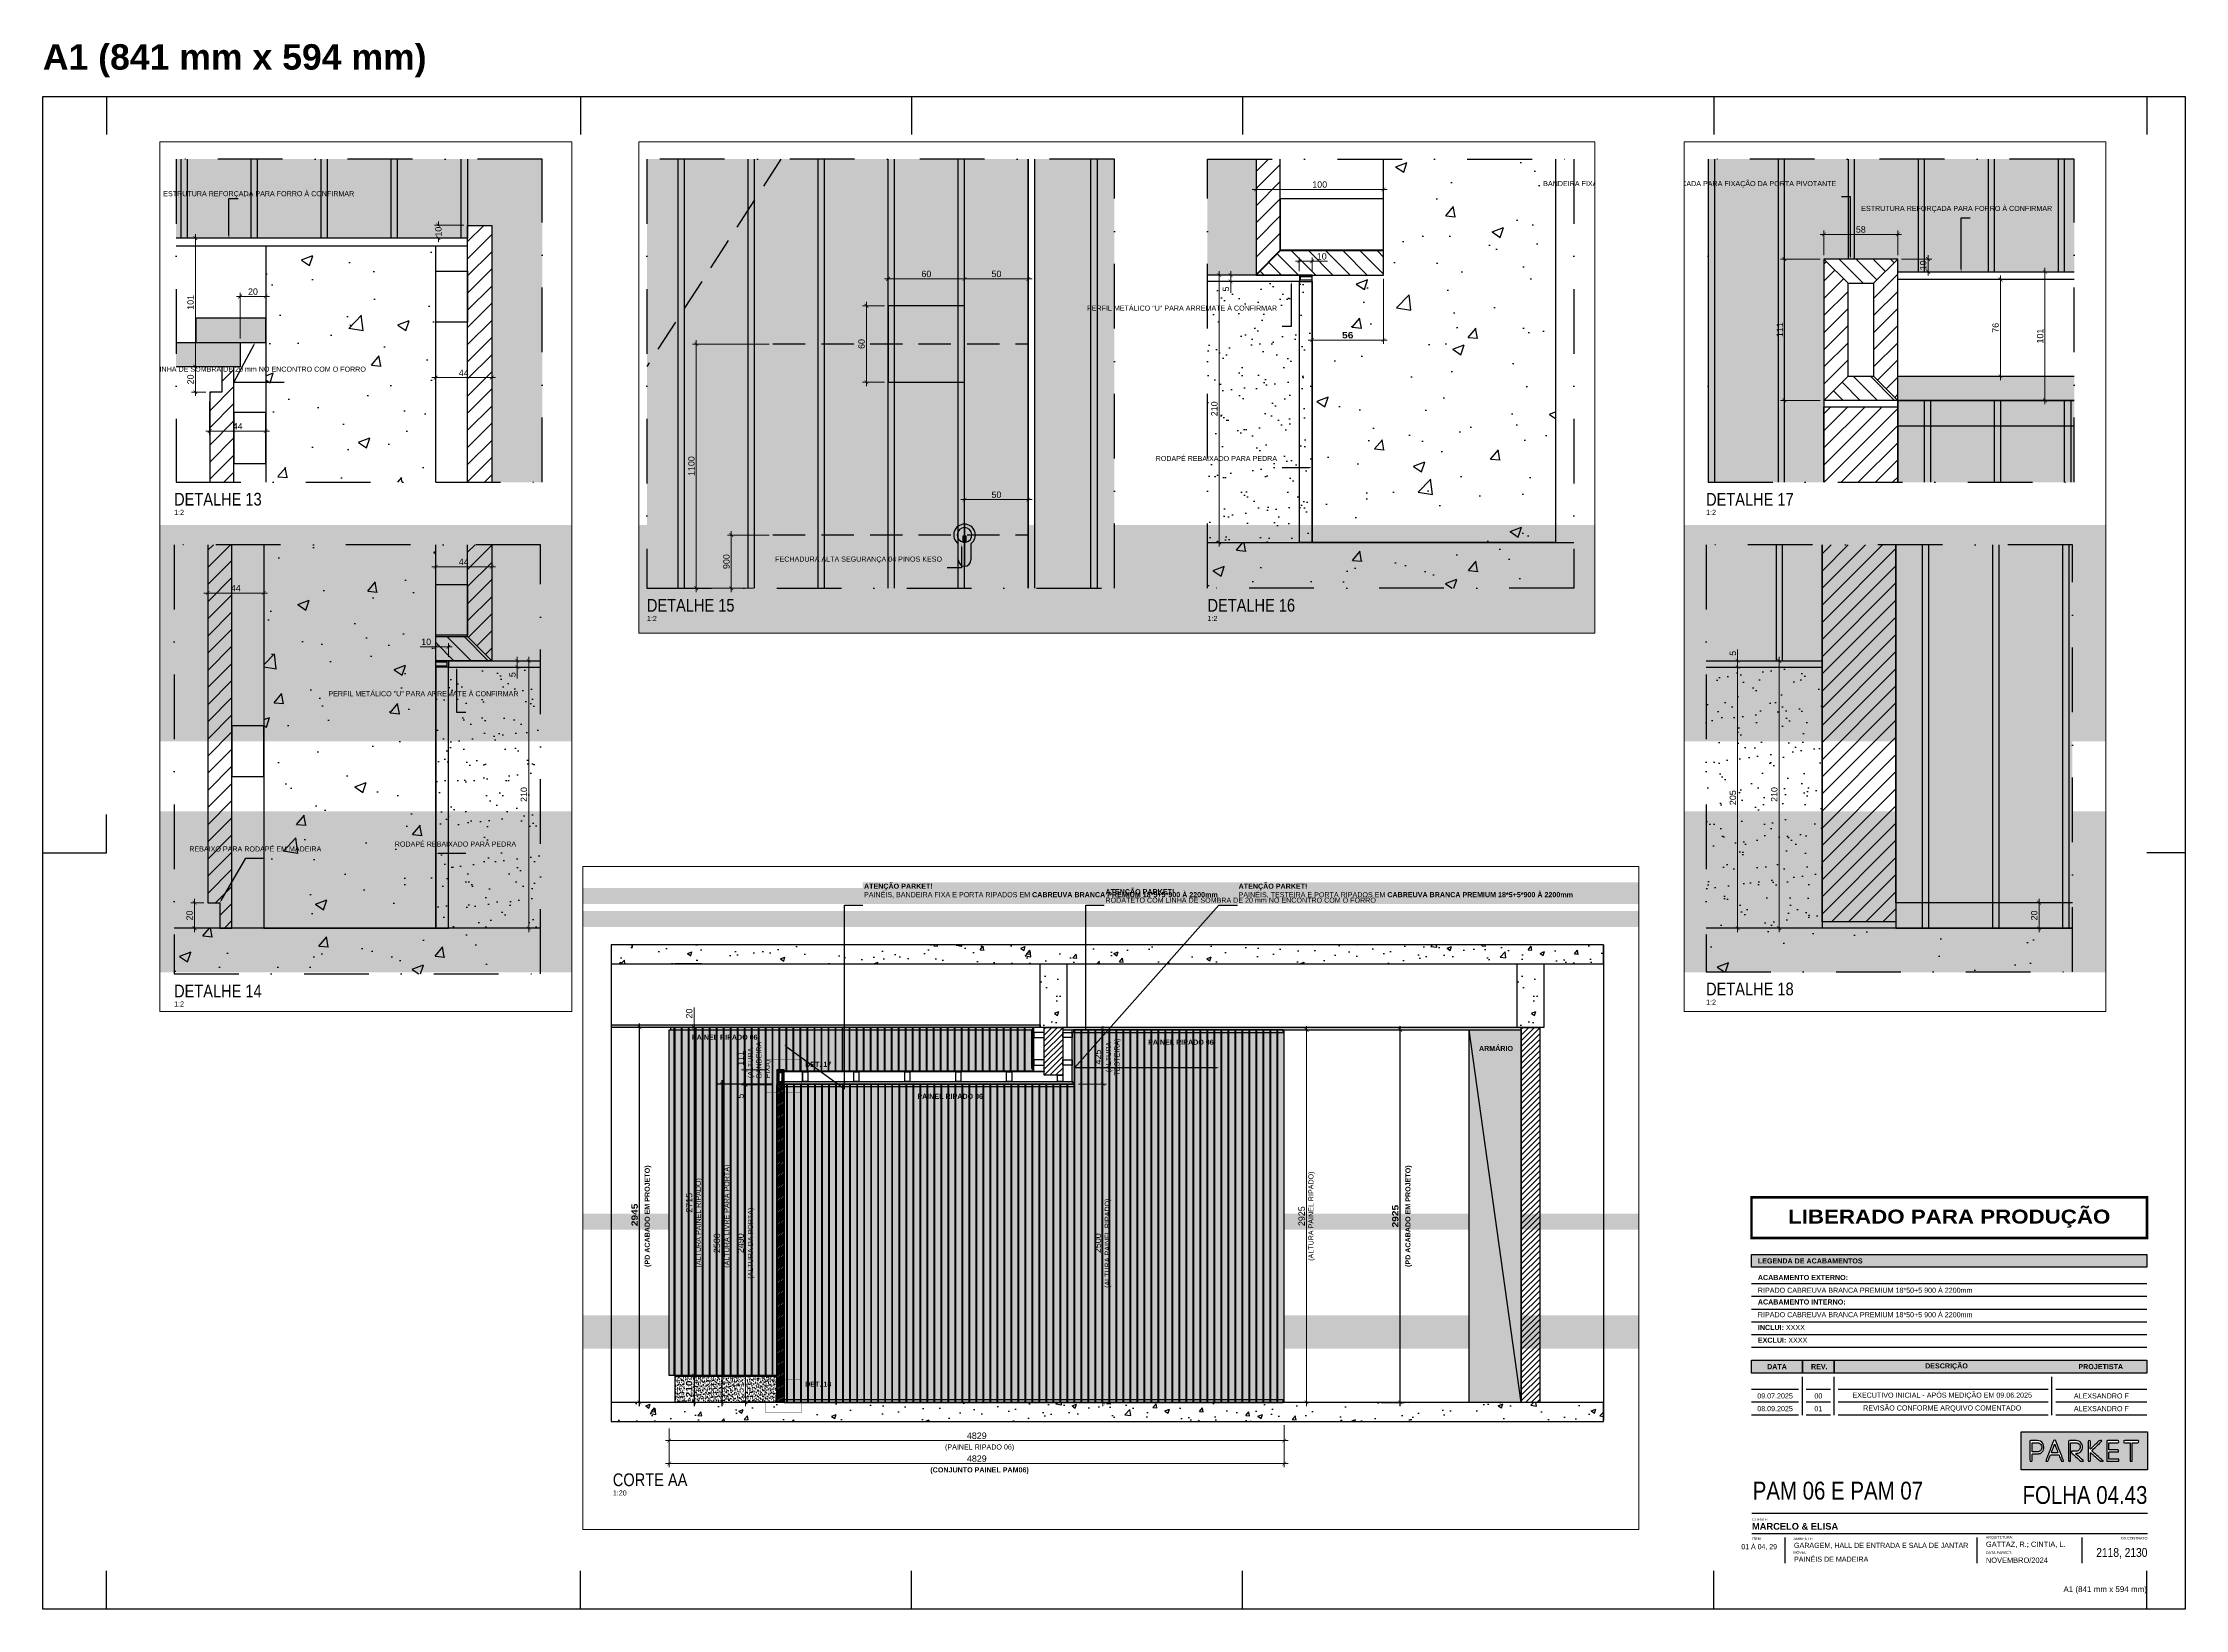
# Paper-space layout '01 ~ 04 + 29 - PAINEL DE MADEIRA_F04' of a CAD drawing. Header units: millimetres. Extents: x 943 to 1784, y 0 to 615.
# The model-space entities are those that its viewports show. They can reach past a viewport. Long polylines and large blocks are cut down to what shows.
import ezdxf
from ezdxf import colors
from ezdxf.entities.mleader import LeaderData, LeaderLine
from ezdxf.enums import TextEntityAlignment as Align
from ezdxf.math import Vec2, Vec3

# ---------------------------------------------------------------- set-up
doc = ezdxf.new("R2010")
doc.units = ezdxf.units.MM
doc.header["$PDMODE"] = 3
for name, pattern in [('CONTINU', [0]), ('TRAÇO 1-1', [9.525, 6.35, -3.175]), ('TRAÇO E PONTO 1-1', [25.4, 12.7, -6.35, 0, -6.35])]:
    doc.linetypes.add(name, pattern=pattern)
doc.layers.add('_VIEWPORT', color=7, linetype='Continuous', plot=False)
for name, color, linetype in [('A-ANNO-DIMS', 7, 'Continuous'), ('COTAS', 9, 'Continuous'), ('DETALHE', 10, 'Continuous'), ('FERRAGEM', 3, 'Continuous'), ('FORMATO', 9, 'Continuous'), ('GESSO', 1, 'Continuous'), ('HACHURA', 21, 'Continuous'), ('LAYOUT - carimbo', 7, 'Continuous'), ('MARCENARIA', 4, 'Continuous'), ('MARCENARIA . M', 4, 'Continuous'), ('PAREDE', 94, 'Continuous'), ('PROJEÇÃO', 8, 'Continuous'), ('TEXTO', 105, 'Continuous'), ('TEXTO TRAÇO PONTO', 105, 'TRAÇO E PONTO 1-1')]:
    doc.layers.add(name, color=color, linetype=linetype)
doc.layers.add('ARQ-COTA', color=12, linetype='Continuous', lineweight=9)
doc.styles.add('1-1', font='arial.ttf', dxfattribs={"height": 0.2})
doc.styles.add('Arial Bold', font='')
doc.styles.add('MEDIDA OFICIAL', font='ariblk.ttf')
doc.styles.add('PADRÃO', font='arial.ttf')
doc.styles.get("Standard").update_dxf_attribs({"font": 'arial.ttf'})
doc.styles.add('TITULO', font='swissck.ttf')
doc.styles.get('Arial Bold').set_extended_font_data('Arial Black')
doc.dimstyles.new('1-2', dxfattribs={"dimscale": 2, "dimtxt": 2.5, "dimasz": 1.5, "dimexe": 1.5, "dimexo": 1.5, "dimtad": 1, "dimtxsty": 'PADRÃO', "dimblk": 'ARCHTICK', "dimcen": 2.5, "dimdle": 1.5, "dimclrd": 9, "dimclre": 9, "dimclrt": 6, "dimadec": 0, "dimazin": 0, "dimtfac": 1, "dimtmove": 0, "dimatfit": 3, "dimfxl": 1.25, "dimlwd": -1, "dimlwe": -1, "dimarcsym": 0})
doc.dimstyles.new('1-20', dxfattribs={"dimscale": 20, "dimtxt": 2.5, "dimasz": 1.5, "dimexe": 1.5, "dimexo": 1.5, "dimtad": 1, "dimtxsty": 'PADRÃO', "dimblk": 'ARCHTICK', "dimcen": 2.5, "dimdle": 1.5, "dimclrd": 9, "dimclre": 9, "dimclrt": 6, "dimadec": 0, "dimazin": 0, "dimtfac": 1, "dimtmove": 0, "dimatfit": 3, "dimfxl": 1.25, "dimlwd": -1, "dimlwe": -1, "dimarcsym": 0})
doc.dimstyles.new('Med. Ofic.1-2', dxfattribs={"dimscale": 2, "dimtxt": 2.5, "dimasz": 1.5, "dimexe": 1.5, "dimexo": 1.5, "dimtad": 1, "dimtxsty": 'MEDIDA OFICIAL', "dimblk": 'ARCHTICK', "dimcen": 2.5, "dimdle": 1.5, "dimclrd": 9, "dimclre": 9, "dimclrt": 10, "dimadec": 0, "dimazin": 0, "dimtfac": 1, "dimtmove": 0, "dimatfit": 3, "dimfxl": 1.25, "dimlwd": -1, "dimlwe": -1, "dimarcsym": 0})
doc.dimstyles.new('Med. Ofic.1-20', dxfattribs={"dimscale": 20, "dimtxt": 2.5, "dimasz": 1.5, "dimexe": 1.5, "dimexo": 1.5, "dimtad": 1, "dimtxsty": 'MEDIDA OFICIAL', "dimblk": 'ARCHTICK', "dimcen": 2.5, "dimdle": 1.5, "dimclrd": 9, "dimclre": 9, "dimclrt": 10, "dimadec": 0, "dimazin": 0, "dimtfac": 1, "dimtmove": 0, "dimatfit": 3, "dimfxl": 1.25, "dimlwd": -1, "dimlwe": -1, "dimarcsym": 0})

psp = doc.layouts.new('01 ~ 04 + 29 - PAINEL DE MADEIRA_F04')

# ---------------------------------------------------------------- texts
at = {"color": 244, "true_color": 0x991b1e, "style": 'Arial Bold'}
psp.add_text('LIBERADO PARA PRODUÇÃO', height=5.4772, dxfattribs=at).set_placement((1691.26, 154.15), align=Align.MIDDLE_CENTER)
at = {"layer": 'FORMATO', "ltscale": 0.1, "insert": (942.88, 601.5), "char_height": 10, "width": 307.6793, "attachment_point": 7, "style": 'PADRÃO'}
psp.add_mtext('{\\fArial|b1|i0|c0|p34;A1 (841 mm x 594 mm)}', dxfattribs=at)
at = {"layer": 'TEXTO', "linetype": 'CONTINU', "style": 'PADRÃO'}
for s, p in [('GATTAZ, R.; CINTIA, L.', (1705.66, 24.44)), ('NOVEMBRO/2024', (1705.66, 18.18))]:
    psp.add_text(s, height=2.089, dxfattribs=at).set_placement(p)
at = {"layer": 'TEXTO', "char_height": 2, "style": 'PADRÃO'}
for s, insert, width, attachment_point in [('{\\fArial|b1|i0|c0|p34;LEGENDA DE ACABAMENTOS}', (1616.14, 136.73), 49.3228, 4), ('{\\fArial|b1|i0|c0|p34;ACABAMENTO EXTERNO:}', (1616.14, 131.23), 157.5, 1), ('{\\C10;RIPADO CABREUVA BRANCA PREMIUM 18*50+5 900 À 2200mm}', (1616.14, 126.23), 157.5, 1), ('{\\fArial|b1|i0|c0|p34;ACABAMENTO INTERNO:}', (1616.14, 121.63), 157.5, 1), ('{\\fArial|b1|i0|c0|p34;INCLUI: }XXXX', (1616.14, 111.63), 157.5, 1), ('{\\C10;RIPADO CABREUVA BRANCA PREMIUM 18*50+5 900 À 2200mm}', (1616.14, 116.63), 157.5, 1), ('{\\fArial|b1|i0|c0|p34;EXCLUI: }XXXX', (1616.14, 106.63), 157.5, 1), ('{\\fArial|b1|i0|c0|p34;DATA}', (1623.64, 95.23), 22, 5), ('{\\fArial|b1|i0|c0|p34;REV.}', (1640.26, 95.23), 22, 5), ('{\\fArial|b1|i0|c0|p34;DESCRIÇÃO}', (1690.19, 95.23), 22, 5), ('{\\fArial|b1|i0|c0|p34;PROJETISTA}', (1750.73, 95.23), 22, 5), ('00', (1639.89, 83.73), 67.5, 5), ('\\pxqc;EXECUTIVO INICIAL - APÓS MEDIÇÃO EM 09.06.2025', (1646.11, 83.73), 84.7896, 4), ('ALEXSANDRO F', (1750.99, 83.73), 67.5, 5), ('01', (1639.89, 78.73), 67.5, 5), ('\\pxqc;REVISÃO CONFORME ARQUIVO COMENTADO', (1646.11, 78.73), 84.7896, 4), ('ALEXSANDRO F', (1750.99, 78.73), 67.5, 5), ('\\pxql;GARAGEM, HALL DE ENTRADA E SALA DE JANTAR', (1674.32, 24.87), 88.0123, 5), ('\\pxql,t9;PAINÉIS DE MADEIRA', (1674.32, 19.6), 88.0123, 5)]:
    psp.add_mtext(s, dxfattribs=dict(at, insert=insert, width=width, attachment_point=attachment_point))
at = {"layer": 'TEXTO', "char_height": 2, "width": 67.5, "attachment_point": 5}
for s, insert in [('09.07.2025', (1622.89, 83.73)), ('08.09.2025', (1622.89, 78.73))]:
    psp.add_mtext(s, dxfattribs=dict(at, insert=insert))
at = {"layer": 'TEXTO', "color": 1, "style": 'TITULO'}
for s, insert, char_height, width, attachment_point in [('PAM 06 E PAM 07', (1614.13, 50.04), 7, 71.3734, 1), ('FOLHA 04.43', (1769.06, 48.33), 7, 62.9952, 3), ('01 À 04, 29', (1623.66, 25.54), 2, 11.8204, 3), ('2118, 2130', (1769.06, 24.02), 3.5, 62.9952, 3)]:
    psp.add_mtext(s, dxfattribs=dict(at, insert=insert, char_height=char_height, width=width, attachment_point=attachment_point))
at = {"layer": 'TEXTO', "color": 9, "char_height": 1.02, "style": 'PADRÃO'}
for s, insert, width, attachment_point in [('CLIENTE:', (1613.83, 35.72), 12.5702, 1), ('ITEM', (1613.82, 28.2), 12.5702, 1), ('AMBIENTE:', (1630.14, 28.13), 12.5702, 1), ('ARQUITETURA:', (1705.66, 28.71), 12.5702, 1), ('OS CONTRATO', (1769.07, 28.37), 28.1202, 3), ('MÓVEL:', (1630.14, 22.77), 12.5702, 1), ('DATA PARKET:', (1705.66, 22.68), 30.9277, 1)]:
    psp.add_mtext(s, dxfattribs=dict(at, insert=insert, width=width, attachment_point=attachment_point))
at = {"layer": 'TEXTO', "color": 1, "linetype": 'Continuous', "insert": (1613.83, 33.82), "char_height": 2.6112, "width": 124.5311, "attachment_point": 1, "style": 'PADRÃO'}
psp.add_mtext('{\\fArial|b1|i0|c0|p34;MARCELO & ELISA}', dxfattribs=at)

msp = doc.modelspace()

# ---------------------------------------------------------------- texts
at = {"layer": 'COTAS', "color": 6, "char_height": 40, "attachment_point": 2, "rotation": 90, "style": 'PADRÃO'}
for s, insert, width in [('(ALTURA TESTEIRA)', (172048.08, 102187.453), 378.22515), ('\\pxql;(ALTURA BANDEIRA\\PFIXA)', (169236.804, 102252.32, 0), 461.56362), ('{\\fArial|b1|i0|c0|p34;\\C10;(PD ACABADO EM PROJETO)}', (168426.556, 100937.453, 0), 823.04608), ('(ALTURA LIVRE PARA PORTA)', (169051.514, 100937.453), 1350), ('{\\fArial|b1|i0|c0|p34;\\C10;(PD ACABADO EM PROJETO)}', (174398.994, 100937.453, 0), 823.04608), ('(ALTURA PAINEL RIPADO)', (173637.555, 100937.453), 1350), ('(ALTURA PAINEL RIPADO)', (168828.605, 100885.453, 0), 1350), ('(ALTURA PAINEL RIPADO)', (172038.08, 100724.953), 1350), ('(ALTURA DA PORTA)', (169236.804, 100724.953), 1350)]:
    msp.add_mtext(s, dxfattribs=dict(at, insert=insert, width=width))
at = {"layer": 'COTAS', "color": 6, "char_height": 40, "width": 1350, "attachment_point": 2, "style": 'PADRÃO'}
for s, insert in [('(PAINEL RIPADO 06)', (171056.154, 99144.952)), ('{\\fArial|b1|i0|c0|p34;(CONJUNTO PAINEL PAM06)}', (171056.154, 98964.952))]:
    msp.add_mtext(s, dxfattribs=dict(at, insert=insert))
at = {"layer": 'DETALHE', "color": 105, "insert": (169686.822, 99638.209, 0), "char_height": 40, "width": 203.41444, "attachment_point": 1, "style": 'PADRÃO', "bg_fill": 1, "box_fill_scale": 1.2, "bg_fill_color": 50, "bg_fill_transparency": 0}
msp.add_mtext('{\\fArial|b1|i0|c0|p34;DET. 18}', dxfattribs=at)
at = {"layer": 'TEXTO', "color": 1, "attachment_point": 7, "style": 'TITULO'}
for s, insert, char_height, width in [('DETALHE 13', (203645.085, 103574.163, 0), 10, 220.061), ('DETALHE 17', (204797.515, 103574.163, 0), 10, 220.061), ('\\pxt4;CORTE AA', (168176.54, 98815.862), 100, 3189.64159)]:
    msp.add_mtext(s, dxfattribs=dict(at, insert=insert, char_height=char_height, width=width))
at = {"layer": 'TEXTO', "char_height": 40, "style": 'PADRÃO'}
for s, insert, width, attachment_point in [('{\\fArial|b1|i0|c0|p34;PAINEL RIPADO 06}', (169055.328, 102362.844, 0), 593.31214, 2), ('{\\fArial|b1|i0|c0|p34;PAINEL RIPADO 06}', (172636.829, 102323.746), 593.31214, 2), ('{\\fArial|b1|i0|c0|p34;\\C8;ARMÁRIO}', (175110.54, 102274.257), 593.31214, 2), ('{\\fArial|b1|i0|c0|p34;PAINEL RIPADO 06}', (170825.328, 101898.746), 593.31214, 2), ('1:20', (168176.54, 98783.862), 480, 1)]:
    msp.add_mtext(s, dxfattribs=dict(at, insert=insert, width=width, attachment_point=attachment_point))

# ---------------------------------------------------------------- blocks, each defined once
blk = doc.blocks.new('A1')
at = {"layer": 'Defpoints', "color": 9}
for p, q in [((826, 594), (826, 579)), ((826, 0), (826, 15))]:
    blk.add_line(p, q, dxfattribs=at)
at = {"layer": 'FORMATO'}
for p, q in [((25, 594), (25, 579)), ((211, 594), (211, 579)), ((341, 594), (341, 579)), ((471, 594), (471, 579)), ((656, 594), (656, 579)), ((25, 297), (25, 312)), ((0, 297), (25, 297)), ((841, 297), (826, 297)), ((25, 0), (25, 15)), ((211, 0), (211, 15)), ((341, 0), (341, 15)), ((471, 0), (471, 15)), ((656, 0), (656, 15))]:
    blk.add_line(p, q, dxfattribs=at)
blk.add_lwpolyline([(0, 594), (841, 594), (841, 0), (0, 0)], close=True, dxfattribs=at)
at = {"layer": 'FORMATO', "color": 8, "insert": (826, 7.5), "char_height": 2.2464, "attachment_point": 6, "style": 'PADRÃO'}
blk.add_mtext_dynamic_manual_height_columns('A1 (841 mm x 594 mm)', width=152.4485, gutter_width=12.5, heights=[0], dxfattribs=at)
blk = doc.blocks.new('LOGO PARKET DWG')
at = {"layer": 'TEXTO', "linetype": 'CONTINU', "true_color": 0x3f3f41}
h = blk.add_hatch(color=250, dxfattribs=at)
h.paths.add_polyline_path([(-36089.1, 12563.6), (-36089.1, 12738.7), (-36671.6, 12738.7), (-36671.6, 12563.6)])
edge = h.paths.add_edge_path(flags=16)
edge.add_spline(control_points=[(-36387.2, 12603.5), (-36394, 12602.3), (-36399.2, 12605), (-36404.1, 12609.8)], knot_values=[12, 12, 12, 12, 13, 13, 13, 13], degree=3, periodic=0)
edge.add_spline(control_points=[(-36404.1, 12609.8), (-36415.1, 12620.3), (-36426.5, 12630.3), (-36437.8, 12640.5)], knot_values=[13, 13, 13, 13, 14, 14, 14, 14], degree=3, periodic=0)
edge.add_spline(control_points=[(-36437.8, 12640.5), (-36439.7, 12642.2), (-36440.7, 12646.1), (-36439.5, 12648.2)], knot_values=[14, 14, 14, 14, 15, 15, 15, 15], degree=3, periodic=0)
edge.add_spline(control_points=[(-36439.5, 12648.2), (-36439, 12649.1), (-36437.5, 12649.6), (-36436.4, 12649.7)], knot_values=[15, 15, 15, 15, 16, 16, 16, 16], degree=3, periodic=0)
edge.add_spline(control_points=[(-36436.4, 12649.7), (-36430.3, 12649.8), (-36424.2, 12649.7), (-36418, 12649.7)], knot_values=[16, 16, 16, 16, 17, 17, 17, 17], degree=3, periodic=0)
edge.add_spline(control_points=[(-36418, 12649.7), (-36411.5, 12649.8), (-36406, 12652), (-36402.1, 12657.3)], knot_values=[17, 17, 17, 17, 18, 18, 18, 18], degree=3, periodic=0)
edge.add_spline(control_points=[(-36402.1, 12657.3), (-36395.2, 12666.8), (-36397.5, 12683.4), (-36410.7, 12687.5)], knot_values=[18, 18, 18, 18, 19, 19, 19, 19], degree=3, periodic=0)
edge.add_spline(control_points=[(-36410.7, 12687.5), (-36413.5, 12688.3), (-36416.4, 12688.8), (-36419.3, 12688.9)], knot_values=[19, 19, 19, 19, 20, 20, 20, 20], degree=3, periodic=0)
edge.add_spline(control_points=[(-36419.3, 12688.9), (-36426.4, 12689.1), (-36433.4, 12688.9), (-36440.5, 12689)], knot_values=[20, 20, 20, 20, 21, 21, 21, 21], degree=3, periodic=0)
edge.add_spline(control_points=[(-36440.5, 12689), (-36442.8, 12689.1), (-36443.3, 12688.2), (-36443.3, 12686.1)], knot_values=[21, 21, 21, 21, 22, 22, 22, 22], degree=3, periodic=0)
edge.add_spline(control_points=[(-36443.3, 12686.1), (-36443.2, 12660), (-36443.3, 12633.9), (-36443.3, 12607.8)], knot_values=[22, 22, 22, 22, 23, 23, 23, 23], degree=3, periodic=0)
edge.add_spline(control_points=[(-36443.3, 12607.8), (-36443.3, 12603.5), (-36443.3, 12603.5), (-36447.6, 12603.5)], knot_values=[23, 23, 23, 23, 24, 24, 24, 24], degree=3, periodic=0)
edge.add_spline(control_points=[(-36447.6, 12603.5), (-36452.9, 12603.5), (-36452.9, 12603.5), (-36452.9, 12608.7)], knot_values=[24, 24, 24, 24, 25, 25, 25, 25], degree=3, periodic=0)
edge.add_spline(control_points=[(-36452.9, 12608.7), (-36452.9, 12622.8), (-36452.9, 12636.9), (-36452.9, 12651)], knot_values=[25, 25, 25, 25, 26, 26, 26, 26], degree=3, periodic=0)
edge.add_spline(control_points=[(-36452.9, 12651), (-36452.9, 12665.7), (-36452.9, 12680.4), (-36452.9, 12695.1)], knot_values=[0, 0, 0, 0, 1, 1, 1, 1], degree=3, periodic=0)
edge.add_spline(control_points=[(-36452.9, 12695.1), (-36452.9, 12698.4), (-36452.5, 12698.7), (-36449.2, 12698.7)], knot_values=[1, 1, 1, 1, 2, 2, 2, 2], degree=3, periodic=0)
edge.add_spline(control_points=[(-36449.2, 12698.7), (-36438.8, 12698.7), (-36428.3, 12698.7), (-36417.8, 12698.7)], knot_values=[2, 2, 2, 2, 3, 3, 3, 3], degree=3, periodic=0)
edge.add_spline(control_points=[(-36417.8, 12698.7), (-36408.3, 12698.6), (-36400.3, 12695.3), (-36394.6, 12687.6)], knot_values=[3, 3, 3, 3, 4, 4, 4, 4], degree=3, periodic=0)
edge.add_spline(control_points=[(-36394.6, 12687.6), (-36389.3, 12680.3), (-36387.4, 12672.1), (-36389.3, 12663.1)], knot_values=[4, 4, 4, 4, 5, 5, 5, 5], degree=3, periodic=0)
edge.add_spline(control_points=[(-36389.3, 12663.1), (-36390.9, 12655.8), (-36394.5, 12649.8), (-36400.6, 12645.3)], knot_values=[5, 5, 5, 5, 6, 6, 6, 6], degree=3, periodic=0)
edge.add_spline(control_points=[(-36400.6, 12645.3), (-36405.6, 12641.6), (-36411.4, 12640.3), (-36417.6, 12640)], knot_values=[6, 6, 6, 6, 7, 7, 7, 7], degree=3, periodic=0)
edge.add_spline(control_points=[(-36417.6, 12640), (-36418.8, 12640), (-36420, 12639.4), (-36421.2, 12639.1)], knot_values=[7, 7, 7, 7, 8, 8, 8, 8], degree=3, periodic=0)
edge.add_spline(control_points=[(-36421.2, 12639.1), (-36420.5, 12638.2), (-36419.8, 12637.2), (-36418.9, 12636.4)], knot_values=[8, 8, 8, 8, 9, 9, 9, 9], degree=3, periodic=0)
edge.add_spline(control_points=[(-36418.9, 12636.4), (-36407.9, 12626.5), (-36396.9, 12616.6), (-36386, 12606.7)], knot_values=[9, 9, 9, 9, 10, 10, 10, 10], degree=3, periodic=0)
edge.add_spline(control_points=[(-36386, 12606.7), (-36385.3, 12606.1), (-36385, 12605.1), (-36384.5, 12604.3)], knot_values=[10, 10, 10, 10, 11, 11, 11, 11], degree=3, periodic=0)
edge.add_spline(control_points=[(-36384.5, 12604.3), (-36385.4, 12604), (-36386.3, 12603.6), (-36387.2, 12603.5)], knot_values=[11, 11, 11, 11, 12, 12, 12, 12], degree=3, periodic=0)
edge = h.paths.add_edge_path(flags=16)
edge.add_spline(control_points=[(-36356.3, 12603.5), (-36362, 12603.5), (-36362, 12603.5), (-36362, 12609.1)], knot_values=[3, 3, 3, 3, 4, 4, 4, 4], degree=3, periodic=0)
edge.add_spline(control_points=[(-36362, 12609.1), (-36362, 12637.7), (-36362, 12666.3), (-36362, 12695)], knot_values=[4, 4, 4, 4, 5, 5, 5, 5], degree=3, periodic=0)
edge.add_spline(control_points=[(-36362, 12695), (-36362, 12698.2), (-36361.7, 12698.6), (-36358.4, 12698.6)], knot_values=[5, 5, 5, 5, 6, 6, 6, 6], degree=3, periodic=0)
edge.add_spline(control_points=[(-36358.4, 12698.6), (-36352.4, 12698.7), (-36352.4, 12698.7), (-36352.4, 12692.6)], knot_values=[6, 6, 6, 6, 7, 7, 7, 7], degree=3, periodic=0)
edge.add_spline(control_points=[(-36352.4, 12692.6), (-36352.4, 12682.2), (-36352.5, 12671.7), (-36352.5, 12661.3)], knot_values=[7, 7, 7, 7, 8, 8, 8, 8], degree=3, periodic=0)
edge.add_spline(control_points=[(-36352.5, 12661.3), (-36352.5, 12660.8), (-36352.4, 12660.4), (-36352.3, 12659.3)], knot_values=[8, 8, 8, 8, 9, 9, 9, 9], degree=3, periodic=0)
edge.add_spline(control_points=[(-36352.3, 12659.3), (-36351.3, 12660.1), (-36350.4, 12660.5), (-36349.8, 12661.1)], knot_values=[9, 9, 9, 9, 10, 10, 10, 10], degree=3, periodic=0)
edge.add_spline(control_points=[(-36349.8, 12661.1), (-36337.9, 12672.7), (-36326, 12684.2), (-36314.3, 12695.8)], knot_values=[10, 10, 10, 10, 11, 11, 11, 11], degree=3, periodic=0)
edge.add_spline(control_points=[(-36314.3, 12695.8), (-36312.3, 12697.8), (-36310.3, 12698.9), (-36307.5, 12698.6)], knot_values=[11, 11, 11, 11, 12, 12, 12, 12], degree=3, periodic=0)
edge.add_spline(control_points=[(-36307.5, 12698.6), (-36305.5, 12698.4), (-36303.4, 12698.7), (-36301.4, 12698.5)], knot_values=[12, 12, 12, 12, 13, 13, 13, 13], degree=3, periodic=0)
edge.add_spline(control_points=[(-36301.4, 12698.5), (-36300.8, 12698.5), (-36300, 12698.1), (-36299.8, 12697.7)], knot_values=[13, 13, 13, 13, 14, 14, 14, 14], degree=3, periodic=0)
edge.add_spline(control_points=[(-36299.8, 12697.7), (-36299.6, 12697.3), (-36300.1, 12696.4), (-36300.5, 12696)], knot_values=[14, 14, 14, 14, 15, 15, 15, 15], degree=3, periodic=0)
edge.add_spline(control_points=[(-36300.5, 12696), (-36314.4, 12682.3), (-36328.4, 12668.6), (-36342.4, 12655)], knot_values=[15, 15, 15, 15, 16, 16, 16, 16], degree=3, periodic=0)
edge.add_spline(control_points=[(-36342.4, 12655), (-36342.7, 12654.7), (-36343, 12654.4), (-36343.3, 12654.1)], knot_values=[16, 16, 16, 16, 17, 17, 17, 17], degree=3, periodic=0)
edge.add_spline(control_points=[(-36343.3, 12654.1), (-36346, 12651.4), (-36345.9, 12651.4), (-36343.1, 12648.9)], knot_values=[17, 17, 17, 17, 18, 18, 18, 18], degree=3, periodic=0)
edge.add_spline(control_points=[(-36343.1, 12648.9), (-36329.2, 12636.7), (-36315.3, 12624.4), (-36301.4, 12612.1)], knot_values=[18, 18, 18, 18, 19, 19, 19, 19], degree=3, periodic=0)
edge.add_spline(control_points=[(-36301.4, 12612.1), (-36299.6, 12610.5), (-36297.8, 12608.9), (-36295.9, 12607.4)], knot_values=[19, 19, 19, 19, 20, 20, 20, 20], degree=3, periodic=0)
edge.add_spline(control_points=[(-36295.9, 12607.4), (-36294.8, 12606.6), (-36293.6, 12605.9), (-36292.5, 12605.2)], knot_values=[20, 20, 20, 20, 21, 21, 21, 21], degree=3, periodic=0)
edge.add_spline(control_points=[(-36292.5, 12605.2), (-36292.8, 12604.8), (-36293, 12604.4), (-36293.3, 12604)], knot_values=[21, 21, 21, 21, 22, 22, 22, 22], degree=3, periodic=0)
edge.add_spline(control_points=[(-36295.5, 12603.5), (-36294.8, 12603.5), (-36294, 12603.8), (-36293.3, 12604)], knot_values=[22, 22, 22, 22, 23, 23, 23, 23], degree=3, periodic=0)
edge.add_spline(control_points=[(-36295.5, 12603.5), (-36298.5, 12603.4), (-36301.6, 12603.4), (-36304.6, 12603.5)], knot_values=[23, 23, 23, 23, 24, 24, 24, 24], degree=3, periodic=0)
edge.add_spline(control_points=[(-36304.6, 12603.5), (-36305.6, 12603.6), (-36306.7, 12604.2), (-36307.4, 12604.8)], knot_values=[24, 24, 24, 24, 25, 25, 25, 25], degree=3, periodic=0)
edge.add_spline(control_points=[(-36307.4, 12604.8), (-36317.2, 12613.3), (-36326.9, 12621.8), (-36336.6, 12630.4)], knot_values=[25, 25, 25, 25, 26, 26, 26, 26], degree=3, periodic=0)
edge.add_spline(control_points=[(-36336.6, 12630.4), (-36341, 12634.2), (-36345.4, 12638.1), (-36349.8, 12642)], knot_values=[26, 26, 26, 26, 27, 27, 27, 27], degree=3, periodic=0)
edge.add_spline(control_points=[(-36349.8, 12642), (-36350.4, 12642.5), (-36351.1, 12642.9), (-36352.4, 12643.8)], knot_values=[27, 27, 27, 27, 28, 28, 28, 28], degree=3, periodic=0)
edge.add_spline(control_points=[(-36352.4, 12643.8), (-36352.4, 12642), (-36352.4, 12641), (-36352.4, 12640.1)], knot_values=[0, 0, 0, 0, 1, 1, 1, 1], degree=3, periodic=0)
edge.add_spline(control_points=[(-36352.4, 12640.1), (-36352.4, 12629.1), (-36352.4, 12618.2), (-36352.4, 12607.3)], knot_values=[1, 1, 1, 1, 2, 2, 2, 2], degree=3, periodic=0)
edge.add_spline(control_points=[(-36352.4, 12607.3), (-36352.5, 12603.7), (-36352.7, 12603.5), (-36356.3, 12603.5)], knot_values=[2, 2, 2, 2, 3, 3, 3, 3], degree=3, periodic=0)
edge = h.paths.add_edge_path(flags=16)
edge.add_spline(control_points=[(-36476, 12606.4), (-36475.1, 12604.3), (-36475.5, 12603.5), (-36477.9, 12603.5)], knot_values=[11, 11, 11, 11, 12, 12, 12, 12], degree=3, periodic=0)
edge.add_spline(control_points=[(-36477.9, 12603.5), (-36487.1, 12603.6), (-36484.7, 12602.5), (-36488.2, 12610.8)], knot_values=[12, 12, 12, 12, 13, 13, 13, 13], degree=3, periodic=0)
edge.add_spline(control_points=[(-36488.2, 12610.8), (-36491.1, 12617.5), (-36493.8, 12624.4), (-36496.8, 12631.1)], knot_values=[13, 13, 13, 13, 14, 14, 14, 14], degree=3, periodic=0)
edge.add_spline(control_points=[(-36496.8, 12631.1), (-36497.2, 12632), (-36498.7, 12632.9), (-36499.6, 12632.9)], knot_values=[14, 14, 14, 14, 15, 15, 15, 15], degree=3, periodic=0)
edge.add_spline(control_points=[(-36499.6, 12632.9), (-36511, 12633), (-36522.5, 12633), (-36533.9, 12633)], knot_values=[15, 15, 15, 15, 16, 16, 16, 16], degree=3, periodic=0)
edge.add_spline(control_points=[(-36533.9, 12633), (-36535.8, 12633), (-36536.8, 12632.2), (-36537.5, 12630.3)], knot_values=[16, 16, 16, 16, 17, 17, 17, 17], degree=3, periodic=0)
edge.add_spline(control_points=[(-36537.5, 12630.3), (-36540.5, 12622.6), (-36543.7, 12614.9), (-36546.7, 12607.2)], knot_values=[17, 17, 17, 17, 18, 18, 18, 18], degree=3, periodic=0)
edge.add_spline(control_points=[(-36546.7, 12607.2), (-36547.9, 12604.2), (-36549.7, 12602.6), (-36552.5, 12603.5)], knot_values=[18, 18, 18, 18, 19, 19, 19, 19], degree=3, periodic=0)
edge.add_spline(control_points=[(-36552.5, 12603.5), (-36558.7, 12603.4), (-36558.9, 12603.4), (-36556.6, 12609.3)], knot_values=[0, 0, 0, 0, 1, 1, 1, 1], degree=3, periodic=0)
edge.add_spline(control_points=[(-36556.6, 12609.3), (-36554.5, 12614.7), (-36552.4, 12620), (-36550.2, 12625.4)], knot_values=[1, 1, 1, 1, 2, 2, 2, 2], degree=3, periodic=0)
edge.add_spline(control_points=[(-36550.2, 12625.4), (-36547.5, 12632.2), (-36544.7, 12639), (-36542, 12645.9)], knot_values=[2, 2, 2, 2, 3, 3, 3, 3], degree=3, periodic=0)
edge.add_spline(control_points=[(-36542, 12645.9), (-36539.4, 12652.4), (-36536.9, 12658.9), (-36534.3, 12665.4)], knot_values=[3, 3, 3, 3, 4, 4, 4, 4], degree=3, periodic=0)
edge.add_spline(control_points=[(-36534.3, 12665.4), (-36532.2, 12670.8), (-36530, 12676.2), (-36527.9, 12681.5)], knot_values=[4, 4, 4, 4, 5, 5, 5, 5], degree=3, periodic=0)
edge.add_spline(control_points=[(-36527.9, 12681.5), (-36525.8, 12686.7), (-36523.7, 12691.9), (-36521.8, 12697.2)], knot_values=[5, 5, 5, 5, 6, 6, 6, 6], degree=3, periodic=0)
edge.add_spline(control_points=[(-36521.8, 12697.2), (-36521, 12699.3), (-36519.8, 12700.2), (-36517.7, 12700)], knot_values=[6, 6, 6, 6, 7, 7, 7, 7], degree=3, periodic=0)
edge.add_spline(control_points=[(-36517.7, 12700), (-36515.6, 12699.9), (-36513.4, 12700.8), (-36512.2, 12697.6)], knot_values=[7, 7, 7, 7, 8, 8, 8, 8], degree=3, periodic=0)
edge.add_spline(control_points=[(-36512.2, 12697.6), (-36507.9, 12686.3), (-36503.2, 12675.2), (-36498.8, 12664.1)], knot_values=[8, 8, 8, 8, 9, 9, 9, 9], degree=3, periodic=0)
edge.add_spline(control_points=[(-36498.8, 12664.1), (-36494.9, 12654.3), (-36491.2, 12644.6), (-36487.4, 12634.9)], knot_values=[9, 9, 9, 9, 10, 10, 10, 10], degree=3, periodic=0)
edge.add_spline(control_points=[(-36487.4, 12634.9), (-36483.6, 12625.4), (-36479.8, 12615.9), (-36476, 12606.4)], knot_values=[10, 10, 10, 10, 11, 11, 11, 11], degree=3, periodic=0)
edge = h.paths.add_edge_path(flags=0)
edge.add_spline(control_points=[(-36502.2, 12645.2), (-36501.5, 12643.6), (-36502, 12642.7), (-36503.8, 12642.7)], knot_values=[4, 4, 4, 4, 5, 5, 5, 5], degree=3, periodic=0)
edge.add_spline(control_points=[(-36503.8, 12642.7), (-36512.6, 12642.7), (-36521.4, 12642.7), (-36530.2, 12642.7)], knot_values=[3, 3, 3, 3, 4, 4, 4, 4], degree=3, periodic=0)
edge.add_spline(control_points=[(-36530.2, 12642.7), (-36531.8, 12642.7), (-36532.3, 12643.6), (-36531.7, 12645)], knot_values=[2, 2, 2, 2, 3, 3, 3, 3], degree=3, periodic=0)
edge.add_spline(control_points=[(-36531.7, 12645), (-36527, 12657.2), (-36522.3, 12669.3), (-36517.5, 12681.4)], knot_values=[1, 1, 1, 1, 2, 2, 2, 2], degree=3, periodic=0)
edge.add_spline(control_points=[(-36517.5, 12681.4), (-36517.5, 12681.5), (-36517.4, 12681.5), (-36516.7, 12682.1)], knot_values=[0, 0, 0, 0, 1, 1, 1, 1], degree=3, periodic=0)
edge.add_spline(control_points=[(-36516.7, 12682.1), (-36515.4, 12678.9), (-36514.2, 12675.9), (-36513, 12673)], knot_values=[7, 7, 7, 7, 8, 8, 8, 8], degree=3, periodic=0)
edge.add_spline(control_points=[(-36513, 12673), (-36510.2, 12665.9), (-36507.5, 12658.8), (-36504.7, 12651.7)], knot_values=[6, 6, 6, 6, 7, 7, 7, 7], degree=3, periodic=0)
edge.add_spline(control_points=[(-36504.7, 12651.7), (-36503.9, 12649.5), (-36503, 12647.3), (-36502.2, 12645.2)], knot_values=[5, 5, 5, 5, 6, 6, 6, 6], degree=3, periodic=0)
edge = h.paths.add_edge_path(flags=16)
edge.add_spline(control_points=[(-36273.3, 12603.5), (-36276.8, 12603.5), (-36277.1, 12603.7), (-36277.1, 12607.2)], knot_values=[21, 21, 21, 21, 22, 22, 22, 22], degree=3, periodic=0)
edge.add_spline(control_points=[(-36277.1, 12607.2), (-36277.1, 12621.9), (-36277.1, 12636.6), (-36277.1, 12651.2)], knot_values=[22, 22, 22, 22, 23, 23, 23, 23], degree=3, periodic=0)
edge.add_spline(control_points=[(-36277.1, 12651.2), (-36277.1, 12665.9), (-36277.1, 12680.5), (-36277.1, 12695.1)], knot_values=[0, 0, 0, 0, 1, 1, 1, 1], degree=3, periodic=0)
edge.add_spline(control_points=[(-36277.1, 12695.1), (-36277.1, 12698.3), (-36276.7, 12698.6), (-36273.4, 12698.6)], knot_values=[1, 1, 1, 1, 2, 2, 2, 2], degree=3, periodic=0)
edge.add_spline(control_points=[(-36273.4, 12698.6), (-36257.3, 12698.6), (-36241.2, 12698.6), (-36225.1, 12698.6)], knot_values=[2, 2, 2, 2, 3, 3, 3, 3], degree=3, periodic=0)
edge.add_spline(control_points=[(-36225.1, 12698.6), (-36221.6, 12698.6), (-36221.3, 12698.4), (-36221.3, 12694.9)], knot_values=[3, 3, 3, 3, 4, 4, 4, 4], degree=3, periodic=0)
edge.add_spline(control_points=[(-36221.3, 12694.9), (-36221.3, 12688.2), (-36221, 12689), (-36227.3, 12689)], knot_values=[4, 4, 4, 4, 5, 5, 5, 5], degree=3, periodic=0)
edge.add_spline(control_points=[(-36227.3, 12689), (-36239.8, 12689), (-36252.3, 12688.9), (-36264.9, 12689)], knot_values=[5, 5, 5, 5, 6, 6, 6, 6], degree=3, periodic=0)
edge.add_spline(control_points=[(-36264.9, 12689), (-36267, 12689), (-36267.6, 12688.4), (-36267.6, 12686.3)], knot_values=[6, 6, 6, 6, 7, 7, 7, 7], degree=3, periodic=0)
edge.add_spline(control_points=[(-36267.6, 12686.3), (-36267.5, 12677.3), (-36267.6, 12668.3), (-36267.6, 12659.4)], knot_values=[7, 7, 7, 7, 8, 8, 8, 8], degree=3, periodic=0)
edge.add_spline(control_points=[(-36267.6, 12659.4), (-36267.6, 12656), (-36267.4, 12655.9), (-36264, 12655.9)], knot_values=[8, 8, 8, 8, 9, 9, 9, 9], degree=3, periodic=0)
edge.add_spline(control_points=[(-36264, 12655.9), (-36251.4, 12655.9), (-36238.8, 12655.9), (-36226.3, 12655.9)], knot_values=[9, 9, 9, 9, 10, 10, 10, 10], degree=3, periodic=0)
edge.add_spline(control_points=[(-36226.3, 12655.9), (-36222.5, 12655.9), (-36222.1, 12655.5), (-36222.1, 12651.7)], knot_values=[10, 10, 10, 10, 11, 11, 11, 11], degree=3, periodic=0)
edge.add_spline(control_points=[(-36222.1, 12651.7), (-36222.1, 12651.2), (-36222.1, 12650.7), (-36222.1, 12650.2)], knot_values=[11, 11, 11, 11, 12, 12, 12, 12], degree=3, periodic=0)
edge.add_spline(control_points=[(-36222.1, 12650.2), (-36222.1, 12646.7), (-36222.6, 12646.3), (-36226, 12646.3)], knot_values=[12, 12, 12, 12, 13, 13, 13, 13], degree=3, periodic=0)
edge.add_spline(control_points=[(-36226, 12646.3), (-36238.9, 12646.3), (-36251.7, 12646.2), (-36264.5, 12646.3)], knot_values=[13, 13, 13, 13, 14, 14, 14, 14], degree=3, periodic=0)
edge.add_spline(control_points=[(-36264.5, 12646.3), (-36267.1, 12646.4), (-36267.6, 12645.5), (-36267.6, 12643.2)], knot_values=[14, 14, 14, 14, 15, 15, 15, 15], degree=3, periodic=0)
edge.add_spline(control_points=[(-36267.6, 12643.2), (-36267.5, 12634.2), (-36267.5, 12625.2), (-36267.5, 12616.2)], knot_values=[15, 15, 15, 15, 16, 16, 16, 16], degree=3, periodic=0)
edge.add_spline(control_points=[(-36267.5, 12616.2), (-36267.5, 12613), (-36267.5, 12613), (-36264.2, 12613)], knot_values=[16, 16, 16, 16, 17, 17, 17, 17], degree=3, periodic=0)
edge.add_spline(control_points=[(-36264.2, 12613), (-36251, 12613.1), (-36237.7, 12613.1), (-36224.4, 12613.1)], knot_values=[17, 17, 17, 17, 18, 18, 18, 18], degree=3, periodic=0)
edge.add_spline(control_points=[(-36224.4, 12613.1), (-36221.4, 12613.1), (-36221, 12612.6), (-36221, 12609.5)], knot_values=[18, 18, 18, 18, 19, 19, 19, 19], degree=3, periodic=0)
edge.add_spline(control_points=[(-36221, 12609.5), (-36220.9, 12603.5), (-36220.9, 12603.5), (-36227, 12603.5)], knot_values=[19, 19, 19, 19, 20, 20, 20, 20], degree=3, periodic=0)
edge.add_spline(control_points=[(-36227, 12603.5), (-36242.4, 12603.5), (-36257.9, 12603.5), (-36273.3, 12603.5)], knot_values=[20, 20, 20, 20, 21, 21, 21, 21], degree=3, periodic=0)
edge = h.paths.add_edge_path(flags=16)
edge.add_spline(control_points=[(-36567.2, 12665.3), (-36567.8, 12655.5), (-36572, 12647.6), (-36580, 12641.9)], knot_values=[5, 5, 5, 5, 6, 6, 6, 6], degree=3, periodic=0)
edge.add_spline(control_points=[(-36580, 12641.9), (-36584, 12639), (-36588.5, 12637.2), (-36593.5, 12637.2)], knot_values=[6, 6, 6, 6, 7, 7, 7, 7], degree=3, periodic=0)
edge.add_spline(control_points=[(-36593.5, 12637.2), (-36601.4, 12637), (-36609.3, 12637), (-36617.2, 12637)], knot_values=[7, 7, 7, 7, 8, 8, 8, 8], degree=3, periodic=0)
edge.add_spline(control_points=[(-36617.2, 12637), (-36621.4, 12637), (-36621.5, 12636.9), (-36621.5, 12632.6)], knot_values=[8, 8, 8, 8, 9, 9, 9, 9], degree=3, periodic=0)
edge.add_spline(control_points=[(-36621.5, 12632.6), (-36621.5, 12624.2), (-36621.4, 12615.8), (-36621.5, 12607.4)], knot_values=[9, 9, 9, 9, 10, 10, 10, 10], degree=3, periodic=0)
edge.add_spline(control_points=[(-36621.5, 12607.4), (-36621.5, 12603.9), (-36621.9, 12603.5), (-36625.4, 12603.5)], knot_values=[10, 10, 10, 10, 11, 11, 11, 11], degree=3, periodic=0)
edge.add_spline(control_points=[(-36625.4, 12603.5), (-36631.6, 12603.4), (-36631.6, 12603.4), (-36631.6, 12609.7)], knot_values=[11, 11, 11, 11, 12, 12, 12, 12], degree=3, periodic=0)
edge.add_spline(control_points=[(-36631.6, 12609.7), (-36631.6, 12623.5), (-36631.6, 12637.4), (-36631.6, 12651.2)], knot_values=[12, 12, 12, 12, 13, 13, 13, 13], degree=3, periodic=0)
edge.add_spline(control_points=[(-36631.6, 12651.2), (-36631.6, 12665.7), (-36631.6, 12680.2), (-36631.6, 12694.8)], knot_values=[0, 0, 0, 0, 1, 1, 1, 1], degree=3, periodic=0)
edge.add_spline(control_points=[(-36631.6, 12694.8), (-36631.6, 12698.3), (-36631.2, 12698.7), (-36627.7, 12698.7)], knot_values=[1, 1, 1, 1, 2, 2, 2, 2], degree=3, periodic=0)
edge.add_spline(control_points=[(-36627.7, 12698.7), (-36617.5, 12698.7), (-36607.4, 12698.6), (-36597.2, 12698.7)], knot_values=[2, 2, 2, 2, 3, 3, 3, 3], degree=3, periodic=0)
edge.add_spline(control_points=[(-36597.2, 12698.7), (-36586.5, 12698.8), (-36578, 12694.6), (-36572.1, 12685.7)], knot_values=[3, 3, 3, 3, 4, 4, 4, 4], degree=3, periodic=0)
edge.add_spline(control_points=[(-36572.1, 12685.7), (-36568, 12679.5), (-36566.8, 12672.6), (-36567.2, 12665.3)], knot_values=[4, 4, 4, 4, 5, 5, 5, 5], degree=3, periodic=0)
edge = h.paths.add_edge_path(flags=0)
edge.add_spline(control_points=[(-36578.2, 12676.3), (-36575.7, 12668.8), (-36576.2, 12661.7), (-36580.3, 12655.1)], knot_values=[4, 4, 4, 4, 5, 5, 5, 5], degree=3, periodic=0)
edge.add_spline(control_points=[(-36580.3, 12655.1), (-36583.4, 12650.1), (-36588.2, 12647.1), (-36594, 12646.8)], knot_values=[3, 3, 3, 3, 4, 4, 4, 4], degree=3, periodic=0)
edge.add_spline(control_points=[(-36594, 12646.8), (-36602.3, 12646.3), (-36610.7, 12646.6), (-36619.1, 12646.5)], knot_values=[2, 2, 2, 2, 3, 3, 3, 3], degree=3, periodic=0)
edge.add_spline(control_points=[(-36619.1, 12646.5), (-36621, 12646.5), (-36621.5, 12647.5), (-36621.5, 12649.3)], knot_values=[1, 1, 1, 1, 2, 2, 2, 2], degree=3, periodic=0)
edge.add_spline(control_points=[(-36621.5, 12649.3), (-36621.4, 12655.5), (-36621.5, 12661.7), (-36621.5, 12667.9)], knot_values=[0, 0, 0, 0, 1, 1, 1, 1], degree=3, periodic=0)
edge.add_spline(control_points=[(-36621.5, 12667.9), (-36621.5, 12673.9), (-36621.4, 12680), (-36621.5, 12686)], knot_values=[8, 8, 8, 8, 9, 9, 9, 9], degree=3, periodic=0)
edge.add_spline(control_points=[(-36621.5, 12686), (-36621.5, 12688.1), (-36620.9, 12689), (-36618.7, 12689)], knot_values=[7, 7, 7, 7, 8, 8, 8, 8], degree=3, periodic=0)
edge.add_spline(control_points=[(-36618.7, 12689), (-36611, 12688.9), (-36603.4, 12689), (-36595.8, 12689)], knot_values=[6, 6, 6, 6, 7, 7, 7, 7], degree=3, periodic=0)
edge.add_spline(control_points=[(-36595.8, 12689), (-36588.2, 12689), (-36580.7, 12683.6), (-36578.2, 12676.3)], knot_values=[5, 5, 5, 5, 6, 6, 6, 6], degree=3, periodic=0)
edge = h.paths.add_edge_path(flags=16)
edge.add_spline(control_points=[(-36195.6, 12689), (-36198.8, 12689), (-36199.1, 12689.3), (-36199.2, 12692.4)], knot_values=[6, 6, 6, 6, 7, 7, 7, 7], degree=3, periodic=0)
edge.add_spline(control_points=[(-36199.2, 12692.4), (-36199.2, 12699.4), (-36199.3, 12698.7), (-36192.9, 12698.7)], knot_values=[7, 7, 7, 7, 8, 8, 8, 8], degree=3, periodic=0)
edge.add_spline(control_points=[(-36192.9, 12698.7), (-36172.7, 12698.7), (-36152.5, 12698.7), (-36132.2, 12698.7)], knot_values=[8, 8, 8, 8, 9, 9, 9, 9], degree=3, periodic=0)
edge.add_spline(control_points=[(-36132.2, 12698.7), (-36130, 12698.7), (-36129.1, 12697.9), (-36129.1, 12695.7)], knot_values=[9, 9, 9, 9, 10, 10, 10, 10], degree=3, periodic=0)
edge.add_spline(control_points=[(-36129.1, 12695.7), (-36129.2, 12687.8), (-36128.5, 12689), (-36135.6, 12689)], knot_values=[10, 10, 10, 10, 11, 11, 11, 11], degree=3, periodic=0)
edge.add_spline(control_points=[(-36135.6, 12689), (-36142.6, 12688.9), (-36149.5, 12688.9), (-36156.5, 12689)], knot_values=[11, 11, 11, 11, 12, 12, 12, 12], degree=3, periodic=0)
edge.add_spline(control_points=[(-36156.5, 12689), (-36158.7, 12689.1), (-36159.4, 12688.4), (-36159.4, 12686.2)], knot_values=[12, 12, 12, 12, 13, 13, 13, 13], degree=3, periodic=0)
edge.add_spline(control_points=[(-36159.4, 12686.2), (-36159.3, 12672.8), (-36159.4, 12659.5), (-36159.4, 12646.2)], knot_values=[13, 13, 13, 13, 14, 14, 14, 14], degree=3, periodic=0)
edge.add_spline(control_points=[(-36159.4, 12646.2), (-36159.4, 12633), (-36159.4, 12619.8), (-36159.4, 12606.6)], knot_values=[0, 0, 0, 0, 1, 1, 1, 1], degree=3, periodic=0)
edge.add_spline(control_points=[(-36159.4, 12606.6), (-36159.4, 12603.5), (-36159.6, 12603.3), (-36162.6, 12603.3)], knot_values=[1, 1, 1, 1, 2, 2, 2, 2], degree=3, periodic=0)
edge.add_spline(control_points=[(-36162.6, 12603.3), (-36169.7, 12603.2), (-36168.9, 12602.8), (-36168.9, 12609.4)], knot_values=[2, 2, 2, 2, 3, 3, 3, 3], degree=3, periodic=0)
edge.add_spline(control_points=[(-36168.9, 12609.4), (-36168.9, 12635.1), (-36168.9, 12660.8), (-36168.8, 12686.4)], knot_values=[3, 3, 3, 3, 4, 4, 4, 4], degree=3, periodic=0)
edge.add_spline(control_points=[(-36168.8, 12686.4), (-36168.8, 12688.6), (-36169.6, 12689), (-36171.5, 12689)], knot_values=[4, 4, 4, 4, 5, 5, 5, 5], degree=3, periodic=0)
edge.add_spline(control_points=[(-36171.5, 12689), (-36179.5, 12689), (-36187.6, 12689), (-36195.6, 12689)], knot_values=[5, 5, 5, 5, 6, 6, 6, 6], degree=3, periodic=0)
at = {"layer": 'MARCENARIA . M', "color": 250, "true_color": 0x3f3f41}
blk.add_lwpolyline([(-36671.6, 12738.7), (-36089.1, 12738.7), (-36089.1, 12563.6), (-36671.6, 12563.6)], close=True, dxfattribs=at)
at = {"layer": 'TEXTO', "color": 250, "linetype": 'CONTINU', "true_color": 0x3f3f41}
for points, knots in [([(-36631.6, 12651.2), (-36631.6, 12665.7), (-36631.6, 12680.2), (-36631.6, 12694.8), (-36631.6, 12698.3), (-36631.2, 12698.7), (-36627.7, 12698.7), (-36617.5, 12698.7), (-36607.4, 12698.6), (-36597.2, 12698.7), (-36586.5, 12698.8), (-36578, 12694.6), (-36572.1, 12685.7), (-36568, 12679.5), (-36566.8, 12672.6), (-36567.2, 12665.3), (-36567.8, 12655.5), (-36572, 12647.6), (-36580, 12641.9), (-36584, 12639), (-36588.5, 12637.2), (-36593.5, 12637.2), (-36601.4, 12637), (-36609.3, 12637), (-36617.2, 12637), (-36621.4, 12637), (-36621.5, 12636.9), (-36621.5, 12632.6), (-36621.5, 12624.2), (-36621.4, 12615.8), (-36621.5, 12607.4), (-36621.5, 12603.9), (-36621.9, 12603.5), (-36625.4, 12603.5), (-36631.6, 12603.4), (-36631.6, 12603.4), (-36631.6, 12609.7), (-36631.6, 12623.5), (-36631.6, 12637.4), (-36631.6, 12651.2)], [0, 0, 0, 0, 1, 1, 1, 2, 2, 2, 3, 3, 3, 4, 4, 4, 5, 5, 5, 6, 6, 6, 7, 7, 7, 8, 8, 8, 9, 9, 9, 10, 10, 10, 11, 11, 11, 12, 12, 12, 13, 13, 13, 13]), ([(-36621.5, 12667.9), (-36621.5, 12661.7), (-36621.4, 12655.5), (-36621.5, 12649.3), (-36621.5, 12647.5), (-36621, 12646.5), (-36619.1, 12646.5), (-36610.7, 12646.6), (-36602.3, 12646.3), (-36594, 12646.8), (-36588.2, 12647.1), (-36583.4, 12650.1), (-36580.3, 12655.1), (-36576.2, 12661.7), (-36575.7, 12668.8), (-36578.2, 12676.3), (-36580.7, 12683.6), (-36588.2, 12689), (-36595.8, 12689), (-36603.4, 12689), (-36611, 12688.9), (-36618.7, 12689), (-36620.9, 12689), (-36621.5, 12688.1), (-36621.5, 12686), (-36621.4, 12680), (-36621.5, 12673.9), (-36621.5, 12667.9)], [0, 0, 0, 0, 1, 1, 1, 2, 2, 2, 3, 3, 3, 4, 4, 4, 5, 5, 5, 6, 6, 6, 7, 7, 7, 8, 8, 8, 9, 9, 9, 9]), ([(-36552.5, 12603.5), (-36558.7, 12603.4), (-36558.9, 12603.4), (-36556.6, 12609.3), (-36554.5, 12614.7), (-36552.4, 12620), (-36550.2, 12625.4), (-36547.5, 12632.2), (-36544.7, 12639), (-36542, 12645.9), (-36539.4, 12652.4), (-36536.9, 12658.9), (-36534.3, 12665.4), (-36532.2, 12670.8), (-36530, 12676.2), (-36527.9, 12681.5), (-36525.8, 12686.7), (-36523.7, 12691.9), (-36521.8, 12697.2), (-36521, 12699.3), (-36519.8, 12700.2), (-36517.7, 12700), (-36515.6, 12699.9), (-36513.4, 12700.8), (-36512.2, 12697.6), (-36507.9, 12686.3), (-36503.2, 12675.2), (-36498.8, 12664.1), (-36494.9, 12654.3), (-36491.2, 12644.6), (-36487.4, 12634.9), (-36483.6, 12625.4), (-36479.8, 12615.9), (-36476, 12606.4), (-36475.1, 12604.3), (-36475.5, 12603.5), (-36477.9, 12603.5), (-36487.1, 12603.6), (-36484.7, 12602.5), (-36488.2, 12610.8), (-36491.1, 12617.5), (-36493.8, 12624.4), (-36496.8, 12631.1), (-36497.2, 12632), (-36498.7, 12632.9), (-36499.6, 12632.9), (-36511, 12633), (-36522.5, 12633), (-36533.9, 12633), (-36535.8, 12633), (-36536.8, 12632.2), (-36537.5, 12630.3), (-36540.5, 12622.6), (-36543.7, 12614.9), (-36546.7, 12607.2), (-36547.9, 12604.2), (-36549.7, 12602.6), (-36552.5, 12603.5)], [0, 0, 0, 0, 1, 1, 1, 2, 2, 2, 3, 3, 3, 4, 4, 4, 5, 5, 5, 6, 6, 6, 7, 7, 7, 8, 8, 8, 9, 9, 9, 10, 10, 10, 11, 11, 11, 12, 12, 12, 13, 13, 13, 14, 14, 14, 15, 15, 15, 16, 16, 16, 17, 17, 17, 18, 18, 18, 19, 19, 19, 19]), ([(-36516.7, 12682.1), (-36517.4, 12681.5), (-36517.5, 12681.5), (-36517.5, 12681.4), (-36522.3, 12669.3), (-36527, 12657.2), (-36531.7, 12645), (-36532.3, 12643.6), (-36531.8, 12642.7), (-36530.2, 12642.7), (-36521.4, 12642.7), (-36512.6, 12642.7), (-36503.8, 12642.7), (-36502, 12642.7), (-36501.5, 12643.6), (-36502.2, 12645.2), (-36503, 12647.3), (-36503.9, 12649.5), (-36504.7, 12651.7), (-36507.5, 12658.8), (-36510.2, 12665.9), (-36513, 12673), (-36514.2, 12675.9), (-36515.4, 12678.9), (-36516.7, 12682.1)], [0, 0, 0, 0, 1, 1, 1, 2, 2, 2, 3, 3, 3, 4, 4, 4, 5, 5, 5, 6, 6, 6, 7, 7, 7, 8, 8, 8, 8]), ([(-36452.9, 12651), (-36452.9, 12665.7), (-36452.9, 12680.4), (-36452.9, 12695.1), (-36452.9, 12698.4), (-36452.5, 12698.7), (-36449.2, 12698.7), (-36438.8, 12698.7), (-36428.3, 12698.7), (-36417.8, 12698.7), (-36408.3, 12698.6), (-36400.3, 12695.3), (-36394.6, 12687.6), (-36389.3, 12680.3), (-36387.4, 12672.1), (-36389.3, 12663.1), (-36390.9, 12655.8), (-36394.5, 12649.8), (-36400.6, 12645.3), (-36405.6, 12641.6), (-36411.4, 12640.3), (-36417.6, 12640), (-36418.8, 12640), (-36420, 12639.4), (-36421.2, 12639.1), (-36420.5, 12638.2), (-36419.8, 12637.2), (-36418.9, 12636.4), (-36407.9, 12626.5), (-36396.9, 12616.6), (-36386, 12606.7), (-36385.3, 12606.1), (-36385, 12605.1), (-36384.5, 12604.3), (-36385.4, 12604), (-36386.3, 12603.6), (-36387.2, 12603.5), (-36394, 12602.3), (-36399.2, 12605), (-36404.1, 12609.8), (-36415.1, 12620.3), (-36426.5, 12630.3), (-36437.8, 12640.5), (-36439.7, 12642.2), (-36440.7, 12646.1), (-36439.5, 12648.2), (-36439, 12649.1), (-36437.5, 12649.6), (-36436.4, 12649.7), (-36430.3, 12649.8), (-36424.2, 12649.7), (-36418, 12649.7), (-36411.5, 12649.8), (-36406, 12652), (-36402.1, 12657.3), (-36395.2, 12666.8), (-36397.5, 12683.4), (-36410.7, 12687.5), (-36413.5, 12688.3), (-36416.4, 12688.8), (-36419.3, 12688.9), (-36426.4, 12689.1), (-36433.4, 12688.9), (-36440.5, 12689), (-36442.8, 12689.1), (-36443.3, 12688.2), (-36443.3, 12686.1), (-36443.2, 12660), (-36443.3, 12633.9), (-36443.3, 12607.8), (-36443.3, 12603.5), (-36443.3, 12603.5), (-36447.6, 12603.5), (-36452.9, 12603.5), (-36452.9, 12603.5), (-36452.9, 12608.7), (-36452.9, 12622.8), (-36452.9, 12636.9), (-36452.9, 12651)], [0, 0, 0, 0, 1, 1, 1, 2, 2, 2, 3, 3, 3, 4, 4, 4, 5, 5, 5, 6, 6, 6, 7, 7, 7, 8, 8, 8, 9, 9, 9, 10, 10, 10, 11, 11, 11, 12, 12, 12, 13, 13, 13, 14, 14, 14, 15, 15, 15, 16, 16, 16, 17, 17, 17, 18, 18, 18, 19, 19, 19, 20, 20, 20, 21, 21, 21, 22, 22, 22, 23, 23, 23, 24, 24, 24, 25, 25, 25, 26, 26, 26, 26]), ([(-36352.4, 12643.8), (-36352.4, 12642), (-36352.4, 12641), (-36352.4, 12640.1), (-36352.4, 12629.1), (-36352.4, 12618.2), (-36352.4, 12607.3), (-36352.5, 12603.7), (-36352.7, 12603.5), (-36356.3, 12603.5), (-36362, 12603.5), (-36362, 12603.5), (-36362, 12609.1), (-36362, 12637.7), (-36362, 12666.3), (-36362, 12695), (-36362, 12698.2), (-36361.7, 12698.6), (-36358.4, 12698.6), (-36352.4, 12698.7), (-36352.4, 12698.7), (-36352.4, 12692.6), (-36352.4, 12682.2), (-36352.5, 12671.7), (-36352.5, 12661.3), (-36352.5, 12660.8), (-36352.4, 12660.4), (-36352.3, 12659.3), (-36351.3, 12660.1), (-36350.4, 12660.5), (-36349.8, 12661.1), (-36337.9, 12672.7), (-36326, 12684.2), (-36314.3, 12695.8), (-36312.3, 12697.8), (-36310.3, 12698.9), (-36307.5, 12698.6), (-36305.5, 12698.4), (-36303.4, 12698.7), (-36301.4, 12698.5), (-36300.8, 12698.5), (-36300, 12698.1), (-36299.8, 12697.7), (-36299.6, 12697.3), (-36300.1, 12696.4), (-36300.5, 12696), (-36314.4, 12682.3), (-36328.4, 12668.6), (-36342.4, 12655), (-36342.7, 12654.7), (-36343, 12654.4), (-36343.3, 12654.1), (-36346, 12651.4), (-36345.9, 12651.4), (-36343.1, 12648.9), (-36329.2, 12636.7), (-36315.3, 12624.4), (-36301.4, 12612.1), (-36299.6, 12610.5), (-36297.8, 12608.9), (-36295.9, 12607.4), (-36294.8, 12606.6), (-36293.6, 12605.9), (-36292.5, 12605.2), (-36292.8, 12604.8), (-36293, 12604.4), (-36293.3, 12604), (-36294, 12603.8), (-36294.8, 12603.5), (-36295.5, 12603.5), (-36298.5, 12603.4), (-36301.6, 12603.4), (-36304.6, 12603.5), (-36305.6, 12603.6), (-36306.7, 12604.2), (-36307.4, 12604.8), (-36317.2, 12613.3), (-36326.9, 12621.8), (-36336.6, 12630.4), (-36341, 12634.2), (-36345.4, 12638.1), (-36349.8, 12642), (-36350.4, 12642.5), (-36351.1, 12642.9), (-36352.4, 12643.8)], [0, 0, 0, 0, 1, 1, 1, 2, 2, 2, 3, 3, 3, 4, 4, 4, 5, 5, 5, 6, 6, 6, 7, 7, 7, 8, 8, 8, 9, 9, 9, 10, 10, 10, 11, 11, 11, 12, 12, 12, 13, 13, 13, 14, 14, 14, 15, 15, 15, 16, 16, 16, 17, 17, 17, 18, 18, 18, 19, 19, 19, 20, 20, 20, 21, 21, 21, 22, 22, 22, 23, 23, 23, 24, 24, 24, 25, 25, 25, 26, 26, 26, 27, 27, 27, 28, 28, 28, 28]), ([(-36277.1, 12651.2), (-36277.1, 12665.9), (-36277.1, 12680.5), (-36277.1, 12695.1), (-36277.1, 12698.3), (-36276.7, 12698.6), (-36273.4, 12698.6), (-36257.3, 12698.6), (-36241.2, 12698.6), (-36225.1, 12698.6), (-36221.6, 12698.6), (-36221.3, 12698.4), (-36221.3, 12694.9), (-36221.3, 12688.2), (-36221, 12689), (-36227.3, 12689), (-36239.8, 12689), (-36252.3, 12688.9), (-36264.9, 12689), (-36267, 12689), (-36267.6, 12688.4), (-36267.6, 12686.3), (-36267.5, 12677.3), (-36267.6, 12668.3), (-36267.6, 12659.4), (-36267.6, 12656), (-36267.4, 12655.9), (-36264, 12655.9), (-36251.4, 12655.9), (-36238.8, 12655.9), (-36226.3, 12655.9), (-36222.5, 12655.9), (-36222.1, 12655.5), (-36222.1, 12651.7), (-36222.1, 12651.2), (-36222.1, 12650.7), (-36222.1, 12650.2), (-36222.1, 12646.7), (-36222.6, 12646.3), (-36226, 12646.3), (-36238.9, 12646.3), (-36251.7, 12646.2), (-36264.5, 12646.3), (-36267.1, 12646.4), (-36267.6, 12645.5), (-36267.6, 12643.2), (-36267.5, 12634.2), (-36267.5, 12625.2), (-36267.5, 12616.2), (-36267.5, 12613), (-36267.5, 12613), (-36264.2, 12613), (-36251, 12613.1), (-36237.7, 12613.1), (-36224.4, 12613.1), (-36221.4, 12613.1), (-36221, 12612.6), (-36221, 12609.5), (-36220.9, 12603.5), (-36220.9, 12603.5), (-36227, 12603.5), (-36242.4, 12603.5), (-36257.9, 12603.5), (-36273.3, 12603.5), (-36276.8, 12603.5), (-36277.1, 12603.7), (-36277.1, 12607.2), (-36277.1, 12621.9), (-36277.1, 12636.6), (-36277.1, 12651.2)], [0, 0, 0, 0, 1, 1, 1, 2, 2, 2, 3, 3, 3, 4, 4, 4, 5, 5, 5, 6, 6, 6, 7, 7, 7, 8, 8, 8, 9, 9, 9, 10, 10, 10, 11, 11, 11, 12, 12, 12, 13, 13, 13, 14, 14, 14, 15, 15, 15, 16, 16, 16, 17, 17, 17, 18, 18, 18, 19, 19, 19, 20, 20, 20, 21, 21, 21, 22, 22, 22, 23, 23, 23, 23]), ([(-36159.4, 12646.2), (-36159.4, 12633), (-36159.4, 12619.8), (-36159.4, 12606.6), (-36159.4, 12603.5), (-36159.6, 12603.3), (-36162.6, 12603.3), (-36169.7, 12603.2), (-36168.9, 12602.8), (-36168.9, 12609.4), (-36168.9, 12635.1), (-36168.9, 12660.8), (-36168.8, 12686.4), (-36168.8, 12688.6), (-36169.6, 12689), (-36171.5, 12689), (-36179.5, 12689), (-36187.6, 12689), (-36195.6, 12689), (-36198.8, 12689), (-36199.1, 12689.3), (-36199.2, 12692.4), (-36199.2, 12699.4), (-36199.3, 12698.7), (-36192.9, 12698.7), (-36172.7, 12698.7), (-36152.5, 12698.7), (-36132.2, 12698.7), (-36130, 12698.7), (-36129.1, 12697.9), (-36129.1, 12695.7), (-36129.2, 12687.8), (-36128.5, 12689), (-36135.6, 12689), (-36142.6, 12688.9), (-36149.5, 12688.9), (-36156.5, 12689), (-36158.7, 12689.1), (-36159.4, 12688.4), (-36159.4, 12686.2), (-36159.3, 12672.8), (-36159.4, 12659.5), (-36159.4, 12646.2)], [0, 0, 0, 0, 1, 1, 1, 2, 2, 2, 3, 3, 3, 4, 4, 4, 5, 5, 5, 6, 6, 6, 7, 7, 7, 8, 8, 8, 9, 9, 9, 10, 10, 10, 11, 11, 11, 12, 12, 12, 13, 13, 13, 14, 14, 14, 14])]:
    blk.add_open_spline(points, degree=3, knots=knots, dxfattribs=at)
blk = doc.blocks.new('*U26')
at = {"layer": 'MARCENARIA', "color": 8}
for p, q in [((-25, 1377.5), (-25, -1357.5)), ((25, 1377.5), (25, -1357.5))]:
    blk.add_line(p, q, dxfattribs=at)
blk = doc.blocks.new('*U27')
at = {"layer": 'MARCENARIA', "color": 0, "linetype": 'ByBlock', "lineweight": -2, "transparency": 16777216}
for p in [(0, 0), (55, 0), (110, 0), (165, 0), (220, 0), (275, 0), (330, 0), (385, 0), (440, 0), (495, 0), (550, 0), (605, 0), (660, 0), (715, 0)]:
    blk.add_blockref('*U26', p, dxfattribs=at)
blk = doc.blocks.new('*U29')
at = {"layer": 'MARCENARIA', "color": 8}
for p, q in [((-25, -1467.5), (-25, 1457.5)), ((25, -1467.5), (25, 1457.5))]:
    blk.add_line(p, q, dxfattribs=at)
blk = doc.blocks.new('*U28')
at = {"layer": 'MARCENARIA', "color": 0, "linetype": 'ByBlock', "lineweight": -2, "transparency": 16777216}
for p in [(-1595, 0), (-1540, 0), (-1485, 0), (-1430, 0), (-1375, 0), (-1320, 0), (-1265, 0), (-1210, 0), (-1155, 0), (-1100, 0), (-1045, 0), (-990, 0), (-935, 0), (-880, 0), (-825, 0), (-770, 0), (-715, 0), (-660, 0), (-605, 0), (-550, 0), (-495, 0), (-440, 0), (-385, 0), (-330, 0), (-275, 0), (-220, 0), (-165, 0), (-110, 0), (-55, 0), (0, 0)]:
    blk.add_blockref('*U29', p, dxfattribs=at)
blk = doc.blocks.new('*U30')
at = {"layer": 'MARCENARIA', "color": 8}
for p, q in [((-25, -1042.5), (-25, 1457.5)), ((25, -1042.5), (25, 1457.5))]:
    blk.add_line(p, q, dxfattribs=at)
blk = doc.blocks.new('*U31')
at = {"layer": 'MARCENARIA', "color": 0, "linetype": 'ByBlock', "lineweight": -2, "transparency": 16777216}
for p in [(-2145, 0), (-2090, 0), (-2035, 0), (-1980, 0), (-1925, 0), (-1870, 0), (-1815, 0), (-1760, 0), (-1705, 0), (-1650, 0), (-1595, 0), (-1540, 0), (-1485, 0), (-1430, 0), (-1375, 0), (-1320, 0), (-1265, 0), (-1210, 0), (-1155, 0), (-1100, 0), (-1045, 0), (-990, 0), (-935, 0), (-880, 0), (-825, 0), (-770, 0), (-715, 0), (-660, 0), (-605, 0), (-550, 0), (-495, 0), (-440, 0), (-385, 0), (-330, 0), (-275, 0), (-220, 0), (-165, 0), (-110, 0), (-55, 0), (0, 0)]:
    blk.add_blockref('*U30', p, dxfattribs=at)
blk = doc.blocks.new('_ArchTick')
at = {"color": 0, "linetype": 'ByBlock', "const_width": 0.15}
blk.add_lwpolyline([(-0.5, -0.5), (0.5, 0.5)], dxfattribs=at)
blk = doc.blocks.new('*D84')
at = {"layer": 'ARQ-COTA', "color": 9, "transparency": 16777216}
for p, q in [((173448.7, 99295), (173448.7, 99145)), ((168619.7, 99270), (168619.7, 99145)), ((173478.7, 99175), (168589.7, 99175))]:
    blk.add_line(p, q, dxfattribs=at)
at = {"layer": 'Defpoints', "color": 0, "transparency": 16777216}
for p in [(173448.7, 99325), (168619.7, 99300, 0), (168619.7, 99175)]:
    blk.add_point(p, dxfattribs=at)
at = {"layer": 'ARQ-COTA', "color": 9, "transparency": 16777216, "xscale": 30, "yscale": 30, "zscale": 30, "rotation": 180}
blk.add_blockref('_ArchTick', (168619.7, 99175), dxfattribs=at)
at = {"layer": 'ARQ-COTA', "color": 9, "transparency": 16777216, "xscale": 30, "yscale": 30, "zscale": 30}
blk.add_blockref('_ArchTick', (173448.7, 99175), dxfattribs=at)
at = {"layer": 'ARQ-COTA', "color": 6, "transparency": 16777216, "insert": (171034.2, 99213), "char_height": 50, "attachment_point": 5, "style": 'PADRÃO'}
blk.add_mtext('4829', dxfattribs=at)
blk = doc.blocks.new('*D83')
at = {"layer": 'ARQ-COTA', "color": 9, "transparency": 16777216}
for p, q in [((173448.7, 99295), (173448.7, 98965)), ((168619.7, 99270), (168619.7, 98965)), ((168589.7, 98995), (173478.7, 98995))]:
    blk.add_line(p, q, dxfattribs=at)
at = {"layer": 'Defpoints', "color": 0, "transparency": 16777216}
for p in [(173448.7, 99325), (168619.7, 99300, 0), (173448.7, 98995)]:
    blk.add_point(p, dxfattribs=at)
at = {"layer": 'ARQ-COTA', "color": 9, "transparency": 16777216, "xscale": 30, "yscale": 30, "zscale": 30, "rotation": 180}
blk.add_blockref('_ArchTick', (168619.7, 98995), dxfattribs=at)
at = {"layer": 'ARQ-COTA', "color": 9, "transparency": 16777216, "xscale": 30, "yscale": 30, "zscale": 30}
blk.add_blockref('_ArchTick', (173448.7, 98995), dxfattribs=at)
at = {"layer": 'ARQ-COTA', "color": 6, "transparency": 16777216, "insert": (171034.2, 99033), "char_height": 50, "attachment_point": 5, "style": 'PADRÃO'}
blk.add_mtext('4829', dxfattribs=at)
blk = doc.blocks.new('*D85')
at = {"layer": 'ARQ-COTA', "color": 9, "transparency": 16777216}
for p, q in [((172023.7, 102430), (172023.7, 101945)), ((171938.7, 102400), (172053.7, 102400)), ((171831.7, 101975), (172053.7, 101975))]:
    blk.add_line(p, q, dxfattribs=at)
at = {"layer": 'Defpoints', "color": 0, "transparency": 16777216}
for p in [(171908.7, 102400), (171801.7, 101975), (172023.7, 101975)]:
    blk.add_point(p, dxfattribs=at)
at = {"layer": 'ARQ-COTA', "color": 9, "transparency": 16777216, "xscale": 30, "yscale": 30, "zscale": 30}
for p, rotation in [((172023.7, 102400), 90), ((172023.7, 101975), 270)]:
    blk.add_blockref('_ArchTick', p, dxfattribs=dict(at, rotation=rotation))
at = {"layer": 'ARQ-COTA', "color": 6, "transparency": 16777216, "insert": (171985.6, 102187.5), "char_height": 50, "attachment_point": 5, "rotation": 90, "style": 'PADRÃO'}
blk.add_mtext('425', dxfattribs=at)
blk = doc.blocks.new('*D86')
at = {"layer": 'ARQ-COTA', "color": 9, "transparency": 16777216}
for p, q in [((172023.7, 102005), (172023.7, 99445)), ((171831.7, 101975), (172053.7, 101975)), ((171916.8, 99475), (172053.7, 99475))]:
    blk.add_line(p, q, dxfattribs=at)
at = {"layer": 'Defpoints', "color": 0, "transparency": 16777216}
for p in [(171801.7, 101975), (171886.8, 99475), (172023.7, 99475)]:
    blk.add_point(p, dxfattribs=at)
at = {"layer": 'ARQ-COTA', "color": 9, "transparency": 16777216, "xscale": 30, "yscale": 30, "zscale": 30}
for p, rotation in [((172023.7, 101975), 90), ((172023.7, 99475), 270)]:
    blk.add_blockref('_ArchTick', p, dxfattribs=dict(at, rotation=rotation))
at = {"layer": 'ARQ-COTA', "color": 6, "transparency": 16777216, "insert": (171985.6, 100725), "char_height": 50, "attachment_point": 5, "rotation": 90, "style": 'PADRÃO'}
blk.add_mtext('2500', dxfattribs=at)
blk = doc.blocks.new('*D87')
at = {"layer": 'ARQ-COTA', "color": 9, "transparency": 16777216}
for p, q in [((173623.1, 102430), (173623.1, 99445)), ((173595, 102400), (173653.1, 102400)), ((173478.7, 99475), (173653.1, 99475))]:
    blk.add_line(p, q, dxfattribs=at)
at = {"layer": 'Defpoints', "color": 0, "transparency": 16777216}
for p in [(173565, 102400), (173448.7, 99475), (173623.1, 99475)]:
    blk.add_point(p, dxfattribs=at)
at = {"layer": 'ARQ-COTA', "color": 9, "transparency": 16777216, "xscale": 30, "yscale": 30, "zscale": 30}
for p, rotation in [((173623.1, 102400), 90), ((173623.1, 99475), 270)]:
    blk.add_blockref('_ArchTick', p, dxfattribs=dict(at, rotation=rotation))
at = {"layer": 'ARQ-COTA', "color": 6, "transparency": 16777216, "insert": (173585.1, 100937.5), "char_height": 50, "attachment_point": 5, "rotation": 90, "style": 'PADRÃO'}
blk.add_mtext('2925', dxfattribs=at)
blk = doc.blocks.new('*D88')
at = {"layer": 'COTAS', "color": 9, "linetype": 'Continuous', "ltscale": 0.4, "transparency": 16777216}
blk.add_line((174358.7, 99445), (174358.7, 102430), dxfattribs=at)
at = {"layer": 'COTAS', "color": 9, "ltscale": 0.4, "transparency": 16777216}
for p, q in [((174063.7, 102400), (174388.7, 102400)), ((174208.7, 99475), (174388.7, 99475))]:
    blk.add_line(p, q, dxfattribs=at)
at = {"layer": 'Defpoints', "color": 0, "ltscale": 0.4, "transparency": 16777216}
for p in [(174033.7, 102400, 0), (174358.7, 102400), (174178.7, 99475)]:
    blk.add_point(p, dxfattribs=at)
at = {"layer": 'COTAS', "color": 9, "ltscale": 0.4, "transparency": 16777216, "xscale": 30, "yscale": 30, "zscale": 30}
for p, rotation in [((174358.7, 102400), 90), ((174358.7, 99475), 270)]:
    blk.add_blockref('_ArchTick', p, dxfattribs=dict(at, rotation=rotation))
at = {"layer": 'COTAS', "color": 10, "ltscale": 0.4, "transparency": 16777216, "insert": (174320.3, 100937.5), "char_height": 50, "attachment_point": 5, "rotation": 90, "style": 'MEDIDA OFICIAL'}
blk.add_mtext('2925', dxfattribs=at)
blk = doc.blocks.new('*D89')
at = {"layer": 'COTAS', "color": 9, "linetype": 'Continuous', "ltscale": 0.4, "transparency": 16777216}
blk.add_line((168386.2, 99445), (168386.2, 102450), dxfattribs=at)
at = {"layer": 'COTAS', "color": 9, "ltscale": 0.4, "transparency": 16777216}
for p, q in [((168609.6, 102420), (168356.2, 102420)), ((168536.2, 99475), (168356.2, 99475))]:
    blk.add_line(p, q, dxfattribs=at)
at = {"layer": 'Defpoints', "color": 0, "ltscale": 0.4, "transparency": 16777216}
for p in [(168386.2, 102420), (168639.6, 102420, 0), (168566.2, 99475)]:
    blk.add_point(p, dxfattribs=at)
at = {"layer": 'COTAS', "color": 9, "ltscale": 0.4, "transparency": 16777216, "xscale": 30, "yscale": 30, "zscale": 30}
for p, rotation in [((168386.2, 102420), 90), ((168386.2, 99475), 270)]:
    blk.add_blockref('_ArchTick', p, dxfattribs=dict(at, rotation=rotation))
at = {"layer": 'COTAS', "color": 10, "ltscale": 0.4, "transparency": 16777216, "insert": (168347.9, 100947.5), "char_height": 50, "attachment_point": 5, "rotation": 90, "style": 'MEDIDA OFICIAL'}
blk.add_mtext('2945', dxfattribs=at)
blk = doc.blocks.new('*D90')
at = {"layer": 'ARQ-COTA', "color": 9, "transparency": 16777216}
for p, q in [((169217.4, 101975), (169217.4, 102005)), ((169434.7, 101975), (169187.4, 101975)), ((169434.7, 101970), (169187.4, 101970)), ((169217.4, 101975), (169217.4, 101970)), ((169217.4, 101970), (169217.4, 101851.8))]:
    blk.add_line(p, q, dxfattribs=at)
at = {"layer": 'Defpoints', "color": 0, "transparency": 16777216}
for p in [(169217.4, 101970), (169464.7, 101975), (169464.7, 101970, 0)]:
    blk.add_point(p, dxfattribs=at)
at = {"layer": 'ARQ-COTA', "color": 9, "transparency": 16777216, "xscale": 30, "yscale": 30, "zscale": 30}
for p, rotation in [((169217.4, 101975), 270), ((169217.4, 101970), 90)]:
    blk.add_blockref('_ArchTick', p, dxfattribs=dict(at, rotation=rotation))
at = {"layer": 'ARQ-COTA', "color": 6, "transparency": 16777216, "insert": (169179.5, 101880.9), "char_height": 50, "attachment_point": 5, "rotation": 90, "style": 'PADRÃO'}
blk.add_mtext('5', dxfattribs=at)
blk = doc.blocks.new('*D91')
at = {"layer": 'ARQ-COTA', "color": 9, "transparency": 16777216}
for p, q in [((169217.4, 102000), (169217.4, 99450)), ((169434.7, 101970), (169187.4, 101970)), ((169434.7, 99480), (169187.4, 99480))]:
    blk.add_line(p, q, dxfattribs=at)
at = {"layer": 'Defpoints', "color": 0, "transparency": 16777216}
for p in [(169464.7, 101970, 0), (169217.4, 99480), (169464.7, 99480, 0)]:
    blk.add_point(p, dxfattribs=at)
at = {"layer": 'ARQ-COTA', "color": 9, "transparency": 16777216, "xscale": 30, "yscale": 30, "zscale": 30}
for p, rotation in [((169217.4, 101970), 90), ((169217.4, 99480), 270)]:
    blk.add_blockref('_ArchTick', p, dxfattribs=dict(at, rotation=rotation))
at = {"layer": 'ARQ-COTA', "color": 6, "transparency": 16777216, "insert": (169179.3, 100725), "char_height": 50, "attachment_point": 5, "rotation": 90, "style": 'PADRÃO'}
blk.add_mtext('2490', dxfattribs=at)
blk = doc.blocks.new('*D92')
at = {"layer": 'ARQ-COTA', "color": 9, "transparency": 16777216}
for p, q in [((169217.4, 99480), (169217.4, 99598.1)), ((169434.7, 99480), (169187.4, 99480)), ((169434.7, 99475), (169187.4, 99475)), ((169217.4, 99475), (169217.4, 99480)), ((169217.4, 99475), (169217.4, 99445))]:
    blk.add_line(p, q, dxfattribs=at)
at = {"layer": 'Defpoints', "color": 0, "transparency": 16777216}
for p in [(169217.4, 99480), (169464.7, 99480, 0), (169464.7, 99475)]:
    blk.add_point(p, dxfattribs=at)
at = {"layer": 'ARQ-COTA', "color": 9, "transparency": 16777216, "xscale": 30, "yscale": 30, "zscale": 30}
for p, rotation in [((169217.4, 99480), 270), ((169217.4, 99475), 90)]:
    blk.add_blockref('_ArchTick', p, dxfattribs=dict(at, rotation=rotation))
at = {"layer": 'ARQ-COTA', "color": 6, "transparency": 16777216, "insert": (169179.5, 99569), "char_height": 50, "attachment_point": 5, "rotation": 90, "style": 'PADRÃO'}
blk.add_mtext('5', dxfattribs=at)
blk = doc.blocks.new('*D93')
at = {"layer": 'A-ANNO-DIMS', "color": 9, "transparency": 16777216}
for p, q in [((169032.1, 102005), (169032.1, 99445)), ((169434.7, 101975), (169002.1, 101975)), ((169187.4, 99475), (169002.1, 99475))]:
    blk.add_line(p, q, dxfattribs=at)
at = {"layer": 'Defpoints', "color": 0, "transparency": 16777216}
for p in [(169464.7, 101975), (169032.1, 99475), (169217.4, 99475)]:
    blk.add_point(p, dxfattribs=at)
at = {"layer": 'A-ANNO-DIMS', "color": 9, "transparency": 16777216, "xscale": 30, "yscale": 30, "zscale": 30}
for p, rotation in [((169032.1, 101975), 90), ((169032.1, 99475), 270)]:
    blk.add_blockref('_ArchTick', p, dxfattribs=dict(at, rotation=rotation))
at = {"layer": 'A-ANNO-DIMS', "color": 6, "transparency": 16777216, "insert": (168994.1, 100725), "char_height": 50, "attachment_point": 5, "rotation": 90, "style": 'PADRÃO'}
blk.add_mtext('2500', dxfattribs=at)
blk = doc.blocks.new('*D94')
at = {"layer": 'ARQ-COTA', "color": 9, "transparency": 16777216}
for p, q in [((168814.2, 102430), (168814.2, 99655)), ((168785.7, 102400), (168784.2, 102400)), ((168958.7, 99685), (168784.2, 99685))]:
    blk.add_line(p, q, dxfattribs=at)
at = {"layer": 'Defpoints', "color": 0, "transparency": 16777216}
for p in [(168815.7, 102400, 0), (168814.2, 99685), (168988.7, 99685)]:
    blk.add_point(p, dxfattribs=at)
at = {"layer": 'ARQ-COTA', "color": 9, "transparency": 16777216, "xscale": 30, "yscale": 30, "zscale": 30}
for p, rotation in [((168814.2, 102400), 90), ((168814.2, 99685), 270)]:
    blk.add_blockref('_ArchTick', p, dxfattribs=dict(at, rotation=rotation))
at = {"layer": 'ARQ-COTA', "color": 6, "transparency": 16777216, "insert": (168776.2, 101042.5), "char_height": 50, "attachment_point": 5, "rotation": 90, "style": 'PADRÃO'}
blk.add_mtext('2715', dxfattribs=at)
blk = doc.blocks.new('*D95')
at = {"layer": 'COTAS', "color": 9, "linetype": 'Continuous', "ltscale": 0.4, "transparency": 16777216}
blk.add_line((168814.2, 99715), (168814.2, 99445), dxfattribs=at)
at = {"layer": 'COTAS', "color": 9, "ltscale": 0.4, "transparency": 16777216}
for p, q in [((168958.7, 99685), (168784.2, 99685)), ((168927.8, 99475), (168784.2, 99475))]:
    blk.add_line(p, q, dxfattribs=at)
at = {"layer": 'Defpoints', "color": 0, "ltscale": 0.4, "transparency": 16777216}
for p in [(168988.7, 99685), (168814.2, 99475), (168957.8, 99475)]:
    blk.add_point(p, dxfattribs=at)
at = {"layer": 'COTAS', "color": 9, "ltscale": 0.4, "transparency": 16777216, "xscale": 30, "yscale": 30, "zscale": 30}
for p, rotation in [((168814.2, 99685), 90), ((168814.2, 99475), 270)]:
    blk.add_blockref('_ArchTick', p, dxfattribs=dict(at, rotation=rotation))
at = {"layer": 'COTAS', "color": 10, "ltscale": 0.4, "transparency": 16777216, "insert": (168775.8, 99580), "char_height": 50, "attachment_point": 5, "rotation": 90, "style": 'MEDIDA OFICIAL'}
blk.add_mtext('210', dxfattribs=at)
blk = doc.blocks.new('*D121')
at = {"layer": 'ARQ-COTA', "color": 9, "transparency": 16777216}
blk.add_line((205058.9, 103239.4), (205058.9, 103265.4), dxfattribs=at)
at = {"layer": 'Defpoints', "color": 0, "transparency": 16777216}
for p in [(205058.9, 103262.4, 0), (205058.9, 103262.4), (205058.9, 103242.4, 0)]:
    blk.add_point(p, dxfattribs=at)
at = {"layer": 'ARQ-COTA', "color": 9, "transparency": 16777216, "xscale": 3, "yscale": 3, "zscale": 3}
for p, rotation in [((205058.9, 103262.4), 90), ((205058.9, 103242.4), 270)]:
    blk.add_blockref('_ArchTick', p, dxfattribs=dict(at, rotation=rotation))
at = {"layer": 'ARQ-COTA', "color": 6, "transparency": 16777216, "insert": (205055.1, 103252.4), "char_height": 5, "attachment_point": 5, "rotation": 90, "style": 'PADRÃO'}
blk.add_mtext('20', dxfattribs=at)
blk = doc.blocks.new('*D122')
at = {"layer": 'ARQ-COTA', "color": 9, "transparency": 16777216}
for p, q in [((204822.3, 103450.4), (204822.3, 103239.4)), ((204823.2, 103447.4), (204825.3, 103447.4)), ((204823.2, 103242.4), (204825.3, 103242.4))]:
    blk.add_line(p, q, dxfattribs=at)
at = {"layer": 'Defpoints', "color": 0, "transparency": 16777216}
for p in [(204820.2, 103447.4, 0), (204820.2, 103242.4, 0), (204822.3, 103242.4)]:
    blk.add_point(p, dxfattribs=at)
at = {"layer": 'ARQ-COTA', "color": 9, "transparency": 16777216, "xscale": 3, "yscale": 3, "zscale": 3}
for p, rotation in [((204822.3, 103447.4), 90), ((204822.3, 103242.4), 270)]:
    blk.add_blockref('_ArchTick', p, dxfattribs=dict(at, rotation=rotation))
at = {"layer": 'ARQ-COTA', "color": 6, "transparency": 16777216, "insert": (204818.5, 103344.9), "char_height": 5, "attachment_point": 5, "rotation": 90, "style": 'PADRÃO'}
blk.add_mtext('205', dxfattribs=at)
blk = doc.blocks.new('*D123')
at = {"layer": 'ARQ-COTA', "color": 9, "transparency": 16777216}
for p, q in [((204822.3, 103452.4), (204822.3, 103461.3)), ((204820.2, 103452.4), (204819.3, 103452.4)), ((204820.2, 103447.4), (204819.3, 103447.4)), ((204822.3, 103444.4), (204822.3, 103452.4))]:
    blk.add_line(p, q, dxfattribs=at)
at = {"layer": 'Defpoints', "color": 0, "transparency": 16777216}
for p in [(204822.3, 103452.4), (204823.2, 103452.4, 0), (204823.2, 103447.4)]:
    blk.add_point(p, dxfattribs=at)
at = {"layer": 'ARQ-COTA', "color": 9, "transparency": 16777216, "xscale": 3, "yscale": 3, "zscale": 3}
for p, rotation in [((204822.3, 103452.4), 90), ((204822.3, 103447.4), 270)]:
    blk.add_blockref('_ArchTick', p, dxfattribs=dict(at, rotation=rotation))
at = {"layer": 'ARQ-COTA', "color": 6, "transparency": 16777216, "insert": (204818.5, 103458.3), "char_height": 5, "attachment_point": 5, "rotation": 90, "style": 'PADRÃO'}
blk.add_mtext('5', dxfattribs=at)
blk = doc.blocks.new('*D124')
at = {"layer": 'ARQ-COTA', "color": 9, "transparency": 16777216}
for p, q in [((204841.2, 103452.4), (204857.9, 103452.4)), ((204854.9, 103455.4), (204854.9, 103239.4)), ((204841.2, 103242.4), (204857.9, 103242.4))]:
    blk.add_line(p, q, dxfattribs=at)
at = {"layer": 'Defpoints', "color": 0, "transparency": 16777216}
for p in [(204838.2, 103452.4, 0), (204838.2, 103242.4, 0), (204854.9, 103242.4)]:
    blk.add_point(p, dxfattribs=at)
at = {"layer": 'ARQ-COTA', "color": 9, "transparency": 16777216, "xscale": 3, "yscale": 3, "zscale": 3}
for p, rotation in [((204854.9, 103452.4), 90), ((204854.9, 103242.4), 270)]:
    blk.add_blockref('_ArchTick', p, dxfattribs=dict(at, rotation=rotation))
at = {"layer": 'ARQ-COTA', "color": 6, "transparency": 16777216, "insert": (204851.1, 103347.4), "char_height": 5, "attachment_point": 5, "rotation": 90, "style": 'PADRÃO'}
blk.add_mtext('210', dxfattribs=at)
blk = doc.blocks.new('*D557')
at = {"layer": 'ARQ-COTA', "color": 9, "transparency": 16777216}
for p, q in [((203914.5, 103455.4), (203914.5, 103447.4)), ((203914.5, 103447.4), (203914.5, 103438.6)), ((203917.5, 103452.4), (203917.5, 103452.4)), ((203917.5, 103447.4), (203917.5, 103447.4))]:
    blk.add_line(p, q, dxfattribs=at)
at = {"layer": 'Defpoints', "color": 0, "transparency": 16777216}
for p in [(203914.5, 103452.4, 0), (203914.5, 103447.4, 0), (203914.5, 103447.4)]:
    blk.add_point(p, dxfattribs=at)
at = {"layer": 'ARQ-COTA', "color": 9, "transparency": 16777216, "xscale": 3, "yscale": 3, "zscale": 3}
for p, rotation in [((203914.5, 103452.4), 90), ((203914.5, 103447.4), 270)]:
    blk.add_blockref('_ArchTick', p, dxfattribs=dict(at, rotation=rotation))
at = {"layer": 'ARQ-COTA', "color": 6, "transparency": 16777216, "insert": (203910.7, 103441.5), "char_height": 5, "attachment_point": 5, "rotation": 90, "style": 'PADRÃO'}
blk.add_mtext('5', dxfattribs=at)
blk = doc.blocks.new('*D558')
at = {"layer": 'ARQ-COTA', "color": 9, "transparency": 16777216}
for p, q in [((203923.5, 103455.4), (203923.5, 103239.4)), ((203926.5, 103452.4), (203926.5, 103452.4)), ((203926.5, 103242.4), (203926.5, 103242.4))]:
    blk.add_line(p, q, dxfattribs=at)
at = {"layer": 'Defpoints', "color": 0, "transparency": 16777216}
for p in [(203923.5, 103452.4, 0), (203923.5, 103242.4, 0), (203923.5, 103242.4)]:
    blk.add_point(p, dxfattribs=at)
at = {"layer": 'ARQ-COTA', "color": 9, "transparency": 16777216, "xscale": 3, "yscale": 3, "zscale": 3}
for p, rotation in [((203923.5, 103452.4), 90), ((203923.5, 103242.4), 270)]:
    blk.add_blockref('_ArchTick', p, dxfattribs=dict(at, rotation=rotation))
at = {"layer": 'ARQ-COTA', "color": 6, "transparency": 16777216, "insert": (203919.7, 103347.4), "char_height": 5, "attachment_point": 5, "rotation": 90, "style": 'PADRÃO'}
blk.add_mtext('210', dxfattribs=at)
blk = doc.blocks.new('*D559')
at = {"layer": 'ARQ-COTA', "color": 9, "transparency": 16777216}
for p, q in [((203850.5, 103463.3), (203838.4, 103463.3)), ((203850.5, 103455.4), (203850.5, 103466.3)), ((203863.5, 103463.3), (203850.5, 103463.3)), ((203860.5, 103455.4), (203860.5, 103466.3))]:
    blk.add_line(p, q, dxfattribs=at)
at = {"layer": 'Defpoints', "color": 0, "transparency": 16777216}
for p in [(203850.5, 103463.3), (203850.5, 103452.4, 0), (203860.5, 103452.4, 0)]:
    blk.add_point(p, dxfattribs=at)
at = {"layer": 'ARQ-COTA', "color": 9, "transparency": 16777216, "xscale": 3, "yscale": 3, "zscale": 3, "rotation": 180}
blk.add_blockref('_ArchTick', (203850.5, 103463.3), dxfattribs=at)
at = {"layer": 'ARQ-COTA', "color": 9, "transparency": 16777216, "xscale": 3, "yscale": 3, "zscale": 3}
blk.add_blockref('_ArchTick', (203860.5, 103463.3), dxfattribs=at)
at = {"layer": 'ARQ-COTA', "color": 6, "transparency": 16777216, "insert": (203843, 103467.2), "char_height": 5, "attachment_point": 5, "style": 'PADRÃO'}
blk.add_mtext('10', dxfattribs=at)
blk = doc.blocks.new('*D560')
at = {"layer": 'ARQ-COTA', "color": 9, "transparency": 16777216}
blk.add_line((203847.5, 103526.3), (203897.5, 103526.3), dxfattribs=at)
at = {"layer": 'Defpoints', "color": 0, "transparency": 16777216}
for p in [(203850.5, 103526.3, 0), (203894.5, 103526.3, 0), (203894.5, 103526.3)]:
    blk.add_point(p, dxfattribs=at)
at = {"layer": 'ARQ-COTA', "color": 9, "transparency": 16777216, "xscale": 3, "yscale": 3, "zscale": 3, "rotation": 180}
blk.add_blockref('_ArchTick', (203850.5, 103526.3), dxfattribs=at)
at = {"layer": 'ARQ-COTA', "color": 9, "transparency": 16777216, "xscale": 3, "yscale": 3, "zscale": 3}
blk.add_blockref('_ArchTick', (203894.5, 103526.3), dxfattribs=at)
at = {"layer": 'ARQ-COTA', "color": 6, "transparency": 16777216, "insert": (203872.5, 103530.1), "char_height": 5, "attachment_point": 5, "style": 'PADRÃO'}
blk.add_mtext('44', dxfattribs=at)
blk = doc.blocks.new('*D561')
at = {"layer": 'ARQ-COTA', "color": 9, "transparency": 16777216}
for p, q in [((204466, 103755.3), (204466, 103755.3)), ((204466, 103750.3), (204466, 103750.3)), ((204469, 103758.3), (204469, 103750.3)), ((204469, 103750.3), (204469, 103741.4))]:
    blk.add_line(p, q, dxfattribs=at)
at = {"layer": 'Defpoints', "color": 0, "transparency": 16777216}
for p in [(204469, 103755.3, 0), (204469, 103750.3, 0), (204469, 103750.3)]:
    blk.add_point(p, dxfattribs=at)
at = {"layer": 'ARQ-COTA', "color": 9, "transparency": 16777216, "xscale": 3, "yscale": 3, "zscale": 3}
for p, rotation in [((204469, 103755.3), 90), ((204469, 103750.3), 270)]:
    blk.add_blockref('_ArchTick', p, dxfattribs=dict(at, rotation=rotation))
at = {"layer": 'ARQ-COTA', "color": 6, "transparency": 16777216, "insert": (204465.2, 103744.4), "char_height": 5, "attachment_point": 5, "rotation": 90, "style": 'PADRÃO'}
blk.add_mtext('5', dxfattribs=at)
blk = doc.blocks.new('*D562')
at = {"layer": 'ARQ-COTA', "color": 9, "transparency": 16777216}
for p, q in [((204457, 103755.3), (204457, 103755.3)), ((204460, 103758.3), (204460, 103542.3)), ((204457, 103545.3), (204457, 103545.3))]:
    blk.add_line(p, q, dxfattribs=at)
at = {"layer": 'Defpoints', "color": 0, "transparency": 16777216}
for p in [(204460, 103755.3, 0), (204460, 103545.3, 0), (204460, 103545.3)]:
    blk.add_point(p, dxfattribs=at)
at = {"layer": 'ARQ-COTA', "color": 9, "transparency": 16777216, "xscale": 3, "yscale": 3, "zscale": 3}
for p, rotation in [((204460, 103755.3), 90), ((204460, 103545.3), 270)]:
    blk.add_blockref('_ArchTick', p, dxfattribs=dict(at, rotation=rotation))
at = {"layer": 'ARQ-COTA', "color": 6, "transparency": 16777216, "insert": (204456.2, 103650.3), "char_height": 5, "attachment_point": 5, "rotation": 90, "style": 'PADRÃO'}
blk.add_mtext('210', dxfattribs=at)
blk = doc.blocks.new('*D563')
at = {"layer": 'ARQ-COTA', "color": 9, "transparency": 16777216}
for p, q in [((204519.9, 103766.2), (204532.9, 103766.2)), ((204522.9, 103758.3), (204522.9, 103769.2)), ((204532.9, 103758.3), (204532.9, 103769.2)), ((204532.9, 103766.2), (204545.1, 103766.2))]:
    blk.add_line(p, q, dxfattribs=at)
at = {"layer": 'Defpoints', "color": 0, "transparency": 16777216}
for p in [(204532.9, 103766.2), (204522.9, 103755.3, 0), (204532.9, 103755.3, 0)]:
    blk.add_point(p, dxfattribs=at)
at = {"layer": 'ARQ-COTA', "color": 9, "transparency": 16777216, "xscale": 3, "yscale": 3, "zscale": 3, "rotation": 180}
blk.add_blockref('_ArchTick', (204522.9, 103766.2), dxfattribs=at)
at = {"layer": 'ARQ-COTA', "color": 9, "transparency": 16777216, "xscale": 3, "yscale": 3, "zscale": 3}
blk.add_blockref('_ArchTick', (204532.9, 103766.2), dxfattribs=at)
at = {"layer": 'ARQ-COTA', "color": 6, "transparency": 16777216, "insert": (204540.5, 103770), "char_height": 5, "attachment_point": 5, "style": 'PADRÃO'}
blk.add_mtext('10', dxfattribs=at)
blk = doc.blocks.new('*D564')
at = {"layer": 'ARQ-COTA', "color": 9, "transparency": 16777216}
blk.add_line((204591.9, 103822.6), (204485.9, 103822.6), dxfattribs=at)
at = {"layer": 'Defpoints', "color": 0, "transparency": 16777216}
for p in [(204488.9, 103822.6, 0), (204488.9, 103822.6), (204588.9, 103822.6, 0)]:
    blk.add_point(p, dxfattribs=at)
at = {"layer": 'ARQ-COTA', "color": 9, "transparency": 16777216, "xscale": 3, "yscale": 3, "zscale": 3, "rotation": 180}
blk.add_blockref('_ArchTick', (204488.9, 103822.6), dxfattribs=at)
at = {"layer": 'ARQ-COTA', "color": 9, "transparency": 16777216, "xscale": 3, "yscale": 3, "zscale": 3}
blk.add_blockref('_ArchTick', (204588.9, 103822.6), dxfattribs=at)
at = {"layer": 'ARQ-COTA', "color": 6, "transparency": 16777216, "insert": (204538.9, 103826.4), "char_height": 5, "attachment_point": 5, "style": 'PADRÃO'}
blk.add_mtext('100', dxfattribs=at)
blk = doc.blocks.new('*D565')
at = {"layer": 'ARQ-COTA', "color": 9, "transparency": 16777216}
for p, q in [((204588.9, 103752.3), (204588.9, 103701.3)), ((204532.9, 103732.3), (204532.9, 103701.3))]:
    blk.add_line(p, q, dxfattribs=at)
at = {"layer": 'ARQ-COTA', "color": 9, "linetype": 'Continuous', "transparency": 16777216}
blk.add_line((204591.9, 103704.3), (204529.9, 103704.3), dxfattribs=at)
at = {"layer": 'Defpoints', "color": 0, "transparency": 16777216}
for p in [(204588.9, 103755.3, 0), (204532.9, 103735.3, 0), (204532.9, 103704.3)]:
    blk.add_point(p, dxfattribs=at)
at = {"layer": 'ARQ-COTA', "color": 9, "transparency": 16777216, "xscale": 3, "yscale": 3, "zscale": 3, "rotation": 180}
blk.add_blockref('_ArchTick', (204532.9, 103704.3), dxfattribs=at)
at = {"layer": 'ARQ-COTA', "color": 9, "transparency": 16777216, "xscale": 3, "yscale": 3, "zscale": 3}
blk.add_blockref('_ArchTick', (204588.9, 103704.3), dxfattribs=at)
at = {"layer": 'ARQ-COTA', "color": 10, "transparency": 16777216, "insert": (204560.9, 103708.1), "char_height": 5, "attachment_point": 5, "style": 'MEDIDA OFICIAL'}
blk.add_mtext('56', dxfattribs=at)
blk = doc.blocks.new('*D596')
at = {"layer": 'ARQ-COTA', "color": 9, "transparency": 16777216}
for p, q in [((204313.1, 103752.4), (204257.1, 103752.4)), ((204260.1, 103755.4), (204260.1, 103755.4)), ((204310.1, 103747.6), (204310.1, 103755.4))]:
    blk.add_line(p, q, dxfattribs=at)
at = {"layer": 'Defpoints', "color": 0, "transparency": 16777216}
for p in [(204260.1, 103752.4, 0), (204260.1, 103752.4), (204310.1, 103744.6)]:
    blk.add_point(p, dxfattribs=at)
at = {"layer": 'ARQ-COTA', "color": 9, "transparency": 16777216, "xscale": 3, "yscale": 3, "zscale": 3, "rotation": 180}
blk.add_blockref('_ArchTick', (204260.1, 103752.4), dxfattribs=at)
at = {"layer": 'ARQ-COTA', "color": 9, "transparency": 16777216, "xscale": 3, "yscale": 3, "zscale": 3}
blk.add_blockref('_ArchTick', (204310.1, 103752.4), dxfattribs=at)
at = {"layer": 'ARQ-COTA', "color": 6, "transparency": 16777216, "insert": (204285.1, 103756.2), "char_height": 5, "attachment_point": 5, "style": 'PADRÃO'}
blk.add_mtext('50', dxfattribs=at)
blk = doc.blocks.new('*D597')
at = {"layer": 'ARQ-COTA', "color": 9, "transparency": 16777216}
for p, q in [((204263.1, 103752.4), (204197.1, 103752.4)), ((204200.1, 103755.4), (204200.1, 103755.4)), ((204260.1, 103755.4), (204260.1, 103755.4))]:
    blk.add_line(p, q, dxfattribs=at)
at = {"layer": 'Defpoints', "color": 0, "transparency": 16777216}
for p in [(204200.1, 103752.4), (204200.1, 103752.4), (204260.1, 103752.4)]:
    blk.add_point(p, dxfattribs=at)
at = {"layer": 'ARQ-COTA', "color": 9, "transparency": 16777216, "xscale": 3, "yscale": 3, "zscale": 3, "rotation": 180}
blk.add_blockref('_ArchTick', (204200.1, 103752.4), dxfattribs=at)
at = {"layer": 'ARQ-COTA', "color": 9, "transparency": 16777216, "xscale": 3, "yscale": 3, "zscale": 3}
blk.add_blockref('_ArchTick', (204260.1, 103752.4), dxfattribs=at)
at = {"layer": 'ARQ-COTA', "color": 6, "transparency": 16777216, "insert": (204230.1, 103756.2), "char_height": 5, "attachment_point": 5, "style": 'PADRÃO'}
blk.add_mtext('60', dxfattribs=at)
blk = doc.blocks.new('*D598')
at = {"layer": 'ARQ-COTA', "color": 9, "transparency": 16777216}
for p, q in [((204197.1, 103731.2), (204180, 103731.2)), ((204183, 103734.2), (204183, 103668.2)), ((204197.1, 103671.2), (204180, 103671.2))]:
    blk.add_line(p, q, dxfattribs=at)
at = {"layer": 'Defpoints', "color": 0, "transparency": 16777216}
for p in [(204200.1, 103731.2, 0), (204183, 103671.2), (204200.1, 103671.2, 0)]:
    blk.add_point(p, dxfattribs=at)
at = {"layer": 'ARQ-COTA', "color": 9, "transparency": 16777216, "xscale": 3, "yscale": 3, "zscale": 3}
for p, rotation in [((204183, 103731.2), 90), ((204183, 103671.2), 270)]:
    blk.add_blockref('_ArchTick', p, dxfattribs=dict(at, rotation=rotation))
at = {"layer": 'ARQ-COTA', "color": 6, "transparency": 16777216, "insert": (204179.2, 103701.2), "char_height": 5, "attachment_point": 5, "rotation": 90, "style": 'PADRÃO'}
blk.add_mtext('60', dxfattribs=at)
blk = doc.blocks.new('*D599')
at = {"layer": 'ARQ-COTA', "color": 9, "transparency": 16777216}
for p, q in [((204106.6, 103701.2), (204046.4, 103701.2)), ((204049.4, 103704.2), (204049.4, 103506.4)), ((204094.4, 103509.4), (204046.4, 103509.4))]:
    blk.add_line(p, q, dxfattribs=at)
at = {"layer": 'Defpoints', "color": 0, "transparency": 16777216}
for p in [(204109.6, 103701.2, 0), (204049.4, 103509.4), (204097.4, 103509.4, 0)]:
    blk.add_point(p, dxfattribs=at)
at = {"layer": 'ARQ-COTA', "color": 9, "transparency": 16777216, "xscale": 3, "yscale": 3, "zscale": 3}
for p, rotation in [((204049.4, 103701.2), 90), ((204049.4, 103509.4), 270)]:
    blk.add_blockref('_ArchTick', p, dxfattribs=dict(at, rotation=rotation))
at = {"layer": 'ARQ-COTA', "color": 6, "transparency": 16777216, "insert": (204045.6, 103605.3), "char_height": 5, "attachment_point": 5, "rotation": 90, "style": 'PADRÃO'}
blk.add_mtext('1100', dxfattribs=at)
blk = doc.blocks.new('*D600')
at = {"layer": 'ARQ-COTA', "color": 9, "transparency": 16777216}
for p, q in [((204106.6, 103551.2), (204073.9, 103551.2)), ((204076.9, 103554.2), (204076.9, 103506.4)), ((204094.4, 103509.4), (204073.9, 103509.4))]:
    blk.add_line(p, q, dxfattribs=at)
at = {"layer": 'Defpoints', "color": 0, "transparency": 16777216}
for p in [(204109.6, 103551.2, 0), (204076.9, 103509.4), (204097.4, 103509.4, 0)]:
    blk.add_point(p, dxfattribs=at)
at = {"layer": 'ARQ-COTA', "color": 9, "transparency": 16777216, "xscale": 3, "yscale": 3, "zscale": 3}
for p, rotation in [((204076.9, 103551.2), 90), ((204076.9, 103509.4), 270)]:
    blk.add_blockref('_ArchTick', p, dxfattribs=dict(at, rotation=rotation))
at = {"layer": 'ARQ-COTA', "color": 6, "transparency": 16777216, "insert": (204073.1, 103530.3), "char_height": 5, "attachment_point": 5, "rotation": 90, "style": 'PADRÃO'}
blk.add_mtext('900', dxfattribs=at)
blk = doc.blocks.new('*D601')
at = {"layer": 'ARQ-COTA', "color": 9, "transparency": 16777216}
for p, q in [((204257.1, 103579), (204313.1, 103579)), ((204260.1, 103562.7), (204260.1, 103582)), ((204310.1, 103562.7), (204310.1, 103582))]:
    blk.add_line(p, q, dxfattribs=at)
at = {"layer": 'Defpoints', "color": 0, "transparency": 16777216}
for p in [(204310.1, 103579), (204260.1, 103559.7, 0), (204310.1, 103559.7, 0)]:
    blk.add_point(p, dxfattribs=at)
at = {"layer": 'ARQ-COTA', "color": 9, "transparency": 16777216, "xscale": 3, "yscale": 3, "zscale": 3, "rotation": 180}
blk.add_blockref('_ArchTick', (204260.1, 103579), dxfattribs=at)
at = {"layer": 'ARQ-COTA', "color": 9, "transparency": 16777216, "xscale": 3, "yscale": 3, "zscale": 3}
blk.add_blockref('_ArchTick', (204310.1, 103579), dxfattribs=at)
at = {"layer": 'ARQ-COTA', "color": 6, "transparency": 16777216, "insert": (204285.1, 103582.8), "char_height": 5, "attachment_point": 5, "style": 'PADRÃO'}
blk.add_mtext('50', dxfattribs=at)
blk = doc.blocks.new('*D602')
at = {"layer": 'ARQ-COTA', "color": 9, "transparency": 16777216}
for p, q in [((203668.5, 103262.4), (203658.1, 103262.4)), ((203661.1, 103239.4), (203661.1, 103265.4)), ((203664.4, 103242.4), (203658.1, 103242.4))]:
    blk.add_line(p, q, dxfattribs=at)
at = {"layer": 'Defpoints', "color": 0, "transparency": 16777216}
for p in [(203661.1, 103262.4), (203671.5, 103262.4, 0), (203667.4, 103242.4, 0)]:
    blk.add_point(p, dxfattribs=at)
at = {"layer": 'ARQ-COTA', "color": 9, "transparency": 16777216, "xscale": 3, "yscale": 3, "zscale": 3}
for p, rotation in [((203661.1, 103262.4), 90), ((203661.1, 103242.4), 270)]:
    blk.add_blockref('_ArchTick', p, dxfattribs=dict(at, rotation=rotation))
at = {"layer": 'ARQ-COTA', "color": 6, "transparency": 16777216, "insert": (203657.3, 103252.4), "char_height": 5, "attachment_point": 5, "rotation": 90, "style": 'PADRÃO'}
blk.add_mtext('20', dxfattribs=at)
blk = doc.blocks.new('*D614')
at = {"layer": 'ARQ-COTA', "color": 9, "transparency": 16777216}
for p, q in [((203673, 103656), (203673, 103629.8)), ((203720, 103632.8), (203670, 103632.8))]:
    blk.add_line(p, q, dxfattribs=at)
at = {"layer": 'Defpoints', "color": 0, "transparency": 16777216}
for p in [(203673, 103659), (203673, 103632.8), (203717, 103632.8)]:
    blk.add_point(p, dxfattribs=at)
at = {"layer": 'ARQ-COTA', "color": 9, "transparency": 16777216, "xscale": 3, "yscale": 3, "zscale": 3, "rotation": 180}
blk.add_blockref('_ArchTick', (203673, 103632.8), dxfattribs=at)
at = {"layer": 'ARQ-COTA', "color": 9, "transparency": 16777216, "xscale": 3, "yscale": 3, "zscale": 3}
blk.add_blockref('_ArchTick', (203717, 103632.8), dxfattribs=at)
at = {"layer": 'ARQ-COTA', "color": 6, "transparency": 16777216, "insert": (203695, 103636.6), "char_height": 5, "attachment_point": 5, "style": 'PADRÃO'}
blk.add_mtext('44', dxfattribs=at)
blk = doc.blocks.new('*D615')
at = {"layer": 'ARQ-COTA', "color": 9, "transparency": 16777216}
for p, q in [((203670, 103683.4), (203658.8, 103683.4)), ((203661.8, 103660.4), (203661.8, 103686.4)), ((203670, 103663.4), (203658.8, 103663.4))]:
    blk.add_line(p, q, dxfattribs=at)
at = {"layer": 'Defpoints', "color": 0, "transparency": 16777216}
for p in [(203661.8, 103683.4), (203673, 103683.4), (203673, 103663.4)]:
    blk.add_point(p, dxfattribs=at)
at = {"layer": 'ARQ-COTA', "color": 9, "transparency": 16777216, "xscale": 3, "yscale": 3, "zscale": 3}
for p, rotation in [((203661.8, 103683.4), 90), ((203661.8, 103663.4), 270)]:
    blk.add_blockref('_ArchTick', p, dxfattribs=dict(at, rotation=rotation))
at = {"layer": 'ARQ-COTA', "color": 6, "transparency": 16777216, "insert": (203658, 103673.4), "char_height": 5, "attachment_point": 5, "rotation": 90, "style": 'PADRÃO'}
blk.add_mtext('20', dxfattribs=at)
blk = doc.blocks.new('*D616')
at = {"layer": 'ARQ-COTA', "color": 9, "transparency": 16777216}
for p, q in [((203720, 103738.5), (203694, 103738.5)), ((203697, 103705.4), (203697, 103741.5)), ((203717, 103705.4), (203717, 103741.5))]:
    blk.add_line(p, q, dxfattribs=at)
at = {"layer": 'Defpoints', "color": 0, "transparency": 16777216}
for p in [(203697, 103738.5), (203697, 103702.4, 0), (203717, 103702.4, 0)]:
    blk.add_point(p, dxfattribs=at)
at = {"layer": 'ARQ-COTA', "color": 9, "transparency": 16777216, "xscale": 3, "yscale": 3, "zscale": 3, "rotation": 180}
blk.add_blockref('_ArchTick', (203697, 103738.5), dxfattribs=at)
at = {"layer": 'ARQ-COTA', "color": 9, "transparency": 16777216, "xscale": 3, "yscale": 3, "zscale": 3}
blk.add_blockref('_ArchTick', (203717, 103738.5), dxfattribs=at)
at = {"layer": 'ARQ-COTA', "color": 6, "transparency": 16777216, "insert": (203707, 103742.3), "char_height": 5, "attachment_point": 5, "style": 'PADRÃO'}
blk.add_mtext('20', dxfattribs=at)
blk = doc.blocks.new('*D617')
at = {"layer": 'ARQ-COTA', "color": 9, "transparency": 16777216}
blk.add_line((203847.5, 103674.8), (203897.5, 103674.8), dxfattribs=at)
at = {"layer": 'Defpoints', "color": 0, "transparency": 16777216}
for p in [(203850.5, 103674.8), (203894.5, 103674.8), (203894.5, 103674.8)]:
    blk.add_point(p, dxfattribs=at)
at = {"layer": 'ARQ-COTA', "color": 9, "transparency": 16777216, "xscale": 3, "yscale": 3, "zscale": 3, "rotation": 180}
blk.add_blockref('_ArchTick', (203850.5, 103674.8), dxfattribs=at)
at = {"layer": 'ARQ-COTA', "color": 9, "transparency": 16777216, "xscale": 3, "yscale": 3, "zscale": 3}
blk.add_blockref('_ArchTick', (203894.5, 103674.8), dxfattribs=at)
at = {"layer": 'ARQ-COTA', "color": 6, "transparency": 16777216, "insert": (203872.5, 103678.5), "char_height": 5, "attachment_point": 5, "style": 'PADRÃO'}
blk.add_mtext('44', dxfattribs=at)
blk = doc.blocks.new('*D618')
at = {"layer": 'ARQ-COTA', "color": 9, "transparency": 16777216}
for p, q in [((203671.5, 103528.8), (203671.5, 103502.6)), ((203718.5, 103505.6), (203668.5, 103505.6))]:
    blk.add_line(p, q, dxfattribs=at)
at = {"layer": 'Defpoints', "color": 0, "transparency": 16777216}
for p in [(203671.5, 103531.8), (203671.5, 103505.6), (203715.5, 103505.6)]:
    blk.add_point(p, dxfattribs=at)
at = {"layer": 'ARQ-COTA', "color": 9, "transparency": 16777216, "xscale": 3, "yscale": 3, "zscale": 3, "rotation": 180}
blk.add_blockref('_ArchTick', (203671.5, 103505.6), dxfattribs=at)
at = {"layer": 'ARQ-COTA', "color": 9, "transparency": 16777216, "xscale": 3, "yscale": 3, "zscale": 3}
blk.add_blockref('_ArchTick', (203715.5, 103505.6), dxfattribs=at)
at = {"layer": 'ARQ-COTA', "color": 6, "transparency": 16777216, "insert": (203693.5, 103509.4), "char_height": 5, "attachment_point": 5, "style": 'PADRÃO'}
blk.add_mtext('44', dxfattribs=at)
blk = doc.blocks.new('*D621')
at = {"layer": 'ARQ-COTA', "color": 9, "transparency": 16777216}
for p, q in [((168814.2, 102420), (168814.2, 102577.3)), ((168814.2, 102400), (168814.2, 102420)), ((168814.2, 102400), (168814.2, 102370)), ((168844.2, 102400), (168844.2, 102400))]:
    blk.add_line(p, q, dxfattribs=at)
at = {"layer": 'Defpoints', "color": 0, "transparency": 16777216}
for p in [(168814.2, 102420), (168814.2, 102420), (168814.2, 102400, 0)]:
    blk.add_point(p, dxfattribs=at)
at = {"layer": 'ARQ-COTA', "color": 9, "transparency": 16777216, "xscale": 30, "yscale": 30, "zscale": 30}
for p, rotation in [((168814.2, 102420), 270), ((168814.2, 102400), 90)]:
    blk.add_blockref('_ArchTick', p, dxfattribs=dict(at, rotation=rotation))
at = {"layer": 'ARQ-COTA', "color": 6, "transparency": 16777216, "insert": (168776.2, 102528.6), "char_height": 50, "attachment_point": 5, "rotation": 90, "style": 'PADRÃO'}
blk.add_mtext('20', dxfattribs=at)
blk = doc.blocks.new('*D1782')
at = {"layer": 'ARQ-COTA', "color": 9, "transparency": 16777216}
for p, q in [((203658.5, 103784.4), (203664.8, 103784.4)), ((203661.8, 103787.4), (203661.8, 103680.4)), ((203658, 103683.4), (203664.8, 103683.4))]:
    blk.add_line(p, q, dxfattribs=at)
at = {"layer": 'Defpoints', "color": 0, "transparency": 16777216}
for p in [(203655.5, 103784.4), (203655, 103683.4), (203661.8, 103683.4)]:
    blk.add_point(p, dxfattribs=at)
at = {"layer": 'ARQ-COTA', "color": 9, "transparency": 16777216, "xscale": 3, "yscale": 3, "zscale": 3}
for p, rotation in [((203661.8, 103784.4), 90), ((203661.8, 103683.4), 270)]:
    blk.add_blockref('_ArchTick', p, dxfattribs=dict(at, rotation=rotation))
at = {"layer": 'ARQ-COTA', "color": 6, "transparency": 16777216, "insert": (203658, 103733.9), "char_height": 5, "attachment_point": 5, "rotation": 90, "style": 'PADRÃO'}
blk.add_mtext('101', dxfattribs=at)
blk = doc.blocks.new('*D1783')
at = {"layer": 'ARQ-COTA', "color": 9, "transparency": 16777216}
for p, q in [((203852.6, 103794.4), (203852.6, 103797.4)), ((203872.5, 103794.4), (203849.6, 103794.4)), ((203850.2, 103784.4), (203849.6, 103784.4)), ((203852.6, 103794.4), (203852.6, 103793.9)), ((203852.6, 103784.4), (203852.6, 103784.8)), ((203852.6, 103784.4), (203852.6, 103781.4))]:
    blk.add_line(p, q, dxfattribs=at)
at = {"layer": 'Defpoints', "color": 0, "transparency": 16777216}
for p in [(203852.6, 103794.4), (203853.2, 103784.4), (203875.5, 103794.4)]:
    blk.add_point(p, dxfattribs=at)
at = {"layer": 'ARQ-COTA', "color": 9, "transparency": 16777216, "xscale": 3, "yscale": 3, "zscale": 3}
for p, rotation in [((203852.6, 103794.4), 270), ((203852.6, 103784.4), 90)]:
    blk.add_blockref('_ArchTick', p, dxfattribs=dict(at, rotation=rotation))
at = {"layer": 'ARQ-COTA', "color": 6, "transparency": 16777216, "insert": (203852.6, 103789.4), "char_height": 5, "attachment_point": 5, "rotation": 90, "style": 'PADRÃO'}
blk.add_mtext('10', dxfattribs=at)
blk = doc.blocks.new('*U1785')
at = {"layer": 'MARCENARIA', "color": 8}
for p, q in [((-2.5, -172, 0), (-2.5, 172)), ((2.5, -172, 0), (2.5, 172, 0))]:
    blk.add_line(p, q, dxfattribs=at)
blk = doc.blocks.new('*U1786')
at = {"layer": 'COTAS', "color": 0, "linetype": 'ByBlock', "lineweight": -2, "transparency": 16777216}
for p in [(0, 0), (55, 0), (110, 0), (165, 0), (220, 0), (275, 0), (330, 0), (385, 0), (440, 0), (495, 0), (550, 0), (605, 0), (660, 0), (715, 0), (770, 0), (825, 0), (880, 0), (935, 0), (990, 0), (1045, 0), (1100, 0), (1155, 0), (1210, 0), (1265, 0), (1320, 0), (1375, 0), (1430, 0), (1485, 0), (1540, 0), (1595, 0), (1650, 0), (1705, 0), (1760, 0), (1815, 0), (1870, 0)]:
    blk.add_blockref('*U1785', p, dxfattribs=at)
blk = doc.blocks.new('*D1787')
at = {"layer": 'ARQ-COTA', "color": 9, "transparency": 16777216}
for p, q in [((169217.4, 102086), (169217.4, 102237.1)), ((169383.4, 102086), (169187.4, 102086)), ((169217.4, 101945), (169217.4, 102086)), ((169383.4, 101975), (169187.4, 101975))]:
    blk.add_line(p, q, dxfattribs=at)
at = {"layer": 'Defpoints', "color": 0, "transparency": 16777216}
for p in [(169217.4, 102086), (169413.4, 102086), (169413.4, 101975)]:
    blk.add_point(p, dxfattribs=at)
at = {"layer": 'ARQ-COTA', "color": 9, "transparency": 16777216, "xscale": 30, "yscale": 30, "zscale": 30}
for p, rotation in [((169217.4, 102086), 90), ((169217.4, 101975), 270)]:
    blk.add_blockref('_ArchTick', p, dxfattribs=dict(at, rotation=rotation))
at = {"layer": 'ARQ-COTA', "color": 6, "transparency": 16777216, "insert": (169179.8, 102176.5), "char_height": 50, "attachment_point": 5, "rotation": 90, "style": 'PADRÃO'}
blk.add_mtext('111', dxfattribs=at)
blk = doc.blocks.new('*D1795')
at = {"layer": 'ARQ-COTA', "color": 9, "transparency": 16777216}
for p, q in [((205063.6, 103760.9), (205063.6, 103653.9)), ((205066.6, 103757.9), (205066.6, 103757.9)), ((205066.6, 103656.9), (205066.6, 103656.9))]:
    blk.add_line(p, q, dxfattribs=at)
at = {"layer": 'Defpoints', "color": 0, "transparency": 16777216}
for p in [(205063.6, 103757.9, 0), (205063.6, 103656.9, 0), (205063.6, 103656.9)]:
    blk.add_point(p, dxfattribs=at)
at = {"layer": 'ARQ-COTA', "color": 9, "transparency": 16777216, "xscale": 3, "yscale": 3, "zscale": 3}
for p, rotation in [((205063.6, 103757.9), 90), ((205063.6, 103656.9), 270)]:
    blk.add_blockref('_ArchTick', p, dxfattribs=dict(at, rotation=rotation))
at = {"layer": 'ARQ-COTA', "color": 6, "transparency": 16777216, "insert": (205059.8, 103707.4), "char_height": 5, "attachment_point": 5, "rotation": 90, "style": 'PADRÃO'}
blk.add_mtext('101', dxfattribs=at)
blk = doc.blocks.new('*D1796')
at = {"layer": 'ARQ-COTA', "color": 9, "transparency": 16777216}
for p, q in [((205028.6, 103754.9), (205028.6, 103672.9)), ((205031.6, 103751.9), (205031.6, 103751.9)), ((205031.6, 103675.9), (205031.6, 103675.9))]:
    blk.add_line(p, q, dxfattribs=at)
at = {"layer": 'Defpoints', "color": 0, "transparency": 16777216}
for p in [(205028.6, 103751.9, 0), (205028.6, 103675.9, 0), (205028.6, 103675.9)]:
    blk.add_point(p, dxfattribs=at)
at = {"layer": 'ARQ-COTA', "color": 9, "transparency": 16777216, "xscale": 3, "yscale": 3, "zscale": 3}
for p, rotation in [((205028.6, 103751.9), 90), ((205028.6, 103675.9), 270)]:
    blk.add_blockref('_ArchTick', p, dxfattribs=dict(at, rotation=rotation))
at = {"layer": 'ARQ-COTA', "color": 6, "transparency": 16777216, "insert": (205024.8, 103713.9), "char_height": 5, "attachment_point": 5, "rotation": 90, "style": 'PADRÃO'}
blk.add_mtext('76', dxfattribs=at)
blk = doc.blocks.new('*D1797')
at = {"layer": 'ARQ-COTA', "color": 9, "transparency": 16777216}
for p, q in [((204951, 103767.9), (204974.8, 103767.9)), ((204971.8, 103754.9), (204971.8, 103770.9)), ((204959.7, 103757.9), (204974.8, 103757.9))]:
    blk.add_line(p, q, dxfattribs=at)
at = {"layer": 'Defpoints', "color": 0, "transparency": 16777216}
for p in [(204948, 103767.9, 0), (204971.8, 103767.9), (204956.7, 103757.9, 0)]:
    blk.add_point(p, dxfattribs=at)
at = {"layer": 'ARQ-COTA', "color": 9, "transparency": 16777216, "xscale": 3, "yscale": 3, "zscale": 3}
for p, rotation in [((204971.8, 103767.9), 90), ((204971.8, 103757.9), 270)]:
    blk.add_blockref('_ArchTick', p, dxfattribs=dict(at, rotation=rotation))
at = {"layer": 'ARQ-COTA', "color": 6, "transparency": 16777216, "insert": (204968, 103762.9), "char_height": 5, "attachment_point": 5, "rotation": 90, "style": 'PADRÃO'}
blk.add_mtext('10', dxfattribs=at)
blk = doc.blocks.new('*D1798')
at = {"layer": 'ARQ-COTA', "color": 9, "transparency": 16777216}
for p, q in [((204951, 103787.3), (204887, 103787.3)), ((204890, 103770.9), (204890, 103790.3)), ((204948, 103770.9), (204948, 103790.3))]:
    blk.add_line(p, q, dxfattribs=at)
at = {"layer": 'Defpoints', "color": 0, "transparency": 16777216}
for p in [(204890, 103787.3), (204890, 103767.9, 0), (204948, 103767.9, 0)]:
    blk.add_point(p, dxfattribs=at)
at = {"layer": 'ARQ-COTA', "color": 9, "transparency": 16777216, "xscale": 3, "yscale": 3, "zscale": 3, "rotation": 180}
blk.add_blockref('_ArchTick', (204890, 103787.3), dxfattribs=at)
at = {"layer": 'ARQ-COTA', "color": 9, "transparency": 16777216, "xscale": 3, "yscale": 3, "zscale": 3}
blk.add_blockref('_ArchTick', (204948, 103787.3), dxfattribs=at)
at = {"layer": 'ARQ-COTA', "color": 6, "transparency": 16777216, "insert": (204919, 103791.1), "char_height": 5, "attachment_point": 5, "style": 'PADRÃO'}
blk.add_mtext('58', dxfattribs=at)
blk = doc.blocks.new('*D1799')
at = {"layer": 'ARQ-COTA', "color": 9, "transparency": 16777216}
for p, q in [((204887, 103767.9), (204856, 103767.9)), ((204859, 103770.9), (204859, 103653.9)), ((204887, 103656.9), (204856, 103656.9))]:
    blk.add_line(p, q, dxfattribs=at)
at = {"layer": 'Defpoints', "color": 0, "transparency": 16777216}
for p in [(204890, 103767.9, 0), (204859, 103656.9), (204890, 103656.9, 0)]:
    blk.add_point(p, dxfattribs=at)
at = {"layer": 'ARQ-COTA', "color": 9, "transparency": 16777216, "xscale": 3, "yscale": 3, "zscale": 3}
for p, rotation in [((204859, 103767.9), 90), ((204859, 103656.9), 270)]:
    blk.add_blockref('_ArchTick', p, dxfattribs=dict(at, rotation=rotation))
at = {"layer": 'ARQ-COTA', "color": 6, "transparency": 16777216, "insert": (204855.3, 103712.4), "char_height": 5, "attachment_point": 5, "rotation": 90, "style": 'PADRÃO'}
blk.add_mtext('111', dxfattribs=at)

# ---------------------------------------------------------------- dimensions: what is measured, and where the dimension line sits
at = {"layer": 'A-ANNO-DIMS'}
dim = msp.add_linear_dim(base=(169032.088, 99474.953), p1=(169464.654, 101974.953), p2=(169217.378, 99474.953), angle=90, dimstyle='1-20', dxfattribs=at)
dim.commit()
dim.dimension.update_dxf_attribs({"geometry": '*D93', "text_midpoint": (168994.059, 100724.953)})
at = {"layer": 'ARQ-COTA'}
for base, p1, p2, angle, dimstyle, picture, middle in [((204488.926, 103822.625, 0), (204588.926, 103822.625, 0), (204488.926, 103822.625, 0), 180, '1-2', '*D564', (204538.926, 103826.428, 0)), ((203661.806, 103683.362, 0), (203655.538, 103784.362, 0), (203654.957, 103683.362, 0), 90, '1-2', '*D1782', (203658.003, 103733.862, 0)), ((204859.015, 103656.856, 0), (204890.016, 103767.856, 0), (204890.016, 103656.856, 0), 90, '1-2', '*D1799', (204855.255, 103712.356, 0)), ((204971.795, 103767.856, 0), (204956.685, 103757.856, 0), (204948.016, 103767.856, 0), 90, '1-2', '*D1797', (204967.992, 103762.856, 0)), ((204469.005, 103750.258, 0), (204469.005, 103755.258, 0), (204469.005, 103750.258, 0), 90, '1-2', '*D561', (204465.212, 103744.35, 0)), ((204532.926, 103704.295, 0), (204588.926, 103755.258, 0), (204532.926, 103735.295, 0), 180, 'Med. Ofic.1-2', '*D565', (204560.926, 103708.13, 0)), ((205028.628, 103675.856, 0), (205028.628, 103751.856, 0), (205028.628, 103675.856, 0), 90, '1-2', '*D1796', (205024.825, 103713.856, 0)), ((205063.643, 103656.856, 0), (205063.643, 103757.856, 0), (205063.643, 103656.856, 0), 90, '1-2', '*D1795', (205059.84, 103707.356, 0)), ((204183.022, 103671.214, 0), (204200.09, 103731.215), (204200.09, 103671.214), 90, '1-2', '*D598', (204179.219, 103701.215, 0)), ((203661.806, 103683.362, 0), (203673.039, 103663.362, 0), (203673.039, 103683.362, 0), 90, '1-2', '*D615', (203658.003, 103673.362, 0)), ((168814.179, 102419.953), (168814.179, 102399.953, 0), (168814.179, 102419.953), 90, '1-20', '*D621', (168776.15, 102528.605)), ((168814.179, 99684.953, 0), (168815.728, 102399.953, 0), (168988.654, 99684.953, 0), 90, '1-20', '*D94', (168776.15, 101042.453, 0)), ((172023.654, 101974.953), (171908.654, 102399.953), (171801.655, 101974.953), 90, '1-20', '*D85', (171985.625, 102187.453)), ((173623.129, 99474.953), (173565.044, 102399.953), (173448.654, 99474.953), 90, '1-20', '*D87', (173585.1, 100937.453)), ((169217.378, 102085.953), (169413.379, 101974.953), (169413.379, 102085.953), 90, '1-20', '*D1787', (169179.776, 102176.508)), ((169217.378, 99479.953), (169464.654, 101969.953, 0), (169464.654, 99479.953, 0), 90, '1-20', '*D91', (169179.349, 100724.953)), ((169217.378, 101969.953), (169464.654, 101974.953), (169464.654, 101969.953, 0), 90, '1-20', '*D90', (169179.452, 101880.877)), ((172023.654, 99474.953), (171801.655, 101974.953), (171886.767, 99474.953), 90, '1-20', '*D86', (171985.625, 100724.953)), ((169217.378, 99479.953), (169464.654, 99474.953), (169464.654, 99479.953, 0), 90, '1-20', '*D92', (169179.452, 99569.028))]:
    dim = msp.add_linear_dim(base=base, p1=p1, p2=p2, angle=angle, dimstyle=dimstyle, dxfattribs=at)
    dim.commit()
    dim.dimension.update_dxf_attribs({"geometry": picture, "text_midpoint": middle})
dim = msp.add_linear_dim(base=(203852.603, 103794.362, 0), p1=(203853.231, 103784.362, 0), p2=(203875.538, 103794.362, 0), angle=90, dimstyle='1-2', override={"dimtad": 0}, dxfattribs=at)
dim.commit()
dim.dimension.update_dxf_attribs({"geometry": '*D1783', "text_midpoint": (203852.603, 103789.362, 0)})
for base, p1, p2, dimstyle, picture, middle in [((204890.016, 103787.342, 0), (204948.016, 103767.856, 0), (204890.016, 103767.856, 0), '1-2', '*D1798', (204919.016, 103791.145, 0)), ((204200.09, 103752.432, 0), (204260.09, 103752.432, 0), (204200.09, 103752.432, 0), '1-2', '*D597', (204230.09, 103756.234, 0)), ((204260.09, 103752.432, 0), (204310.09, 103744.588, 0), (204260.09, 103752.432, 0), '1-2', '*D596', (204285.09, 103756.234, 0)), ((203697.039, 103738.452), (203717.039, 103702.362, 0), (203697.039, 103702.362, 0), '1-2', '*D616', (203707.039, 103742.255)), ((203894.538, 103674.789, 0), (203850.538, 103674.789, 0), (203894.538, 103674.789, 0), '1-2', '*D617', (203872.538, 103678.539, 0)), ((203673.039, 103632.831, 0), (203717.039, 103632.831, 0), (203673.039, 103659.019, 0), '1-2', '*D614', (203695.039, 103636.581, 0)), ((168619.654, 99174.953), (173448.654, 99324.953), (168619.654, 99299.953, 0), '1-20', '*D84', (171034.154, 99212.981)), ((173448.654, 98994.953), (168619.654, 99299.953, 0), (173448.654, 99324.953), '1-20', '*D83', (171034.154, 99032.981))]:
    dim = msp.add_linear_dim(base=base, p1=p1, p2=p2, dimstyle=dimstyle, dxfattribs=at)
    dim.commit()
    dim.dimension.update_dxf_attribs({"geometry": picture, "text_midpoint": middle})
dim = msp.add_linear_dim(base=(204532.926, 103766.164, 0), p1=(204522.926, 103755.258, 0), p2=(204532.926, 103755.258, 0), angle=180, dimstyle='1-2', dxfattribs=at)
dim.commit()
dim.dimension.update_dxf_attribs({"geometry": '*D563', "text_midpoint": (204540.513, 103766.164, 0), "dimtype": 160})
at = {"layer": 'COTAS', "color": 7, "ltscale": 0.4, "true_color": 0xededed}
for base, p1, p2, picture, middle in [((168386.219, 102419.953, 0), (168566.219, 99474.953, 0), (168639.563, 102419.953), '*D89', (168347.867, 100947.453, 0)), ((174358.657, 102399.953, 0), (174178.657, 99474.953, 0), (174033.657, 102399.953, 0), '*D88', (174320.304, 100937.453, 0)), ((168814.179, 99474.953, 0), (168988.654, 99684.953, 0), (168957.849, 99474.953, 0), '*D95', (168775.826, 99579.953, 0))]:
    dim = msp.add_linear_dim(base=base, p1=p1, p2=p2, angle=90, dimstyle='Med. Ofic.1-20', dxfattribs=at)
    dim.commit()
    dim.dimension.update_dxf_attribs({"geometry": picture, "text_midpoint": middle})

# ---------------------------------------------------------------- hatches: boundary and pattern name
at = {"layer": 'HACHURA'}
h = msp.add_hatch(dxfattribs=at)
h.set_pattern_fill('AR-CONC', color=21, scale=0.5)
h.set_pattern_definition([(50, (-1e-10, -292.114), (91.092334, -7.969543), [9.525, -104.775]), (355, (-1e-10, -292.11), (-17.62171, 95.528423), [7.62, -83.820292]), (100.451445, (7.59, -292.78), (73.470624, 87.558876), [8.095004, -89.045122]), (46.1842, (-1e-10, -266.71), (135.53952, -21.021164), [14.2875, -157.1625]), (96.63556, (11.3, -268.47), (118.70207, 123.71306), [12.14251, -133.5678]), (351.18415, (-1e-10, -266.71), (118.70207, 123.71306), [11.42998, -125.72987]), (21, (12.7, -273.064), (75.807196, -51.1326), [9.525, -104.775]), (326, (12.7, -273.06), (30.901014, 92.093983), [7.62, -83.82]), (71.451445, (19.02, -277.325), (106.70821, 40.961384), [8.095004, -89.04497]), (37.5, (-1e-10, -292.114), (1.5443016, 42.2775194), [0, -82.804, 0, -85.09, 0, -84.1375]), (7.5, (-1e-10, -292.114), (33.409831, 50.090287), [0, -48.514, 0, -80.899, 0, -32.0675]), (327.5, (-28.32, -292.114), (67.7952976, -2.864372), [0, -31.75, 0, -99.06, 0, -131.445]), (317.5, (-41.02, -292.114), (74.06459, 12.713246), [0, -41.275, 0, -65.786, 0, -93.345])])
h.paths.add_polyline_path([(203717.039, 103592.663), (203850.538, 103592.663), (203850.538, 103778.362), (203717.039, 103778.362)])
at = {"layer": 'HACHURA', "true_color": 0xba9673}
h = msp.add_hatch(color=33, dxfattribs=at)
h.dxf.hatch_style = 1
h.paths.add_polyline_path([(203662.039, 103721.362), (203662.039, 103702.362), (203717.039, 103702.362), (203717.039, 103721.362)])
h = msp.add_hatch(color=33, dxfattribs=at)
h.dxf.hatch_style = 1
h.paths.add_polyline_path([(203646.585, 103702.362), (203646.585, 103683.362), (203697.039, 103683.362), (203697.039, 103702.362)])
h = msp.add_hatch(color=33, dxfattribs=at)
h.dxf.hatch_style = 1
h.paths.add_polyline_path([(205086.591, 103656.856), (205086.591, 103675.856), (204948.016, 103675.856), (204948.016, 103656.856)])
at = {"layer": 'HACHURA'}
h = msp.add_hatch(dxfattribs=at)
h.set_pattern_fill('AR-CONC', color=21, scale=2)
h.set_pattern_definition([(50, (20768.57, 43244.36), (364.36934, -31.87817), [38.1, -419.1]), (355, (20768.57, 43244.36), (-70.48684, 382.1137), [30.48, -335.2812]), (100.45144, (20798.94, 43241.7), (293.8825, 350.2355), [32.38, -356.1805]), (46.1842, (20768.57, 43345.96), (542.1581, -84.0847), [57.15, -628.65]), (96.63556, (20813.75, 43338.96), (474.8083, 494.8522), [48.57, -534.2712]), (351.18415, (20768.6, 43345.96), (474.8083, 494.8522), [45.72, -502.9195]), (21, (20819.37, 43320.56), (303.2288, -204.5304), [38.1, -419.1]), (326, (20819.37, 43320.56), (123.60406, 368.3759), [30.48, -335.28]), (71.45144, (20844.64, 43303.52), (426.83284, 163.84554), [32.38, -356.1799]), (37.5, (20768.57, 43244.36), (6.17721, 169.11008), [0, -331.216, 0, -340.36, 0, -336.55]), (7.5, (20768.57, 43244.36), (133.63933, 200.36115), [0, -194.056, 0, -323.596, 0, -128.27]), (327.5, (20655.29, 43244.36), (271.18119, -11.45749), [0, -127, 0, -396.24, 0, -525.78]), (317.5, (20604.5, 43244.36), (296.25836, 50.85298), [0, -165.1, 0, -263.144, 0, -373.38])])
h.paths.add_polyline_path([(175953.654, 102918.953), (175953.654, 103068.953), (168163.653, 103068.953), (168163.653, 102918.953)])
h = msp.add_hatch(dxfattribs=at)
h.set_pattern_fill('AR-CONC', color=21, scale=2)
h.paths.add_polyline_path([(171741.155, 102918.953), (171531.155, 102918.953), (171531.155, 102418.953), (171741.155, 102418.953)])
h = msp.add_hatch(dxfattribs=at)
h.set_pattern_fill('AR-CONC', color=21, scale=2)
h.set_pattern_definition([(50, (3745, 0), (364.36934, -31.87817), [38.1, -419.1]), (355, (3745, 0), (-70.48684, 382.1137), [30.48, -335.2812]), (100.45144, (3775.36, -2.66), (293.8825, 350.2355), [32.38, -356.1805]), (46.1842, (3745, 101.6), (542.1581, -84.0847), [57.15, -628.65]), (96.63556, (3790.2, 94.6), (474.8083, 494.8522), [48.57, -534.2712]), (351.18415, (3745, 101.6), (474.8083, 494.8522), [45.72, -502.9195]), (21, (3795.8, 76.2), (303.2288, -204.5304), [38.1, -419.1]), (326, (3795.8, 76.2), (123.60406, 368.3759), [30.48, -335.28]), (71.45144, (3821.07, 59.16), (426.83284, 163.84554), [32.38, -356.1799]), (37.5, (3745, 0), (6.17721, 169.11008), [0, -331.216, 0, -340.36, 0, -336.55]), (7.5, (3745, 0), (133.63933, 200.36115), [0, -194.056, 0, -323.596, 0, -128.27]), (327.5, (3631.72, 0), (271.18119, -11.45749), [0, -127, 0, -396.24, 0, -525.78]), (317.5, (3580.92, 0), (296.25836, 50.85298), [0, -165.1, 0, -263.144, 0, -373.38])])
h.paths.add_polyline_path([(175486.154, 102918.953), (175276.154, 102918.953), (175276.154, 102418.953), (175486.154, 102418.953)])
h = msp.add_hatch(dxfattribs=at)
h.set_pattern_fill('AR-CONC', color=21, scale=2)
h.set_pattern_definition([(50, (17823.57, 39650.36), (364.36934, -31.87817), [38.1, -419.1]), (355, (17823.57, 39650.36), (-70.48684, 382.1137), [30.48, -335.2812]), (100.45144, (17853.94, 39647.7), (293.8825, 350.2355), [32.38, -356.1805]), (46.1842, (17823.57, 39751.96), (542.1581, -84.0847), [57.15, -628.65]), (96.63556, (17868.75, 39744.96), (474.8083, 494.8522), [48.57, -534.2712]), (351.18415, (17823.6, 39751.96), (474.8083, 494.8522), [45.72, -502.9195]), (21, (17874.37, 39726.56), (303.2288, -204.5304), [38.1, -419.1]), (326, (17874.37, 39726.56), (123.60406, 368.3759), [30.48, -335.28]), (71.45144, (17899.64, 39709.52), (426.83284, 163.84554), [32.38, -356.1799]), (37.5, (17823.57, 39650.36), (6.17721, 169.11008), [0, -331.216, 0, -340.36, 0, -336.55]), (7.5, (17823.57, 39650.36), (133.63933, 200.36115), [0, -194.056, 0, -323.596, 0, -128.27]), (327.5, (17710.29, 39650.36), (271.18119, -11.45749), [0, -127, 0, -396.24, 0, -525.78]), (317.5, (17659.5, 39650.36), (296.25836, 50.85298), [0, -165.1, 0, -263.144, 0, -373.38])])
h.paths.add_polyline_path([(175953.654, 99324.953), (175953.654, 99474.953), (168163.653, 99474.953), (168163.653, 99324.953)])
at = {"layer": 'LAYOUT - carimbo', "linetype": 'ByBlock', "true_color": 0xa4937f}
h = msp.add_hatch(color=252, dxfattribs=at)
h.dxf.hatch_style = 1
h.paths.add_polyline_path([(203934.161, 103846.371), (203646.585, 103846.371), (203646.585, 103784.362), (203875.538, 103784.362), (203875.538, 103794.362), (203894.538, 103794.362), (203894.538, 103592.663), (203934.161, 103592.663)])
h = msp.add_hatch(color=252, dxfattribs=at)
h.dxf.hatch_style = 1
h.paths.add_polyline_path([(204450.803, 103846.371), (204488.926, 103846.371), (204488.926, 103755.258), (204450.803, 103755.258)])
h = msp.add_hatch(color=252, dxfattribs=at)
h.dxf.hatch_style = 1
h.paths.add_polyline_path([(205086.591, 103846.371), (204799.015, 103846.371), (204799.015, 103592.663), (204890.016, 103592.663), (204890.016, 103767.856), (204948.016, 103767.856), (204948.016, 103757.856), (205086.591, 103757.856)])
at = {"layer": 'LAYOUT - carimbo', "linetype": 'ByBlock', "true_color": 0x8c7963}
h = msp.add_hatch(color=35, dxfattribs=at)
h.dxf.hatch_style = 1
h.paths.add_polyline_path([(204260.09, 103731.215), (204200.09, 103731.215), (204200.09, 103671.214), (204260.09, 103671.214)])
at = {"layer": 'LAYOUT - carimbo', "linetype": 'ByBlock', "true_color": 0xa4937f}
h = msp.add_hatch(color=252, dxfattribs=at)
h.dxf.hatch_style = 1
h.paths.add_polyline_path([(204948.016, 103592.663), (205086.591, 103592.663), (205086.591, 103656.856), (204948.016, 103656.856)])
h = msp.add_hatch(color=252, dxfattribs=at)
h.dxf.hatch_style = 1
h.paths.add_polyline_path([(168619.654, 99684.953), (169464.654, 99684.953), (169464.654, 102085.953), (169522.654, 102085.953), (169522.654, 102075.953), (171473.155, 102075.953), (171473.155, 102095.953), (171463.655, 102095.953), (171463.655, 102399.953), (171473.155, 102399.953), (171473.155, 102419.953), (168629.154, 102419.953), (168629.154, 102399.953), (168619.654, 102399.953)])
h = msp.add_hatch(color=252, dxfattribs=at)
h.dxf.hatch_style = 1
h.paths.add_polyline_path([(169522.654, 99474.953), (173439.154, 99474.953), (173439.154, 99494.953), (173448.654, 99494.953), (173448.654, 102379.953), (173439.154, 102379.953), (173439.154, 102399.953), (171792.154, 102399.953), (171792.153, 102379.952), (171801.654, 102379.952), (171801.655, 101974.953), (169522.654, 101974.953)])
at = {"layer": 'MARCENARIA . M'}
h = msp.add_hatch(dxfattribs=at)
h.set_pattern_fill('ANSI31', color=8, scale=10)
h.set_pattern_definition([(45, (-29542.65, -3869.693), (-22.4506403, 22.4506403), [])])
h.paths.add_polyline_path([(171708.655, 102418.953), (171563.655, 102418.953), (171563.655, 102044.953), (171708.655, 102044.953)])
h = msp.add_hatch(dxfattribs=at)
h.set_pattern_fill('ANSI31', color=8, scale=10)
h.set_pattern_definition([(45, (-25797.65, -3869.693), (-22.4506403, 22.4506403), [])])
h.paths.add_polyline_path([(175453.654, 102418.953), (175308.654, 102418.953), (175308.654, 99474.953), (175453.654, 99474.953)])
h = msp.add_hatch(dxfattribs=at)
h.set_pattern_fill('AR-SAND', color=10, scale=0.5)
h.paths.add_polyline_path([(169464.654, 99682.453), (168663.654, 99679.953), (168663.654, 99474.953), (169464.654, 99477.453)])
at = {"layer": 'PROJEÇÃO', "linetype": 'TRAÇO 1-1'}
h = msp.add_hatch(dxfattribs=at)
h.set_pattern_fill('ANSI31', color=8, scale=3)
h.set_pattern_definition([(45, (35860.49, -2410.388), (-6.7351921, 6.7351921), [])])
h.paths.add_polyline_path([(204488.926, 103846.371), (204507.926, 103846.371), (204507.926, 103774.258), (204488.926, 103755.258)])
h = msp.add_hatch(dxfattribs=at)
h.set_pattern_fill('ANSI31', color=8, scale=3)
h.set_pattern_definition([(45, (35054.772, -4732.284), (-6.7351921, 6.7351921), [])])
h.paths.add_polyline_path([(203875.538, 103592.663), (203894.538, 103592.663), (203894.538, 103794.362), (203875.538, 103794.362)])
h = msp.add_hatch(dxfattribs=at)
h.set_pattern_fill('ANSI31', color=8, scale=3, angle=-90)
h.set_pattern_definition([(315, (98517.46, 289639.507), (6.7351921, 6.7351921), [])])
h.paths.add_polyline_path([(204588.926, 103755.258), (204588.926, 103774.258), (204507.926, 103774.258), (204488.926, 103755.258)])
h = msp.add_hatch(dxfattribs=at)
h.set_pattern_fill('ANSI31', color=8, scale=3)
h.set_pattern_definition([(45, (37300.043, -4798.79), (-6.7351921, 6.7351921), [])])
h.paths.add_polyline_path([(204890.016, 103767.856), (204909.016, 103748.856), (204909.016, 103675.856), (204890.016, 103656.856)])
h = msp.add_hatch(dxfattribs=at)
h.set_pattern_fill('ANSI31', color=8, scale=3, angle=90)
h.set_pattern_definition([(135, (313456.661, -63841.117), (-6.7351921, -6.7351921), [])])
h.paths.add_polyline_path([(204909.016, 103748.856), (204890.016, 103767.856), (204948.016, 103767.856), (204929.016, 103748.856)])
h = msp.add_hatch(dxfattribs=at)
h.set_pattern_fill('ANSI31', color=8, scale=3)
h.set_pattern_definition([(45, (37339.043, -4798.79), (-6.7351921, 6.7351921), [])])
h.paths.add_polyline_path([(204929.016, 103748.856), (204948.016, 103767.856), (204948.016, 103757.856), (204948.016, 103751.856), (204948.016, 103656.856), (204929.016, 103675.856)])
h = msp.add_hatch(dxfattribs=at)
h.set_pattern_fill('ANSI31', color=8, scale=3)
h.set_pattern_definition([(45, (35066.272, -4772.284), (-6.7351921, 6.7351921), [])])
h.paths.add_polyline_path([(203673.039, 103592.663), (203692.039, 103592.663), (203692.039, 103683.362), (203682.539, 103683.362), (203682.539, 103663.362), (203673.039, 103663.362)])
h = msp.add_hatch(dxfattribs=at)
h.set_pattern_fill('ANSI31', color=8, scale=3, angle=90)
h.set_pattern_definition([(135, (313456.661, -63841.117), (-6.7351921, -6.7351921), [])])
h.paths.add_polyline_path([(204909.016, 103675.856), (204890.016, 103656.856), (204948.016, 103656.856), (204929.016, 103675.856)])
h = msp.add_hatch(dxfattribs=at)
h.set_pattern_fill('ANSI31', color=8, scale=3)
h.set_pattern_definition([(45, (35425.361, 1681.903), (-6.7351921, 6.7351921), [])])
h.paths.add_polyline_path([(204948.016, 103651.856), (204890.016, 103651.856), (204890.016, 103592.663), (204948.016, 103592.663)])
h = msp.add_hatch(dxfattribs=at)
h.set_pattern_fill('DOTS', color=8, scale=8)
h.set_pattern_definition([(0, (-20706.646, -6480.693), (6.35, 12.7), [0, -12.7])])
h.paths.add_polyline_path([(174898.654, 99474.953), (175308.654, 99474.953), (175308.654, 102399.953), (174898.654, 102399.953)])
h = msp.add_hatch(dxfattribs=at)
h.set_pattern_fill('ANSI31', color=8, scale=3)
h.set_pattern_definition([(45, (1874.682, -6480.693), (-6.7351921, 6.7351921), [])])
h.paths.add_polyline_path([(169464.654, 102085.953), (169483.654, 102066.953), (169483.654, 101993.953), (169464.654, 101974.953)])
h = msp.add_hatch(dxfattribs=at)
h.set_pattern_fill('ANSI31', color=8, scale=3, angle=90)
h.set_pattern_definition([(135, (278031.3, -65523.02), (-6.7351921, -6.7351921), [])])
h.paths.add_polyline_path([(169483.654, 101993.953), (169464.654, 101974.953), (169522.654, 101974.953), (169503.654, 101993.953)])
h = msp.add_hatch(dxfattribs=at)
h.set_pattern_fill('ANSI31', color=8, scale=3)
h.paths.add_polyline_path([(169522.654, 101969.953), (169464.654, 101969.953), (169464.654, 99479.953), (169522.654, 99479.953)])

# ---------------------------------------------------------------- linework, layer by layer
at = {"layer": 'DETALHE', "linetype": 'TRAÇO 1-1', "ltscale": 0.4, "const_width": 3, "elevation": 0}
msp.add_lwpolyline([(169373.654, 99652.641), (169373.654, 99398.932), (169661.23, 99398.932), (169661.23, 99652.641)], close=True, dxfattribs=at)
at = {"layer": 'FERRAGEM', "elevation": 0}
for points in [[(203646.585, 103778.362), (203875.538, 103778.362), (203875.538, 103784.362), (203646.585, 103784.362)], [(204522.926, 103755.258), (204450.803, 103755.258)], [(204522.926, 103750.258), (204450.803, 103750.258)], [(205086.591, 103751.856), (204948.016, 103751.856), (204948.016, 103757.856), (205086.591, 103757.856)], [(168663.654, 99684.953), (168663.654, 99679.953), (169464.654, 99679.953), (169464.654, 99684.953)]]:
    msp.add_lwpolyline(points, dxfattribs=at)
msp.add_lwpolyline([(204532.926, 103755.258), (204522.926, 103755.258), (204522.926, 103750.258), (204532.926, 103750.258), (204532.926, 103751.258), (204523.926, 103751.258), (204523.926, 103754.258), (204532.926, 103754.258)], close=True, dxfattribs=at)
at = {"layer": 'GESSO', "color": 1, "elevation": 0}
msp.add_lwpolyline([(203662.039, 103702.362), (203717.039, 103702.362), (203717.039, 103721.362), (203662.039, 103721.362)], close=True, dxfattribs=at)
for points in [[(203646.585, 103702.362), (203697.039, 103702.362), (203697.039, 103683.362), (203646.585, 103683.362)], [(204948.016, 103675.856), (205086.591, 103675.856)], [(205086.591, 103656.856), (204948.016, 103656.856)]]:
    msp.add_lwpolyline(points, dxfattribs=at)
at = {"layer": 'MARCENARIA', "color": 8, "linetype": 'CONTINU'}
for p, q in [((203650.538, 103784.362, 0), (203650.538, 103846.371, 0)), ((203655.538, 103784.362, 0), (203655.538, 103846.371, 0)), ((203705.538, 103784.362, 0), (203705.538, 103846.371, 0)), ((203710.538, 103784.362, 0), (203710.538, 103846.371, 0)), ((203760.538, 103784.362, 0), (203760.538, 103846.371, 0)), ((203765.538, 103784.362, 0), (203765.538, 103846.371, 0)), ((203815.538, 103784.362, 0), (203815.538, 103846.371, 0)), ((203820.538, 103784.362, 0), (203820.538, 103846.371, 0)), ((203870.538, 103784.362, 0), (203870.538, 103846.371, 0))]:
    msp.add_line(p, q, dxfattribs=at)
at = {"layer": 'MARCENARIA', "color": 8}
for p, q in [((204799.015, 103846.371, 0), (204799.015, 103592.663, 0)), ((204804.015, 103846.371, 0), (204804.015, 103592.663, 0)), ((204854.015, 103846.371, 0), (204854.015, 103592.663, 0)), ((204859.015, 103592.663, 0), (204859.015, 103846.371, 0)), ((204909.015, 103846.371, 0), (204909.015, 103767.856, 0)), ((204914.015, 103767.856, 0), (204914.015, 103846.371, 0)), ((204964.015, 103846.371, 0), (204964.015, 103757.856, 0)), ((204969.015, 103757.856, 0), (204969.015, 103846.371, 0)), ((205019.015, 103846.371, 0), (205019.015, 103757.856, 0)), ((205024.015, 103757.856, 0), (205024.015, 103846.371, 0)), ((205074.015, 103846.371, 0), (205074.015, 103757.856, 0)), ((205079.015, 103757.856, 0), (205079.015, 103846.371, 0)), ((204969.015, 103592.663, 0), (204969.015, 103656.856, 0)), ((204974.015, 103592.663, 0), (204974.015, 103656.856, 0)), ((205024.015, 103592.663, 0), (205024.015, 103656.856, 0)), ((205029.015, 103592.663, 0), (205029.015, 103656.856, 0)), ((205079.015, 103592.663, 0), (205079.015, 103656.856, 0)), ((205084.015, 103592.663, 0), (205084.015, 103656.856, 0)), ((169433.654, 99684.953, 0), (169433.654, 102419.953)), ((169483.654, 102085.953), (169483.654, 102419.953)), ((169488.654, 102085.953, 0), (169488.654, 102419.953, 0)), ((169543.654, 99474.953), (169543.654, 101974.953)), ((171748.654, 99474.953), (171748.654, 101974.953)), ((171798.654, 99474.953), (171798.654, 101974.953))]:
    msp.add_line(p, q, dxfattribs=at)
at = {"layer": 'MARCENARIA', "elevation": 0}
for points in [[(203875.538, 103846.371), (203875.538, 103784.362), (203646.585, 103784.362)], [(204488.926, 103846.371), (204488.926, 103755.258), (204450.803, 103755.258)], [(204488.926, 103846.371), (204488.926, 103755.258), (204507.926, 103774.258), (204507.926, 103846.371)], [(203875.538, 103592.663), (203875.538, 103794.362), (203894.538, 103794.362), (203894.538, 103592.663)], [(204588.926, 103774.258), (204507.926, 103774.258), (204488.926, 103755.258), (204588.926, 103755.258)], [(204890.016, 103767.856), (204890.016, 103592.663)], [(203692.039, 103592.663), (203692.039, 103683.362), (203682.539, 103683.362), (203682.539, 103663.362), (203673.039, 103663.362), (203673.039, 103592.663)], [(204890.016, 103592.663), (204890.016, 103651.856), (204948.016, 103651.856), (204948.016, 103592.663)], [(204948.016, 103592.663), (204948.016, 103656.856), (205086.591, 103656.856)], [(205086.591, 103656.856), (204948.016, 103656.856), (204948.016, 103636.856), (205086.591, 103636.856)], [(171463.655, 102399.953), (171463.655, 102095.953), (171473.155, 102095.953), (171473.155, 102075.953), (169522.654, 102075.953), (169522.654, 102085.953), (169464.654, 102085.953), (169464.654, 99684.953), (168619.654, 99684.953), (168619.654, 102399.953), (171463.655, 102399.953)]]:
    msp.add_lwpolyline(points, dxfattribs=at)
for points in [[(204507.926, 103775.258), (204588.926, 103775.258), (204588.926, 103815.258), (204507.926, 103815.258)], [(204890.016, 103656.856), (204909.016, 103675.856), (204909.016, 103748.856), (204890.016, 103767.856)], [(204929.016, 103748.856), (204948.016, 103767.856), (204890.016, 103767.856), (204909.016, 103748.856)], [(204929.016, 103675.856), (204948.016, 103656.856), (204948.016, 103767.856), (204929.016, 103748.856)], [(203875.538, 103718.362), (203850.538, 103718.362), (203850.538, 103758.362), (203875.538, 103758.362)], [(204929.016, 103675.856), (204948.016, 103656.856), (204890.016, 103656.856), (204909.016, 103675.856)], [(203692.039, 103607.362), (203717.039, 103607.362), (203717.039, 103647.362), (203692.039, 103647.362)], [(171782.655, 102339.953), (171708.655, 102339.953), (171708.655, 102379.953), (171782.655, 102379.953)], [(169464.654, 101969.953), (169522.654, 101969.953), (169522.654, 99479.953), (169464.654, 99479.953)]]:
    msp.add_lwpolyline(points, close=True, dxfattribs=at)
at = {"layer": 'MARCENARIA'}
for points in [[(204260.09, 103731.215), (204200.09, 103731.215), (204200.09, 103671.214), (204260.09, 103671.214)], [(171782.655, 102123.953), (171708.655, 102123.953), (171708.655, 102163.953), (171782.655, 102163.953)], [(169464.654, 101974.953), (169483.654, 101993.953), (169483.654, 102066.953), (169464.654, 102085.953)], [(171668.655, 101993.953), (171668.655, 102044.953), (171708.655, 102044.953), (171708.655, 101993.953)], [(169503.654, 101993.953), (169522.654, 101974.953), (169464.654, 101974.953), (169483.654, 101993.953)], [(173439.154, 99494.953), (169522.654, 99494.953), (169522.654, 99474.953), (173439.154, 99474.953)]]:
    msp.add_lwpolyline(points, close=True, dxfattribs=at)
at = {"layer": 'MARCENARIA', "color": 8, "elevation": 0}
msp.add_lwpolyline([(168658.654, 99684.953), (168658.654, 102419.953)], dxfattribs=at)
at = {"layer": 'MARCENARIA', "color": 8}
msp.add_lwpolyline([(174898.654, 102399.953), (175308.654, 102399.953), (175308.654, 99474.953), (174898.654, 99474.953)], close=True, dxfattribs=at)
msp.add_lwpolyline([(175308.654, 99474.953), (174898.654, 102399.953)], dxfattribs=at)
at = {"layer": 'MARCENARIA'}
msp.add_lwpolyline([(173448.654, 99494.953), (169522.654, 99494.953), (169522.654, 101974.953), (171801.655, 101974.953), (171801.655, 102379.953), (173448.654, 102379.953)], dxfattribs=at)
at = {"layer": 'PAREDE', "color": 10, "linetype": 'TRAÇO 1-1'}
msp.add_line((204109.635, 103701.214), (204310.09, 103701.214), dxfattribs=at)
at = {"layer": 'PAREDE'}
msp.add_line((168873.654, 102918.953), (168663.654, 102918.953), dxfattribs=at)
at = {"layer": 'PAREDE', "color": 10, "linetype": 'ByBlock'}
msp.add_line((168663.654, 99684.953, 0), (168663.654, 99479.953, 0), dxfattribs=at)
at = {"layer": 'PAREDE', "elevation": 0}
for points in [[(203717.039, 103778.362), (203717.039, 103592.663)], [(203850.538, 103592.663), (203850.538, 103778.362)]]:
    msp.add_lwpolyline(points, dxfattribs=at)
at = {"layer": 'PAREDE'}
for points in [[(175953.654, 103068.953), (168163.653, 103068.953), (168163.653, 102918.953), (175953.654, 102918.953)], [(171531.155, 102918.953), (171741.155, 102918.953), (171741.155, 102418.953), (171531.155, 102418.953)], [(175276.154, 102918.953), (175486.154, 102918.953), (175486.154, 102418.953), (175276.154, 102418.953)], [(171563.655, 102418.953), (171708.655, 102418.953), (171708.655, 102044.953), (171563.655, 102044.953)], [(175308.654, 102418.953), (175453.654, 102418.953), (175453.654, 99474.953), (175308.654, 99474.953)], [(175953.654, 99474.953), (168163.653, 99474.953), (168163.653, 99324.953), (175953.654, 99324.953)]]:
    msp.add_lwpolyline(points, close=True, dxfattribs=at)
at = {"layer": 'PAREDE', "color": 10, "linetype": 'ByBlock', "elevation": 0}
msp.add_lwpolyline([(169464.654, 99684.953), (169464.654, 99474.953)], dxfattribs=at)
at = {"layer": 'PROJEÇÃO', "color": 21, "linetype": 'TRAÇO 1-1', "elevation": 0}
msp.add_lwpolyline([(204115.866, 103846.371), (204010.663, 103683.597)], dxfattribs=at)
at = {"layer": 'TEXTO TRAÇO PONTO'}
for p, q in [((168163.653, 103068.953), (168163.653, 99333.336, 0)), ((175953.654, 103068.953), (175953.654, 99333.336, 0))]:
    msp.add_line(p, q, dxfattribs=at)
at = {"layer": 'TEXTO TRAÇO PONTO', "elevation": 0}
for points in [[(203646.585, 103846.371), (203646.585, 103592.663), (203934.161, 103592.663), (203934.161, 103846.371)], [(204799.015, 103846.371), (204799.015, 103592.663), (205086.591, 103592.663), (205086.591, 103846.371)]]:
    msp.add_lwpolyline(points, close=True, dxfattribs=at)

# ---------------------------------------------------------------- block references
at = {"layer": 'MARCENARIA'}
for name, p in [('*U27', (168688.654, 101042.453, 0)), ('*U28', (173423.654, 100942.453)), ('*U31', (171718.654, 100517.453))]:
    msp.add_blockref(name, p, dxfattribs=at)

msp.set_redraw_order([(e.dxf.handle, doc.entitydb.next_handle()) for e in msp.query("TEXT MTEXT ATTDEF DIMENSION ARC_DIMENSION")])  # texts and dimensions are drawn at this point

# ---------------------------------------------------------------- leaders
at = {"layer": 'COTAS', "ltscale": 0.4}
ml = msp.add_multileader_mtext('Standard', dxfattribs=at)
ml.set_content('BANDEIRA FIXA REFORÇADA PARA FIXAÇÃO DA PORTA PIVOTANTE', color=105, style='1-1')
ml.set_leader_properties(color=256, linetype='ByLayer', lineweight=-1)
ml.build(insert=Vec2(0, 0))
ml.multileader.update_dxf_attribs({"text_left_attachment_type": 2, "text_right_attachment_type": 2, "dogleg_length": 0.36, "arrow_head_size": 2, "scale": 20})
ctx = ml.context
ctx.base_point, ctx.scale, ctx.arrow_head_size, ctx.landing_gap_size, ctx.plane_origin = Vec3(204841.512, 103816.646, 0), 20, 2, 4, Vec3(205171.847, 103765.015, 0)
ctx.left_attachment, ctx.right_attachment, ctx.text_align_type = 2, 2, 2
notes = []
notes.append((ctx, [(0, (1, 1, 0), (204910.909, 103816.646, 0), (-1, 0), 7.2, [(0, [(204910.909, 103767.856, 0)], 0, [])])]))
ctx.mtext.insert, ctx.mtext.width, ctx.mtext.alignment, ctx.mtext.flow_direction = Vec3(204899.709, 103829.189, 0), 63.08176, 3, 5
ml = msp.add_multileader_mtext('Standard', dxfattribs=at)
ml.set_content('ESTRUTURA REFORÇADA PARA FORRO À CONFIRMAR', color=105, style='1-1')
ml.set_leader_properties(color=256, linetype='ByLayer', lineweight=-1)
ml.build(insert=Vec2(0, 0))
ml.multileader.update_dxf_attribs({"text_left_attachment_type": 2, "text_right_attachment_type": 2, "dogleg_length": 0.36, "arrow_head_size": 2, "scale": 20})
ctx = ml.context
ctx.base_point, ctx.scale, ctx.arrow_head_size, ctx.landing_gap_size, ctx.plane_origin = Vec3(203695.381, 103815.367), 20, 2, 4, Vec3(203427.242, 103784.921)
ctx.left_attachment, ctx.right_attachment, ctx.text_align_type = 2, 2, 2
notes.append((ctx, [(0, (1, 1, 0), (203688.181, 103815.367), (1, 0), 7.2, [(0, [(203688.181, 103784.362)], 0, [])])]))
ctx.mtext.insert, ctx.mtext.width, ctx.mtext.alignment, ctx.mtext.flow_direction = Vec3(203786.502, 103821.274), 98.67011, 3, 5
ml = msp.add_multileader_mtext('Standard', dxfattribs=at)
ml.set_content('ESTRUTURA REFORÇADA PARA FORRO À CONFIRMAR', color=105, style='1-1')
ml.set_leader_properties(color=256, linetype='ByLayer', lineweight=-1)
ml.build(insert=Vec2(0, 0))
ml.multileader.update_dxf_attribs({"text_left_attachment_type": 2, "text_right_attachment_type": 2, "dogleg_length": 0.36, "arrow_head_size": 2, "scale": 20})
ctx = ml.context
ctx.base_point, ctx.scale, ctx.arrow_head_size, ctx.landing_gap_size, ctx.plane_origin = Vec3(205004.927, 103800.375, 0), 20, 2, 4, Vec3(204736.788, 103748.745, 0)
ctx.left_attachment, ctx.right_attachment, ctx.text_align_type = 2, 2, 2
notes.append((ctx, [(0, (1, 1, 0), (204997.727, 103800.375, 0), (1, 0), 7.2, [(0, [(204997.727, 103757.856, 0)], 0, [])])]))
ctx.mtext.insert, ctx.mtext.width, ctx.mtext.alignment, ctx.mtext.flow_direction = Vec3(205069.243, 103809.65, 0), 63.08176, 3, 5
ml = msp.add_multileader_mtext('Standard', dxfattribs=at)
ml.set_content('SEPTO REFORÇADO PARA FIXAÇÃO DAS TESTEIRAS E FORRO À CONFIRMAR', color=105, style='1-1')
ml.set_leader_properties(color=256, linetype='ByLayer', lineweight=-1)
ml.build(insert=Vec2(0, 0))
ml.multileader.update_dxf_attribs({"text_left_attachment_type": 2, "text_right_attachment_type": 2, "dogleg_length": 0.36, "arrow_head_size": 2, "scale": 20})
ctx = ml.context
ctx.base_point, ctx.scale, ctx.arrow_head_size, ctx.landing_gap_size, ctx.plane_origin = Vec3(205514.134, 103802.096, 0), 20, 2, 4, Vec3(205640.258, 103759.794, 0)
ctx.left_attachment, ctx.right_attachment, ctx.text_align_type = 2, 2, 2
notes.append((ctx, [(1, (1, 1, 0), (205500.07, 103802.096, 0), (1, 0), 14.064, [(0, [(205440.321, 103734.399, 0)], 0, [])])]))
ctx.mtext.insert, ctx.mtext.width, ctx.mtext.alignment, ctx.mtext.flow_direction = Vec3(205592.83, 103811.775, 0), 80.53084, 3, 5
ml = msp.add_multileader_mtext('Standard', dxfattribs=at)
ml.set_content('PERFIL METÁLICO "U" PARA ARREMATE À CONFIRMAR ', color=105, style='1-1')
ml.set_leader_properties(color=256, linetype='ByLayer', lineweight=-1)
ml.build(insert=Vec2(0, 0))
ml.multileader.update_dxf_attribs({"text_left_attachment_type": 2, "text_right_attachment_type": 2, "dogleg_length": 0.36, "arrow_head_size": 2, "scale": 20})
ctx = ml.context
ctx.base_point, ctx.scale, ctx.arrow_head_size, ctx.landing_gap_size, ctx.plane_origin = Vec3(204463.979, 103714.961, 0), 20, 2, 4, Vec3(204777.561, 103672.659, 0)
ctx.left_attachment, ctx.right_attachment, ctx.text_align_type = 2, 2, 2
notes.append((ctx, [(0, (1, 1, 0), (204516.622, 103714.961, 0), (-1, 0), 7.2, [(0, [(204516.622, 103750.258, 0)], 0, [])])]))
ctx.mtext.insert, ctx.mtext.width, ctx.mtext.alignment, ctx.mtext.flow_direction = Vec3(204505.422, 103731.374, 0), 46.95329, 3, 5
ml = msp.add_multileader_mtext('Standard', dxfattribs=at)
ml.set_content('RODATETO COM LINHA DE SOMBRA DE 20 mm NO ENCONTRO COM O FORRO', color=105, style='1-1')
ml.set_leader_properties(color=256, linetype='ByLayer', lineweight=-1)
ml.build(insert=Vec2(0, 0))
ml.multileader.update_dxf_attribs({"text_left_attachment_type": 2, "text_right_attachment_type": 2, "dogleg_length": 0.36, "arrow_head_size": 2, "scale": 20})
ctx = ml.context
ctx.base_point, ctx.scale, ctx.arrow_head_size, ctx.landing_gap_size, ctx.plane_origin = Vec3(203731.538, 103671.254, 0), 20, 2, 4, Vec3(203453.577, 103721.252, 0)
ctx.left_attachment, ctx.right_attachment, ctx.text_align_type = 2, 2, 2
notes.append((ctx, [(0, (1, 1, 0), (203708.733, 103671.254, 0), (1, 0), 22.806, [(1, [(203708.733, 103702.362, 0), (203692.039, 103671.254, 0)], 0, [])])]))
ctx.mtext.insert, ctx.mtext.width, ctx.mtext.alignment, ctx.mtext.flow_direction = Vec3(203795.688, 103683.43, 0), 63.08176, 3, 5
ml = msp.add_multileader_mtext('Standard', dxfattribs=at)
ml.set_content('RODAPÉ REBAIXADO PARA PEDRA', color=105, style='1-1')
ml.set_leader_properties(color=256, linetype='ByLayer', lineweight=-1)
ml.build(insert=Vec2(0, 0))
ml.multileader.update_dxf_attribs({"text_left_attachment_type": 2, "text_right_attachment_type": 2, "dogleg_length": 0.36, "arrow_head_size": 2, "scale": 20})
ctx = ml.context
ctx.base_point, ctx.scale, ctx.arrow_head_size, ctx.landing_gap_size, ctx.plane_origin = Vec3(204465.823, 103604.071, 0), 20, 2, 4, Vec3(204777.561, 103552.44, 0)
ctx.left_attachment, ctx.right_attachment, ctx.text_align_type = 2, 2, 2
notes.append((ctx, [(0, (1, 1, 0), (204516.622, 103604.071, 0), (-1, 0), 7.2, [(0, [(204532.926, 103604.071, 0)], 0, [])])]))
ctx.mtext.insert, ctx.mtext.width, ctx.mtext.alignment, ctx.mtext.flow_direction = Vec3(204505.422, 103613.279, 0), 46.95329, 3, 5
for ctx, leaders in notes:
    for number, flags, end, landing, length, lines in leaders:
        leader = LeaderData()
        leader.index, (leader.has_last_leader_line, leader.has_dogleg_vector, leader.attachment_direction) = number, flags
        leader.last_leader_point, leader.dogleg_vector, leader.dogleg_length = Vec3(end), Vec3(landing), length
        for number, points, colour, breaks in lines:
            line = LeaderLine()
            line.index, line.vertices, line.color, line.breaks = number, Vec3.list(points), colors.encode_raw_color(colour), breaks
            leader.lines.append(line)
        ctx.leaders.append(leader)

# ---------------------------------------------------------------- next in the draw order: leaders
at = {"layer": 'COTAS'}
ml = msp.add_multileader_mtext('Standard', dxfattribs=at)
ml.set_content('{\\fArial|b1|i0|c0|p34;\\C10;ATENÇÃO PARKET!\\P}PAINÉIS, BANDEIRA FIXA E PORTA RIPADOS EM {\\fArial|b1|i0|c0|p34;CABREUVA BRANCA PREMIUM 18*5+5*900 À 2200mm}', color=105, style='1-1')
ml.set_leader_properties(color=256, linetype='ByLayer', lineweight=-1)
ml.build(insert=Vec2(0, 0))
ml.multileader.update_dxf_attribs({"text_left_attachment_type": 2, "text_right_attachment_type": 2, "dogleg_length": 0.36, "arrow_head_size": 15, "scale": 200})
ctx = ml.context
ctx.base_point, ctx.scale, ctx.char_height, ctx.arrow_head_size, ctx.landing_gap_size, ctx.plane_origin = Vec3(170138.757, 103379.728), 200, 40, 15, 10, Vec3(169692.67, 102996.898)
ctx.left_attachment, ctx.right_attachment = 2, 2
notes = []
notes.append((ctx, [(1, (1, 1, 0), (169994.469, 103379.728), (1, 0), 144.288, [(0, [(169522.654, 102281.688), (169994.469, 101936.228)], 0, [])])]))
ctx.mtext.insert, ctx.mtext.rotation, ctx.mtext.width, ctx.mtext.flow_direction = Vec3(170148.757, 103548.969), 6.28318531, 858.66662, 5
ctx.mtext.has_bg_fill, ctx.mtext.bg_color, ctx.mtext.bg_scale_factor, ctx.mtext.bg_transparency, ctx.mtext.use_window_bg_color = 1, -1023410095, 1.25, 0, 0
ml = msp.add_multileader_mtext('Standard', dxfattribs=at)
ml.set_content('{\\fArial|b1|i0|c0|p34;\\C10;ATENÇÃO PARKET!\\P}PAINÉIS E PORTA RIPADOS EM {\\fArial|b1|i0|c0|p34;CABREUVA BRANCA PREMIUM 18*5+5*900 À 2200mm}', color=105, style='1-1')
ml.set_leader_properties(color=256, linetype='ByLayer', lineweight=-1)
ml.build(insert=Vec2(0, 0))
ml.multileader.update_dxf_attribs({"text_left_attachment_type": 2, "text_right_attachment_type": 2, "dogleg_length": 0.36, "arrow_head_size": 15, "scale": 200})
ctx = ml.context
ctx.base_point, ctx.scale, ctx.char_height, ctx.arrow_head_size, ctx.landing_gap_size, ctx.plane_origin = Vec3(238640.904, 100811.632), 200, 40, 15, 10, Vec3(239350.515, 98785.079)
ctx.left_attachment, ctx.right_attachment, ctx.text_align_type = 2, 2, 2
notes.append((ctx, [(0, (1, 1, 0), (239652.314, 100811.632), (-1, 0), 144.288, [(1, [(240740.103, 100811.632), (240701.103, 101397.44)], 0, [])])]))
ctx.mtext.insert, ctx.mtext.rotation, ctx.mtext.width, ctx.mtext.alignment, ctx.mtext.flow_direction = Vec3(239498.026, 100947.185), 6.28318531, 858.66662, 3, 5
ctx.mtext.has_bg_fill, ctx.mtext.bg_color, ctx.mtext.bg_scale_factor, ctx.mtext.bg_transparency, ctx.mtext.use_window_bg_color = 1, -1023410095, 1.25, 0, 0
ml = msp.add_multileader_mtext('Standard', dxfattribs=at)
ml.set_content('{\\fArial|b1|i0|c0|p34;\\C10;ATENÇÃO PARKET!\\P}SHAFT COM CHAVE \\PE SEM PUXADOR \\PPARA ESSA FACE', color=105, style='1-1')
ml.set_leader_properties(color=256, linetype='ByLayer', lineweight=-1)
ml.build(insert=Vec2(0, 0))
ml.multileader.update_dxf_attribs({"text_left_attachment_type": 2, "text_right_attachment_type": 2, "dogleg_length": 0.36, "arrow_head_size": 15, "scale": 200})
ctx = ml.context
ctx.base_point, ctx.scale, ctx.char_height, ctx.arrow_head_size, ctx.landing_gap_size, ctx.plane_origin = Vec3(177427.284, 100021.98, 0), 200, 40, 15, 10, Vec3(177824.643, 99639.15, 0)
ctx.left_attachment, ctx.right_attachment, ctx.text_align_type = 2, 2, 2
notes.append((ctx, [(0, (1, 1, 0), (178126.442, 100021.98, 0), (-1, 0), 144.288, [(0, [(178767.395, 100400.114, 0)], 0, [])])]))
ctx.mtext.insert, ctx.mtext.rotation, ctx.mtext.width, ctx.mtext.alignment, ctx.mtext.flow_direction = Vec3(177972.154, 100147.955, 0), 6.28318531, 532.84125, 3, 5
ctx.mtext.has_bg_fill, ctx.mtext.bg_color, ctx.mtext.bg_scale_factor, ctx.mtext.bg_transparency, ctx.mtext.use_window_bg_color = 1, -1023410145, 1.25, 0, 0
for ctx, leaders in notes:
    for number, flags, end, landing, length, lines in leaders:
        leader = LeaderData()
        leader.index, (leader.has_last_leader_line, leader.has_dogleg_vector, leader.attachment_direction) = number, flags
        leader.last_leader_point, leader.dogleg_vector, leader.dogleg_length = Vec3(end), Vec3(landing), length
        for number, points, colour, breaks in lines:
            line = LeaderLine()
            line.index, line.vertices, line.color, line.breaks = number, Vec3.list(points), colors.encode_raw_color(colour), breaks
            leader.lines.append(line)
        ctx.leaders.append(leader)

# ---------------------------------------------------------------- next in the draw order: hatches: boundary and pattern name
at = {"layer": 'HACHURA', "true_color": 0xba9673}
h = msp.add_hatch(color=33, dxfattribs=at)
h.dxf.hatch_style = 1
h.paths.add_polyline_path([(168163.653, 102419.953), (168163.653, 102438.953), (171531.155, 102438.953), (171531.155, 102419.953)])
h = msp.add_hatch(color=33, dxfattribs=at)
h.dxf.hatch_style = 1
h.paths.add_polyline_path([(169522.654, 101993.953), (169522.654, 101974.953), (171801.655, 101974.953), (171782.655, 101993.953)])
at = {"layer": 'PROJEÇÃO', "linetype": 'TRAÇO 1-1'}
h = msp.add_hatch(dxfattribs=at)
h.set_pattern_fill('ANSI31', color=8, scale=3)
h.set_pattern_definition([(45, (-14401.595, -6480.693), (-6.7351921, 6.7351921), [])])
h.paths.add_polyline_path([(171482.655, 102419.953), (171473.155, 102419.953), (171473.155, 102399.953), (171463.655, 102399.953), (171463.655, 102095.953), (171473.155, 102095.953), (171473.155, 102075.953), (171482.655, 102075.953)])
h = msp.add_hatch(dxfattribs=at)
h.set_pattern_fill('ANSI31', color=8, scale=3, angle=90)
h.set_pattern_definition([(135, (278031.3, -65523.02), (-6.7351921, -6.7351921), [])])
h.paths.add_polyline_path([(169483.654, 102066.953), (169464.654, 102085.953), (169522.654, 102085.953), (169503.654, 102066.953)])
h = msp.add_hatch(dxfattribs=at)
h.set_pattern_fill('ANSI31', color=8, scale=3)
h.set_pattern_definition([(45, (1913.682, -6480.693), (-6.7351921, 6.7351921), [])])
h.paths.add_polyline_path([(169503.654, 102066.953), (169522.654, 102085.953), (169522.654, 102075.953), (169522.654, 102069.953), (169522.654, 101974.953), (169503.654, 101993.953)])

# ---------------------------------------------------------------- next in the draw order: linework, layer by layer
at = {"layer": 'DETALHE', "linetype": 'TRAÇO 1-1', "ltscale": 0.4, "const_width": 3, "elevation": 0}
msp.add_lwpolyline([(169373.654, 102164.468), (169373.654, 101910.759), (169661.23, 101910.759), (169661.23, 102164.468)], close=True, dxfattribs=at)
at = {"layer": 'FERRAGEM'}
msp.add_lwpolyline([(171563.655, 102075.953), (171563.655, 102069.953), (169522.654, 102069.953), (169522.654, 102075.953)], close=True, dxfattribs=at)
at = {"layer": 'GESSO', "color": 1, "elevation": 0}
msp.add_lwpolyline([(168163.653, 102438.953), (171531.155, 102438.953), (171531.155, 102419.953), (168163.653, 102419.953)], dxfattribs=at)
at = {"layer": 'GESSO', "color": 1}
msp.add_lwpolyline([(169522.654, 101993.953), (171782.655, 101993.953), (171801.655, 101974.953), (169522.654, 101974.953)], dxfattribs=at)
at = {"layer": 'MARCENARIA', "elevation": 0}
for points in [[(171473.155, 102419.953), (168629.154, 102419.953), (168629.154, 102399.953), (171473.155, 102399.953)], [(171463.655, 102095.953), (171473.155, 102095.953), (171473.155, 102075.953), (171482.655, 102075.953), (171482.655, 102419.953), (171473.155, 102419.953), (171473.155, 102399.953), (171463.655, 102399.953)], [(171482.655, 102339.953), (171563.655, 102339.953), (171563.655, 102379.953), (171482.655, 102379.953)], [(171482.655, 102123.953), (171563.655, 102123.953), (171563.655, 102163.953), (171482.655, 102163.953)]]:
    msp.add_lwpolyline(points, close=True, dxfattribs=at)
at = {"layer": 'MARCENARIA'}
for points in [[(169503.654, 102066.953), (169522.654, 102085.953), (169464.654, 102085.953), (169483.654, 102066.953)], [(169503.654, 101993.953), (169522.654, 101974.953), (169522.654, 102085.953), (169503.654, 102066.953)], [(169668.655, 101993.953), (169668.655, 102069.953), (169708.655, 102069.953), (169708.655, 101993.953)], [(170068.655, 101993.953), (170068.655, 102069.953), (170108.655, 102069.953), (170108.655, 101993.953)], [(170468.655, 101993.953), (170468.655, 102069.953), (170508.655, 102069.953), (170508.655, 101993.953)], [(170868.655, 101993.953), (170868.655, 102069.953), (170908.655, 102069.953), (170908.655, 101993.953)], [(171268.655, 101993.953), (171268.655, 102069.953), (171308.655, 102069.953), (171308.655, 101993.953)], [(171801.655, 101974.953), (169522.654, 101974.953), (169522.654, 101954.953), (171801.655, 101954.953)]]:
    msp.add_lwpolyline(points, close=True, dxfattribs=at)

# ---------------------------------------------------------------- next in the draw order: block references
at = {"layer": 'COTAS'}
msp.add_blockref('*U1786', (169541.154, 102247.953, 0), dxfattribs=at)

# ---------------------------------------------------------------- next in the draw order: texts
at = {"layer": 'DETALHE', "color": 105, "insert": (169686.822, 102150.036, 0), "char_height": 40, "width": 203.41444, "attachment_point": 1, "style": 'PADRÃO', "bg_fill": 1, "box_fill_scale": 1.2, "bg_fill_color": 50, "bg_fill_transparency": 0}
msp.add_mtext('{\\fArial|b1|i0|c0|p34;DET. 17}', dxfattribs=at)

# ---------------------------------------------------------------- next in the draw order: leaders
at = {"layer": 'COTAS'}
ml = msp.add_multileader_mtext('Standard', dxfattribs=at)
ml.set_content('{\\fArial|b1|i0|c0|p34;\\C10;ATENÇÃO PARKET!\\P}PAINÉIS, TESTEIRA E PORTA RIPADOS EM {\\fArial|b1|i0|c0|p34;CABREUVA BRANCA PREMIUM 18*5+5*900 À 2200mm}', color=105, style='1-1')
ml.set_leader_properties(color=256, linetype='ByLayer', lineweight=-1)
ml.build(insert=Vec2(0, 0))
ml.multileader.update_dxf_attribs({"text_left_attachment_type": 2, "text_right_attachment_type": 2, "dogleg_length": 0.36, "arrow_head_size": 15, "scale": 200})
ctx = ml.context
ctx.base_point, ctx.scale, ctx.char_height, ctx.arrow_head_size, ctx.landing_gap_size, ctx.plane_origin = Vec3(173079.949, 103379.728), 200, 40, 15, 10, Vec3(172731.753, 102996.898)
ctx.left_attachment, ctx.right_attachment = 2, 2
notes = []
notes.append((ctx, [(0, (1, 1, 0), (172935.661, 103379.728), (1, 0), 144.288, [(1, [(172935.661, 102102.239), (171801.655, 102102.238)], 0, [])])]))
ctx.mtext.insert, ctx.mtext.width, ctx.mtext.flow_direction = Vec3(173089.949, 103548.955), 858.66662, 5
ctx.mtext.has_bg_fill, ctx.mtext.bg_color, ctx.mtext.bg_scale_factor, ctx.mtext.bg_transparency, ctx.mtext.use_window_bg_color = 1, -1023410095, 1.25, 0, 0
for ctx, leaders in notes:
    for number, flags, end, landing, length, lines in leaders:
        leader = LeaderData()
        leader.index, (leader.has_last_leader_line, leader.has_dogleg_vector, leader.attachment_direction) = number, flags
        leader.last_leader_point, leader.dogleg_vector, leader.dogleg_length = Vec3(end), Vec3(landing), length
        for number, points, colour, breaks in lines:
            line = LeaderLine()
            line.index, line.vertices, line.color, line.breaks = number, Vec3.list(points), colors.encode_raw_color(colour), breaks
            leader.lines.append(line)
        ctx.leaders.append(leader)

# ---------------------------------------------------------------- next in the draw order: hatches: boundary and pattern name
at = {"layer": 'HACHURA'}
h = msp.add_hatch(dxfattribs=at)
h.set_pattern_fill('AR-CONC', color=21, scale=0.5)
h.set_pattern_definition([(50, (749.72, 302.815), (91.092334, -7.969543), [9.525, -104.775]), (355, (749.72, 302.82), (-17.62171, 95.528423), [7.62, -83.820292]), (100.451445, (757.31, 302.15), (73.470624, 87.558876), [8.095004, -89.045122]), (46.1842, (749.72, 328.22), (135.53952, -21.021164), [14.2875, -157.1625]), (96.63556, (761.01, 326.46), (118.70207, 123.71306), [12.14251, -133.5678]), (351.18415, (749.72, 328.22), (118.70207, 123.71306), [11.42998, -125.72987]), (21, (762.42, 321.865), (75.807196, -51.1326), [9.525, -104.775]), (326, (762.42, 321.87), (30.901014, 92.093983), [7.62, -83.82]), (71.451445, (768.735, 317.604), (106.70821, 40.961384), [8.095004, -89.04497]), (37.5, (749.718, 302.815), (1.5443016, 42.2775194), [0, -82.804, 0, -85.09, 0, -84.1375]), (7.5, (749.72, 302.815), (33.409831, 50.090287), [0, -48.514, 0, -80.899, 0, -32.0675]), (327.5, (721.397, 302.815), (67.7952976, -2.864372), [0, -31.75, 0, -99.06, 0, -131.445]), (317.5, (708.7, 302.815), (74.06459, 12.713246), [0, -41.275, 0, -65.786, 0, -93.345])])
h.paths.add_polyline_path([(204588.926, 103846.371), (204723.926, 103846.371), (204723.926, 103545.258), (204532.926, 103545.258), (204532.926, 103755.258), (204588.926, 103755.258)])
h = msp.add_hatch(dxfattribs=at)
h.set_pattern_fill('AR-CONC', color=21, scale=0.5)
h.set_pattern_definition([(50, (805.72, 302.815), (91.092334, -7.969543), [9.525, -104.775]), (355, (805.72, 302.82), (-17.62171, 95.528423), [7.62, -83.820292]), (100.451445, (813.31, 302.15), (73.470624, 87.558876), [8.095004, -89.045122]), (46.1842, (805.72, 328.22), (135.53952, -21.021164), [14.2875, -157.1625]), (96.63556, (817.01, 326.46), (118.70207, 123.71306), [12.14251, -133.5678]), (351.18415, (805.72, 328.22), (118.70207, 123.71306), [11.42998, -125.72987]), (21, (818.42, 321.865), (75.807196, -51.1326), [9.525, -104.775]), (326, (818.42, 321.87), (30.901014, 92.093983), [7.62, -83.82]), (71.451445, (824.735, 317.604), (106.70821, 40.961384), [8.095004, -89.04497]), (37.5, (805.718, 302.815), (1.5443016, 42.2775194), [0, -82.804, 0, -85.09, 0, -84.1375]), (7.5, (805.72, 302.815), (33.409831, 50.090287), [0, -48.514, 0, -80.899, 0, -32.0675]), (327.5, (777.397, 302.815), (67.7952976, -2.864372), [0, -31.75, 0, -99.06, 0, -131.445]), (317.5, (764.7, 302.815), (74.06459, 12.713246), [0, -41.275, 0, -65.786, 0, -93.345])])
h.paths.add_polyline_path([(204450.803, 103509.364), (204450.803, 103545.258), (204738.379, 103545.258), (204738.379, 103509.364)])
h = msp.add_hatch(dxfattribs=at)
h.set_pattern_fill('AR-CONC', color=21, scale=0.5)
h.paths.add_polyline_path([(203850.538, 103543.555), (203715.539, 103543.555), (203715.539, 103242.442), (203850.538, 103242.442), (203850.538, 103452.442)])
h = msp.add_hatch(dxfattribs=at)
h.set_pattern_fill('AR-CONC', color=21, scale=0.5)
h.paths.add_polyline_path([(203932.661, 103206.549), (203932.661, 103242.442), (203645.085, 103242.442), (203645.085, 103206.549)])
h = msp.add_hatch(dxfattribs=at)
h.set_pattern_fill('AR-CONC', color=21, scale=0.5)
h.set_pattern_definition([(50, (-2e-10, -131.58), (91.092334, -7.969543), [9.525, -104.775]), (355, (-2e-10, -131.58), (-17.62171, 95.528423), [7.62, -83.820292]), (100.451445, (7.59, -132.25), (73.470624, 87.558876), [8.095004, -89.045122]), (46.1842, (-2e-10, -106.18), (135.53952, -21.021164), [14.2875, -157.1625]), (96.63556, (11.3, -107.93), (118.70207, 123.71306), [12.14251, -133.5678]), (351.18415, (-2e-10, -106.18), (118.70207, 123.71306), [11.42998, -125.72987]), (21, (12.7, -112.53), (75.807196, -51.1326), [9.525, -104.775]), (326, (12.7, -112.53), (30.901014, 92.093983), [7.62, -83.82]), (71.451445, (19.02, -116.79), (106.70821, 40.961384), [8.095004, -89.04497]), (37.5, (-2e-10, -131.582), (1.5443016, 42.2775194), [0, -82.804, 0, -85.09, 0, -84.1375]), (7.5, (-2e-10, -131.58), (33.409831, 50.090287), [0, -48.514, 0, -80.899, 0, -32.0675]), (327.5, (-28.32, -131.582), (67.7952976, -2.864372), [0, -31.75, 0, -99.06, 0, -131.445]), (317.5, (-41.02, -131.58), (74.06459, 12.713246), [0, -41.275, 0, -65.786, 0, -93.345])])
h.paths.add_polyline_path([(205085.091, 103208.049), (205085.091, 103242.442), (204797.515, 103242.442), (204797.515, 103208.049)])
at = {"layer": 'HACHURA', "true_color": 0xba9673}
h = msp.add_hatch(color=33, dxfattribs=at)
h.dxf.hatch_style = 1
h.paths.add_polyline_path([(171782.654, 102399.952), (171792.154, 102399.952), (171792.154, 102379.952), (171801.654, 102379.952), (171801.654, 101974.952), (171782.654, 101993.952)])
at = {"layer": 'LAYOUT - carimbo', "linetype": 'ByBlock', "true_color": 0xa4937f}
h = msp.add_hatch(color=252, dxfattribs=at)
h.dxf.hatch_style = 1
h.paths.add_polyline_path([(204010.663, 103846.371), (204310.09, 103846.371), (204310.09, 103509.364), (204010.663, 103509.364)])
h = msp.add_hatch(color=252, dxfattribs=at)
h.dxf.hatch_style = 1
h.paths.add_polyline_path([(204315.091, 103846.371), (204377.666, 103846.371), (204377.666, 103509.364), (204315.091, 103509.364)])
h = msp.add_hatch(color=252, dxfattribs=at)
h.dxf.hatch_style = 1
h.paths.add_polyline_path([(203932.661, 103543.555), (203894.538, 103543.555), (203894.538, 103452.442), (203932.661, 103452.442)])
h = msp.add_hatch(color=252, dxfattribs=at)
h.dxf.hatch_style = 1
h.paths.add_polyline_path([(204888.516, 103452.442), (204888.516, 103543.555), (204797.515, 103543.555), (204797.515, 103452.442)])
h = msp.add_hatch(color=252, dxfattribs=at)
h.dxf.hatch_style = 1
h.paths.add_polyline_path([(205085.091, 103242.442), (205085.091, 103543.555), (204946.516, 103543.555), (204946.516, 103242.442)])
at = {"layer": 'MARCENARIA . M'}
h = msp.add_hatch(dxfattribs=at)
h.set_pattern_fill('AR-SAND', color=10, scale=0.5)
h.set_pattern_definition([(37.5, (805.718, 302.815), (-0.8000156, 24.4706619), [0, -19.304, 0, -21.59, 0, -20.6375]), (7.5, (805.718, 302.815), (22.476164, 35.841255), [0, -10.414, 0, -17.399, 0, -6.6675]), (327.5, (790.097, 302.815), (39.5496185, 0.0718592), [0, -6.35, 0, -22.86, 0, -29.845]), (317.5, (790.097, 302.815), (38.1778226, 11.146466), [0, -3.175, 0, -14.986, 0, -17.145])])
h.paths.add_polyline_path([(204450.803, 103545.258), (204450.803, 103750.258), (204522.926, 103750.258), (204522.926, 103545.258)])
h = msp.add_hatch(dxfattribs=at)
h.set_pattern_fill('AR-SAND', color=10, scale=0.5)
h.set_pattern_definition([(37.5, (35870.49, -2410.388), (-0.8000156, 24.4706619), [0, -19.304, 0, -21.59, 0, -20.6375]), (7.5, (35870.49, -2410.388), (22.476164, 35.841255), [0, -10.414, 0, -17.399, 0, -6.6675]), (327.5, (35854.87, -2410.388), (39.5496185, 0.0718592), [0, -6.35, 0, -22.86, 0, -29.845]), (317.5, (35854.87, -2410.388), (38.1778226, 11.146466), [0, -3.175, 0, -14.986, 0, -17.145])])
h.paths.add_polyline_path([(204522.926, 103750.258), (204522.926, 103545.258), (204532.926, 103545.258), (204532.926, 103750.258)])
h = msp.add_hatch(dxfattribs=at)
h.set_pattern_fill('AR-SAND', color=10, scale=0.5)
h.set_pattern_definition([(37.5, (35064.772, -2713.204), (-0.8000156, 24.4706619), [0, -19.304, 0, -21.59, 0, -20.6375]), (7.5, (35064.772, -2713.204), (22.476164, 35.841255), [0, -10.414, 0, -17.399, 0, -6.6675]), (327.5, (35049.15, -2713.204), (39.5496185, 0.0718592), [0, -6.35, 0, -22.86, 0, -29.845]), (317.5, (35049.15, -2713.204), (38.1778226, 11.146466), [0, -3.175, 0, -14.986, 0, -17.145])])
h.paths.add_polyline_path([(203860.539, 103447.442), (203860.539, 103242.442), (203850.538, 103242.442), (203850.538, 103447.442)])
h = msp.add_hatch(dxfattribs=at)
h.set_pattern_fill('AR-SAND', color=10, scale=0.5)
h.paths.add_polyline_path([(203932.661, 103242.442), (203932.661, 103447.442), (203860.539, 103447.442), (203860.539, 103242.442)])
h = msp.add_hatch(dxfattribs=at)
h.set_pattern_fill('AR-SAND', color=10, scale=0.5)
h.set_pattern_definition([(37.5, (35423.861, 3767.49), (-0.8000156, 24.4706619), [0, -19.304, 0, -21.59, 0, -20.6375]), (7.5, (35423.86, 3767.49), (22.476164, 35.841255), [0, -10.414, 0, -17.399, 0, -6.6675]), (327.5, (35408.24, 3767.49), (39.5496185, 0.0718592), [0, -6.35, 0, -22.86, 0, -29.845]), (317.5, (35408.24, 3767.49), (38.1778226, 11.146466), [0, -3.175, 0, -14.986, 0, -17.145])])
h.paths.add_polyline_path([(204888.516, 103447.442), (204797.515, 103447.442), (204797.515, 103244.658), (204888.516, 103244.942)])
at = {"layer": 'PROJEÇÃO', "linetype": 'TRAÇO 1-1'}
h = msp.add_hatch(dxfattribs=at)
h.set_pattern_fill('ANSI31', color=8, scale=3)
h.set_pattern_definition([(45, (35064.772, -2713.204), (-6.7351921, 6.7351921), [])])
h.paths.add_polyline_path([(203690.539, 103543.555), (203671.539, 103543.555), (203671.539, 103262.442), (203681.039, 103262.442), (203681.039, 103242.442), (203690.539, 103242.442)])
h = msp.add_hatch(dxfattribs=at)
h.set_pattern_fill('ANSI31', color=8, scale=3)
h.set_pattern_definition([(45, (35054.772, -2713.204), (-6.7351921, 6.7351921), [])])
h.paths.add_polyline_path([(203894.538, 103543.555), (203875.538, 103543.555), (203875.538, 103471.442), (203894.538, 103452.442)])
h = msp.add_hatch(dxfattribs=at)
h.set_pattern_fill('ANSI31', color=8, scale=3)
h.set_pattern_definition([(45, (35423.861, 3767.49), (-6.7351921, 6.7351921), [])])
h.paths.add_polyline_path([(204946.516, 103543.555), (204888.516, 103543.555), (204888.516, 103247.442), (204946.516, 103247.442)])
h = msp.add_hatch(dxfattribs=at)
h.set_pattern_fill('ANSI31', color=8, scale=3, angle=-90)
h.set_pattern_definition([(315, (97711.742, 289336.692), (6.7351921, 6.7351921), [])])
h.paths.add_polyline_path([(203850.538, 103452.442), (203850.538, 103471.442), (203875.538, 103471.442), (203894.538, 103452.442)])

# ---------------------------------------------------------------- next in the draw order: linework, layer by layer
at = {"layer": 'FERRAGEM'}
msp.add_line((204261.09, 103545.512), (204259.09, 103545.512), dxfattribs=at)
for points in [[(204255.09, 103531.715), (204255.09, 103544.341)], [(204259.09, 103545.512), (204259.09, 103550.425), (204261.09, 103550.425), (204261.09, 103545.512)], [(204265.09, 103544.341), (204265.09, 103531.715)]]:
    msp.add_lwpolyline(points, dxfattribs=at)
at = {"layer": 'FERRAGEM', "elevation": 0}
msp.add_lwpolyline([(203850.538, 103452.442), (203860.539, 103452.442), (203860.539, 103447.442), (203850.538, 103447.442), (203850.538, 103448.442), (203859.539, 103448.442), (203859.539, 103451.442), (203850.538, 103451.442)], close=True, dxfattribs=at)
for points in [[(203860.539, 103452.442), (203932.661, 103452.442)], [(203860.539, 103447.442), (203932.661, 103447.442)], [(204797.515, 103452.442), (204888.516, 103452.442)], [(204797.515, 103447.442), (204888.516, 103447.442)]]:
    msp.add_lwpolyline(points, dxfattribs=at)
at = {"layer": 'FERRAGEM'}
for centre, radius, start, end in [((204260.09, 103551.215), 8.5, 306.031879, 233.968121), ((204260.09, 103551.215), 5.79, 279.94638, 260.05362), ((204260.09, 103531.715), 5, 180, 0)]:
    msp.add_arc(centre, radius, start, end, dxfattribs=at)
at = {"layer": 'GESSO', "color": 1}
msp.add_lwpolyline([(171801.654, 101974.952), (171782.654, 101993.952), (171782.654, 102399.952), (171792.154, 102399.952), (171792.154, 102379.952), (171801.654, 102379.952)], close=True, dxfattribs=at)
at = {"layer": 'MARCENARIA', "color": 8, "linetype": 'CONTINU'}
for p, q in [((204035.09, 103509.364, 0), (204035.09, 103846.371, 0)), ((204040.09, 103509.364, 0), (204040.09, 103846.371, 0)), ((204090.09, 103509.364, 0), (204090.09, 103846.371, 0)), ((204095.09, 103509.364, 0), (204095.09, 103846.371, 0)), ((204145.09, 103509.364, 0), (204145.09, 103846.371, 0)), ((204150.09, 103509.364, 0), (204150.09, 103846.371, 0)), ((204200.09, 103509.364, 0), (204200.09, 103846.371, 0)), ((204205.09, 103509.364, 0), (204205.09, 103846.371, 0)), ((204255.09, 103509.364, 0), (204255.09, 103846.371, 0)), ((204260.09, 103509.364, 0), (204260.09, 103846.371, 0)), ((204310.09, 103509.364, 0), (204310.09, 103846.371, 0)), ((204359.091, 103509.364, 0), (204359.091, 103846.371, 0)), ((204364.091, 103846.371, 0), (204364.091, 103509.364, 0))]:
    msp.add_line(p, q, dxfattribs=at)
at = {"layer": 'MARCENARIA', "color": 8}
for p, q in [((204852.515, 103543.555, 0), (204852.515, 103452.442, 0)), ((204857.515, 103452.442, 0), (204857.515, 103543.555, 0)), ((204967.515, 103242.442, 0), (204967.515, 103543.555, 0)), ((204972.515, 103242.442, 0), (204972.515, 103543.555, 0)), ((205022.515, 103242.442, 0), (205022.515, 103543.555, 0)), ((205027.515, 103242.442, 0), (205027.515, 103543.555, 0)), ((205077.515, 103242.442, 0), (205077.515, 103543.555, 0)), ((205082.515, 103242.442, 0), (205082.515, 103543.555, 0))]:
    msp.add_line(p, q, dxfattribs=at)
at = {"layer": 'MARCENARIA', "elevation": 0}
for points in [[(204310.09, 103846.371), (204310.09, 103509.364)], [(204315.091, 103846.371), (204315.091, 103509.364)], [(203671.539, 103543.555), (203671.539, 103262.442), (203681.039, 103262.442), (203681.039, 103242.442), (203690.539, 103242.442), (203690.539, 103543.555)], [(203894.538, 103543.555), (203894.538, 103452.442), (203875.538, 103471.442), (203875.538, 103543.555)], [(203894.538, 103543.555), (203894.538, 103452.442), (203932.661, 103452.442)], [(204946.516, 103543.555), (204946.516, 103247.442), (204888.516, 103247.442), (204888.516, 103543.555)], [(205085.091, 103262.442), (204946.516, 103262.442), (204946.516, 103543.555)], [(203850.538, 103471.442), (203875.538, 103471.442), (203894.538, 103452.442), (203850.538, 103452.442)], [(205085.091, 103262.442), (204946.516, 103262.442), (204946.516, 103242.442), (205085.091, 103242.442)]]:
    msp.add_lwpolyline(points, dxfattribs=at)
for points in [[(203875.538, 103472.442), (203850.538, 103472.442), (203850.538, 103512.442), (203875.538, 103512.442)], [(203690.539, 103361.442), (203715.539, 103361.442), (203715.539, 103401.442), (203690.539, 103401.442)]]:
    msp.add_lwpolyline(points, close=True, dxfattribs=at)
at = {"layer": 'MARCENARIA . M', "color": 8}
msp.add_line((204260.09, 103559.715), (204260.09, 103526.715), dxfattribs=at)
at = {"layer": 'PAREDE', "color": 10, "linetype": 'TRAÇO 1-1'}
msp.add_line((204109.635, 103551.215), (204310.09, 103551.215), dxfattribs=at)
at = {"layer": 'PAREDE', "elevation": 0}
for points in [[(204723.926, 103846.371), (204723.926, 103545.258), (204532.926, 103545.258), (204532.926, 103755.258), (204588.926, 103755.258), (204588.926, 103846.371)], [(204450.803, 103545.258), (204738.379, 103545.258)], [(203715.539, 103543.555), (203715.539, 103242.442), (203850.538, 103242.442), (203850.538, 103452.442), (203850.538, 103452.442), (203850.538, 103543.555)], [(203932.661, 103242.442), (203645.085, 103242.442)], [(205085.091, 103242.442), (204797.515, 103242.442)]]:
    msp.add_lwpolyline(points, dxfattribs=at)
at = {"layer": 'PAREDE', "color": 10, "linetype": 'ByBlock', "elevation": 0}
for points in [[(204522.926, 103545.258), (204522.926, 103750.258), (204532.926, 103750.258), (204532.926, 103545.258)], [(203860.539, 103242.442), (203860.539, 103447.442), (203850.538, 103447.442), (203850.538, 103242.442)]]:
    msp.add_lwpolyline(points, close=True, dxfattribs=at)
msp.add_lwpolyline([(204888.516, 103543.555), (204888.516, 103242.442)], dxfattribs=at)
at = {"layer": 'TEXTO TRAÇO PONTO', "elevation": 0}
for points in [[(204010.663, 103846.371), (204010.663, 103509.364), (204377.666, 103509.364), (204377.666, 103846.371)], [(204738.379, 103846.371), (204738.379, 103509.364), (204450.803, 103509.364), (204450.803, 103846.371)], [(203645.085, 103543.555), (203645.085, 103206.549), (203932.661, 103206.549), (203932.661, 103543.555)], [(204797.515, 103543.555), (204797.515, 103208.049), (205085.091, 103208.049), (205085.091, 103543.555)]]:
    msp.add_lwpolyline(points, close=True, dxfattribs=at)

# ---------------------------------------------------------------- next in the draw order: texts
at = {"layer": 'TEXTO', "char_height": 4, "width": 48, "attachment_point": 1, "style": 'PADRÃO'}
for insert in [(203645.085, 103570.963, 0), (204797.515, 103570.963, 0), (204010.663, 103487.664, 0), (204450.803, 103487.664, 0), (203645.085, 103184.848, 0), (204797.515, 103186.348, 0)]:
    msp.add_mtext('1:2', dxfattribs=dict(at, insert=insert))
at = {"layer": 'TEXTO', "color": 1, "char_height": 10, "width": 220.061, "attachment_point": 7, "style": 'TITULO'}
for s, insert in [('DETALHE 15', (204010.663, 103490.864, 0)), ('DETALHE 16', (204450.803, 103490.864, 0)), ('DETALHE 14', (203645.085, 103188.048, 0)), ('DETALHE 18', (204797.515, 103189.548, 0))]:
    msp.add_mtext(s, dxfattribs=dict(at, insert=insert))

# ---------------------------------------------------------------- next in the draw order: dimensions: what is measured, and where the dimension line sits
at = {"layer": 'ARQ-COTA'}
for base, p1, p2, angle, picture, middle in [((204459.984, 103545.258, 0), (204459.984, 103755.258, 0), (204459.984, 103545.258, 0), 90, '*D562', (204456.181, 103650.258, 0)), ((204310.09, 103579.018, 0), (204260.09, 103559.715), (204310.09, 103559.715, 0), 180, '*D601', (204285.09, 103582.821, 0)), ((204822.328, 103452.442), (204823.209, 103447.442), (204823.209, 103452.442, 0), 90, '*D123', (204818.535, 103458.35)), ((203914.46, 103447.442), (203914.46, 103452.442, 0), (203914.46, 103447.442, 0), 90, '*D557', (203910.667, 103441.535)), ((203923.48, 103242.442), (203923.48, 103452.442, 0), (203923.48, 103242.442, 0), 90, '*D558', (203919.677, 103347.442)), ((204822.328, 103242.442), (204820.209, 103447.442, 0), (204820.209, 103242.442, 0), 90, '*D122', (204818.525, 103344.942)), ((204854.945, 103242.442), (204838.219, 103452.442, 0), (204838.219, 103242.442, 0), 90, '*D124', (204851.143, 103347.442)), ((203661.114, 103262.442), (203667.403, 103242.442, 0), (203671.539, 103262.442, 0), 90, '*D602', (203657.311, 103252.442)), ((205058.942, 103262.442), (205058.942, 103242.442, 0), (205058.942, 103262.442, 0), 90, '*D121', (205055.139, 103252.442))]:
    dim = msp.add_linear_dim(base=base, p1=p1, p2=p2, angle=angle, dimstyle='1-2', dxfattribs=at)
    dim.commit()
    dim.dimension.update_dxf_attribs({"geometry": picture, "text_midpoint": middle})
for base, p1, text, picture, middle in [((204049.425, 103509.364, 0), (204109.635, 103701.214), '1100', '*D599', (204045.622, 103605.289, 0)), ((204076.899, 103509.364), (204109.635, 103551.215, 0), '900', '*D600', (204073.096, 103530.289))]:
    dim = msp.add_linear_dim(base=base, p1=p1, p2=(204097.394, 103509.364, 0), angle=90, text=text, dimstyle='1-2', dxfattribs=at)
    dim.commit()
    dim.dimension.update_dxf_attribs({"geometry": picture, "text_midpoint": middle})
for base, p1, p2, picture, middle in [((203671.539, 103505.621, 0), (203715.539, 103505.621, 0), (203671.539, 103531.809, 0), '*D618', (203693.539, 103509.371, 0)), ((203894.538, 103526.321), (203850.538, 103526.321, 0), (203894.538, 103526.321, 0), '*D560', (203872.538, 103530.071))]:
    dim = msp.add_linear_dim(base=base, p1=p1, p2=p2, dimstyle='1-2', dxfattribs=at)
    dim.commit()
    dim.dimension.update_dxf_attribs({"geometry": picture, "text_midpoint": middle})
dim = msp.add_linear_dim(base=(203850.538, 103463.348), p1=(203860.539, 103452.442, 0), p2=(203850.538, 103452.442, 0), dimstyle='1-2', dxfattribs=at)
dim.commit()
dim.dimension.update_dxf_attribs({"geometry": '*D559', "text_midpoint": (203842.951, 103463.348), "dimtype": 160})

# ---------------------------------------------------------------- next in the draw order: leaders
at = {"layer": 'COTAS', "ltscale": 0.4}
ml = msp.add_multileader_mtext('Standard', dxfattribs=at)
ml.set_content('{\\C10;FECHADURA ALTA SEGURANÇA 04 PINOS KESO}', color=105, style='1-1')
ml.set_leader_properties(color=256, linetype='ByLayer', lineweight=-1)
ml.build(insert=Vec2(0, 0))
ml.multileader.update_dxf_attribs({"text_left_attachment_type": 2, "text_right_attachment_type": 2, "dogleg_length": 0.36, "arrow_head_size": 2, "scale": 20})
ctx = ml.context
ctx.base_point, ctx.scale, ctx.arrow_head_size, ctx.landing_gap_size, ctx.plane_origin = Vec3(204176.815, 103525.468, 0), 20, 2, 4, Vec3(204317.299, 103613.473, 0)
ctx.left_attachment, ctx.right_attachment, ctx.text_align_type = 2, 2, 2
notes = []
notes.append((ctx, [(0, (1, 1, 0), (204257.635, 103525.468, 0), (-1, 0), 11.257, [(0, [(204257.635, 103543.828, 0)], 0, [])])]))
ctx.mtext.insert, ctx.mtext.width, ctx.mtext.alignment, ctx.mtext.flow_direction = Vec3(204242.378, 103534.274, 0), 69.42511, 3, 5
ml = msp.add_multileader_mtext('Standard', dxfattribs=at)
ml.set_content('PERFIL METÁLICO "U" PARA ARREMATE À CONFIRMAR ', color=105, style='1-1')
ml.set_leader_properties(color=256, linetype='ByLayer', lineweight=-1)
ml.build(insert=Vec2(0, 0))
ml.multileader.update_dxf_attribs({"text_left_attachment_type": 2, "text_right_attachment_type": 2, "dogleg_length": 0.36, "arrow_head_size": 2, "scale": 20})
ctx = ml.context
ctx.base_point, ctx.scale, ctx.arrow_head_size, ctx.landing_gap_size, ctx.plane_origin = Vec3(203874.042, 103412.146), 20, 2, 4, Vec3(203605.904, 103369.843)
ctx.left_attachment, ctx.right_attachment, ctx.text_align_type = 2, 2, 2
notes.append((ctx, [(0, (1, 1, 0), (203866.842, 103412.146), (1, 0), 7.2, [(0, [(203866.842, 103447.442)], 0, [])])]))
ctx.mtext.insert, ctx.mtext.width, ctx.mtext.alignment, ctx.mtext.flow_direction = Vec3(203915.485, 103428.558), 46.95329, 3, 5
ml = msp.add_multileader_mtext('Standard', dxfattribs=at)
ml.set_content('RODAPÉ REBAIXADO PARA PEDRA', color=105, style='1-1')
ml.set_leader_properties(color=256, linetype='ByLayer', lineweight=-1)
ml.build(insert=Vec2(0, 0))
ml.multileader.update_dxf_attribs({"text_left_attachment_type": 2, "text_right_attachment_type": 2, "dogleg_length": 0.36, "arrow_head_size": 2, "scale": 20})
ctx = ml.context
ctx.base_point, ctx.scale, ctx.arrow_head_size, ctx.landing_gap_size, ctx.plane_origin = Vec3(203874.042, 103301.255), 20, 2, 4, Vec3(203605.904, 103249.625)
ctx.left_attachment, ctx.right_attachment, ctx.text_align_type = 2, 2, 2
notes.append((ctx, [(0, (1, 1, 0), (203866.842, 103301.255), (1, 0), 7.2, [(0, [(203850.538, 103301.255)], 0, [])])]))
ctx.mtext.insert, ctx.mtext.width, ctx.mtext.alignment, ctx.mtext.flow_direction = Vec3(203913.641, 103310.464), 46.95329, 3, 5
ml = msp.add_multileader_mtext('Standard', dxfattribs=at)
ml.set_content('REBAIXO PARA RODAPÉ EM MADEIRA', color=105, style='1-1')
ml.set_leader_properties(color=256, linetype='ByLayer', lineweight=-1)
ml.build(insert=Vec2(0, 0))
ml.multileader.update_dxf_attribs({"text_left_attachment_type": 2, "text_right_attachment_type": 2, "dogleg_length": 0.36, "arrow_head_size": 2, "scale": 20})
ctx = ml.context
ctx.base_point, ctx.scale, ctx.arrow_head_size, ctx.landing_gap_size, ctx.plane_origin = Vec3(203715.539, 103297.441), 20, 2, 4, Vec3(203841.662, 103255.138)
ctx.left_attachment, ctx.right_attachment, ctx.text_align_type = 2, 2, 2
notes.append((ctx, [(1, (1, 1, 0), (203701.474, 103297.441), (1, 0), 14.064, [(0, [(203681.039, 103262.442)], 0, [])])]))
ctx.mtext.insert, ctx.mtext.width, ctx.mtext.alignment, ctx.mtext.flow_direction = Vec3(203760.72, 103306.648), 46.95329, 3, 5
for ctx, leaders in notes:
    for number, flags, end, landing, length, lines in leaders:
        leader = LeaderData()
        leader.index, (leader.has_last_leader_line, leader.has_dogleg_vector, leader.attachment_direction) = number, flags
        leader.last_leader_point, leader.dogleg_vector, leader.dogleg_length = Vec3(end), Vec3(landing), length
        for number, points, colour, breaks in lines:
            line = LeaderLine()
            line.index, line.vertices, line.color, line.breaks = number, Vec3.list(points), colors.encode_raw_color(colour), breaks
            leader.lines.append(line)
        ctx.leaders.append(leader)

# ---------------------------------------------------------------- next in the draw order: leaders
at = {"layer": 'COTAS'}
ml = msp.add_multileader_mtext('Standard', dxfattribs=at)
ml.set_content('{\\fArial|b1|i0|c0|p34;\\C10;ATENÇÃO PARKET!\\P}RODATETO COM LINHA DE SOMBRA DE 20 mm NO ENCONTRO COM O FORRO', color=105, style='1-1')
ml.set_leader_properties(color=256, linetype='ByLayer', lineweight=-1)
ml.build(insert=Vec2(0, 0))
ml.multileader.update_dxf_attribs({"text_left_attachment_type": 2, "text_right_attachment_type": 2, "dogleg_length": 0.36, "arrow_head_size": 15, "scale": 200})
ctx = ml.context
ctx.base_point, ctx.scale, ctx.char_height, ctx.arrow_head_size, ctx.landing_gap_size, ctx.plane_origin = Vec3(172034.463, 103379.728), 200, 40, 15, 10, Vec3(172191.974, 102996.898)
ctx.left_attachment, ctx.right_attachment = 2, 2
notes = []
notes.append((ctx, [(0, (1, 1, 0), (171890.175, 103379.728), (1, 0), 144.288, [(0, [(171890.174, 102389.953)], 0, [])])]))
ctx.mtext.insert, ctx.mtext.width, ctx.mtext.flow_direction = Vec3(172044.463, 103505.717), 858.66662, 5
ctx.mtext.has_bg_fill, ctx.mtext.bg_color, ctx.mtext.bg_scale_factor, ctx.mtext.bg_transparency, ctx.mtext.use_window_bg_color = 1, -1023410145, 1.25, 0, 0
for ctx, leaders in notes:
    for number, flags, end, landing, length, lines in leaders:
        leader = LeaderData()
        leader.index, (leader.has_last_leader_line, leader.has_dogleg_vector, leader.attachment_direction) = number, flags
        leader.last_leader_point, leader.dogleg_vector, leader.dogleg_length = Vec3(end), Vec3(landing), length
        for number, points, colour, breaks in lines:
            line = LeaderLine()
            line.index, line.vertices, line.color, line.breaks = number, Vec3.list(points), colors.encode_raw_color(colour), breaks
            leader.lines.append(line)
        ctx.leaders.append(leader)

# ---------------------------------------------------------------- next in the draw order: hatches: boundary and pattern name
at = {"layer": 'HACHURA', "true_color": 0xba9673}
h = msp.add_hatch(color=33, dxfattribs=at)
h.dxf.hatch_style = 1
h.paths.add_polyline_path([(175308.654, 102399.953), (175308.654, 102418.953), (171708.655, 102418.953), (171708.655, 102399.953)])

# ---------------------------------------------------------------- next in the draw order: linework, layer by layer
at = {"layer": 'GESSO', "color": 1}
msp.add_lwpolyline([(175308.654, 102418.953), (171708.655, 102418.953), (171708.655, 102399.953), (175308.654, 102399.953)], dxfattribs=at)
at = {"layer": 'MARCENARIA', "elevation": 0}
msp.add_lwpolyline([(173439.154, 102399.953), (171792.154, 102399.952), (171792.154, 102379.952), (173439.154, 102379.953)], close=True, dxfattribs=at)

# ---------------------------------------------------------------- next in the draw order: leaders
at = {"layer": 'COTAS'}
ml = msp.add_multileader_mtext('Standard', dxfattribs=at)
ml.set_content('{\\fArial|b1|i0|c0|p34;\\C10;ATENÇÃO PARKET!\\P}TESTEIRAS RIPADAS EM {\\fArial|b1|i0|c0|p34;CABREUVA BRANCA PREMIUM 18*5+5*900 À 2200mm}', color=105, style='1-1')
ml.set_leader_properties(color=256, linetype='ByLayer', lineweight=-1)
ml.build(insert=Vec2(0, 0))
ml.multileader.update_dxf_attribs({"text_left_attachment_type": 2, "text_right_attachment_type": 2, "dogleg_length": 0.36, "arrow_head_size": 15, "scale": 200})
ctx = ml.context
ctx.base_point, ctx.scale, ctx.char_height, ctx.arrow_head_size, ctx.landing_gap_size, ctx.plane_origin = Vec3(189027.958, 103379.728), 200, 40, 15, 10, Vec3(188679.763, 102996.898)
ctx.left_attachment, ctx.right_attachment = 2, 2
notes = []
notes.append((ctx, [(0, (1, 1, 0), (188883.67, 103379.728), (1, 0), 144.288, [(1, [(188883.67, 102102.239), (188015.761, 102102.238)], 0, [])])]))
ctx.mtext.insert, ctx.mtext.width, ctx.mtext.flow_direction = Vec3(189037.958, 103510.574), 858.66662, 5
ctx.mtext.has_bg_fill, ctx.mtext.bg_color, ctx.mtext.bg_scale_factor, ctx.mtext.bg_transparency, ctx.mtext.use_window_bg_color = 1, -1023410095, 1.25, 0, 0
for ctx, leaders in notes:
    for number, flags, end, landing, length, lines in leaders:
        leader = LeaderData()
        leader.index, (leader.has_last_leader_line, leader.has_dogleg_vector, leader.attachment_direction) = number, flags
        leader.last_leader_point, leader.dogleg_vector, leader.dogleg_length = Vec3(end), Vec3(landing), length
        for number, points, colour, breaks in lines:
            line = LeaderLine()
            line.index, line.vertices, line.color, line.breaks = number, Vec3.list(points), colors.encode_raw_color(colour), breaks
            leader.lines.append(line)
        ctx.leaders.append(leader)

# ---------------------------------------------------------------- next in the draw order: leaders
ml = msp.add_multileader_mtext('Standard', dxfattribs=at)
ml.set_content('{\\fArial|b1|i0|c0|p34;\\C10;ATENÇÃO PARKET!\\P}PAINÉIS RIPADOS EM {\\fArial|b1|i0|c0|p34;CABREUVA BRANCA PREMIUM 18*5+5*900 À 2200mm}', color=105, style='1-1')
ml.set_leader_properties(color=256, linetype='ByLayer', lineweight=-1)
ml.build(insert=Vec2(0, 0))
ml.multileader.update_dxf_attribs({"text_left_attachment_type": 2, "text_right_attachment_type": 2, "dogleg_length": 0.36, "arrow_head_size": 15, "scale": 200})
ctx = ml.context
ctx.base_point, ctx.scale, ctx.char_height, ctx.arrow_head_size, ctx.landing_gap_size, ctx.plane_origin = Vec3(192579.637, 103379.728), 200, 40, 15, 10, Vec3(192434.983, 102996.898)
ctx.left_attachment, ctx.right_attachment = 2, 2
notes = []
notes.append((ctx, [(1, (1, 1, 0), (193591.046, 103379.728), (-1, 0), 144.288, [(1, [(192062.046, 102102.238)], 0, []), (0, [(193950.046, 102102.239)], 0, [])])]))
ctx.mtext.insert, ctx.mtext.width, ctx.mtext.flow_direction = Vec3(192589.637, 103515.281), 858.66662, 5
ctx.mtext.has_bg_fill, ctx.mtext.bg_color, ctx.mtext.bg_scale_factor, ctx.mtext.bg_transparency, ctx.mtext.use_window_bg_color = 1, -1023410095, 1.25, 0, 0
for ctx, leaders in notes:
    for number, flags, end, landing, length, lines in leaders:
        leader = LeaderData()
        leader.index, (leader.has_last_leader_line, leader.has_dogleg_vector, leader.attachment_direction) = number, flags
        leader.last_leader_point, leader.dogleg_vector, leader.dogleg_length = Vec3(end), Vec3(landing), length
        for number, points, colour, breaks in lines:
            line = LeaderLine()
            line.index, line.vertices, line.color, line.breaks = number, Vec3.list(points), colors.encode_raw_color(colour), breaks
            leader.lines.append(line)
        ctx.leaders.append(leader)

# ---------------------------------------------------------------- next in the draw order: leaders
ml = msp.add_multileader_mtext('Standard', dxfattribs=at)
ml.set_content('{\\fArial|b1|i0|c0|p34;\\C10;ATENÇÃO PARKET!\\P}PORTA RIPADA EM {\\fArial|b1|i0|c0|p34;CABREUVA BRANCA PREMIUM 18*5+5*900 À 2200mm}', color=105, style='1-1')
ml.set_leader_properties(color=256, linetype='ByLayer', lineweight=-1)
ml.build(insert=Vec2(0, 0))
ml.multileader.update_dxf_attribs({"text_left_attachment_type": 2, "text_right_attachment_type": 2, "dogleg_length": 0.36, "arrow_head_size": 15, "scale": 200})
ctx = ml.context
ctx.base_point, ctx.scale, ctx.char_height, ctx.arrow_head_size, ctx.landing_gap_size, ctx.plane_origin = Vec3(196633.577, 103379.728, 0), 200, 40, 15, 10, Vec3(196488.923, 102996.898, 0)
ctx.left_attachment, ctx.right_attachment = 2, 2
notes = []
notes.append((ctx, [(0, (1, 1, 0), (196489.289, 103379.728, 0), (1, 0), 144.288, [(1, [(196115.986, 102102.238, 0)], 0, [])])]))
ctx.mtext.insert, ctx.mtext.width, ctx.mtext.flow_direction = Vec3(196643.577, 103510.574, 0), 858.66662, 5
ctx.mtext.has_bg_fill, ctx.mtext.bg_color, ctx.mtext.bg_scale_factor, ctx.mtext.bg_transparency, ctx.mtext.use_window_bg_color = 1, -1023410095, 1.25, 0, 0
for ctx, leaders in notes:
    for number, flags, end, landing, length, lines in leaders:
        leader = LeaderData()
        leader.index, (leader.has_last_leader_line, leader.has_dogleg_vector, leader.attachment_direction) = number, flags
        leader.last_leader_point, leader.dogleg_vector, leader.dogleg_length = Vec3(end), Vec3(landing), length
        for number, points, colour, breaks in lines:
            line = LeaderLine()
            line.index, line.vertices, line.color, line.breaks = number, Vec3.list(points), colors.encode_raw_color(colour), breaks
            leader.lines.append(line)
        ctx.leaders.append(leader)

# ---------------------------------------------------------------- next in the draw order: leaders
ml = msp.add_multileader_mtext('Standard', dxfattribs=at)
ml.set_content('{\\fArial|b1|i0|c0|p34;\\C10;ATENÇÃO PARKET!\\P}PAINÉIS, TESTEIRA E PORTA RIPADOS EM {\\fArial|b1|i0|c0|p34;CABREUVA BRANCA PREMIUM 18*5+5*900 À 2200mm}', color=105, style='1-1')
ml.set_leader_properties(color=256, linetype='ByLayer', lineweight=-1)
ml.build(insert=Vec2(0, 0))
ml.multileader.update_dxf_attribs({"text_left_attachment_type": 2, "text_right_attachment_type": 2, "dogleg_length": 0.36, "arrow_head_size": 15, "scale": 200})
ctx = ml.context
ctx.base_point, ctx.scale, ctx.char_height, ctx.arrow_head_size, ctx.landing_gap_size, ctx.plane_origin = Vec3(179619.941, 103379.728, 0), 200, 40, 15, 10, Vec3(180405.751, 102996.898, 0)
ctx.left_attachment, ctx.right_attachment = 2, 2
notes = []
notes.append((ctx, [(1, (1, 1, 0), (180608.103, 103379.728, 0), (-1, 0), 144.288, [(1, [(179475.653, 102102.238, 0)], 0, []), (0, [(180609.659, 102102.239, 0)], 0, [])])]))
ctx.mtext.insert, ctx.mtext.width, ctx.mtext.flow_direction = Vec3(179629.941, 103548.955, 0), 858.66662, 5
ctx.mtext.has_bg_fill, ctx.mtext.bg_color, ctx.mtext.bg_scale_factor, ctx.mtext.bg_transparency, ctx.mtext.use_window_bg_color = 1, -1023410095, 1.25, 0, 0
for ctx, leaders in notes:
    for number, flags, end, landing, length, lines in leaders:
        leader = LeaderData()
        leader.index, (leader.has_last_leader_line, leader.has_dogleg_vector, leader.attachment_direction) = number, flags
        leader.last_leader_point, leader.dogleg_vector, leader.dogleg_length = Vec3(end), Vec3(landing), length
        for number, points, colour, breaks in lines:
            line = LeaderLine()
            line.index, line.vertices, line.color, line.breaks = number, Vec3.list(points), colors.encode_raw_color(colour), breaks
            leader.lines.append(line)
        ctx.leaders.append(leader)

# ---------------------------------------------------------------- next in the draw order: leaders
ml = msp.add_multileader_mtext('Standard', dxfattribs=at)
ml.set_content('{\\fArial|b1|i0|c0|p34;\\C10;ATENÇÃO PARKET!\\P}RODATETO COM LINHA DE SOMBRA DE 20 mm NO ENCONTRO COM O FORRO', color=105, style='1-1')
ml.set_leader_properties(color=256, linetype='ByLayer', lineweight=-1)
ml.build(insert=Vec2(0, 0))
ml.multileader.update_dxf_attribs({"text_left_attachment_type": 2, "text_right_attachment_type": 2, "dogleg_length": 0.36, "arrow_head_size": 15, "scale": 200})
ctx = ml.context
ctx.base_point, ctx.scale, ctx.char_height, ctx.arrow_head_size, ctx.landing_gap_size, ctx.plane_origin = Vec3(180960.922, 103379.728), 200, 40, 15, 10, Vec3(181558.418, 102996.898)
ctx.left_attachment, ctx.right_attachment, ctx.text_align_type = 2, 2, 2
notes = []
notes.append((ctx, [(0, (1, 1, 0), (181860.217, 103379.728), (-1, 0), 144.288, [(0, [(181860.217, 102384.953)], 0, [])])]))
ctx.mtext.insert, ctx.mtext.rotation, ctx.mtext.width, ctx.mtext.alignment, ctx.mtext.flow_direction = Vec3(181705.929, 103505.717), 6.28318531, 858.66662, 3, 5
ctx.mtext.has_bg_fill, ctx.mtext.bg_color, ctx.mtext.bg_scale_factor, ctx.mtext.bg_transparency, ctx.mtext.use_window_bg_color = 1, -1023410145, 1.25, 0, 0
ml = msp.add_multileader_mtext('Standard', dxfattribs=at)
ml.set_content('{\\fArial|b1|i0|c0|p34;\\C10;ATENÇÃO PARKET!\\P}REVESTIMENTO DE ELEVADOR E PÓRTICO EM {\\fArial|b1|i0|c0|p34;CASQUINHA DE CABREUVA BRANCA PREMIUM}', color=105, style='1-1')
ml.set_leader_properties(color=256, linetype='ByLayer', lineweight=-1)
ml.build(insert=Vec2(0, 0))
ml.multileader.update_dxf_attribs({"text_left_attachment_type": 2, "text_right_attachment_type": 2, "dogleg_length": 0.36, "arrow_head_size": 15, "scale": 200})
ctx = ml.context
ctx.base_point, ctx.scale, ctx.char_height, ctx.arrow_head_size, ctx.landing_gap_size, ctx.plane_origin = Vec3(182105.456, 103379.728, 0), 200, 40, 15, 10, Vec3(182891.267, 102996.898, 0)
ctx.left_attachment, ctx.right_attachment = 2, 2
notes.append((ctx, [(0, (1, 1, 0), (181961.168, 103379.728, 0), (1, 0), 144.288, [(1, [(181961.168, 101474.953, 0)], 0, [])])]))
ctx.mtext.insert, ctx.mtext.width, ctx.mtext.flow_direction = Vec3(182115.456, 103510.397, 0), 858.66662, 5
ctx.mtext.has_bg_fill, ctx.mtext.bg_color, ctx.mtext.bg_scale_factor, ctx.mtext.bg_transparency, ctx.mtext.use_window_bg_color = 1, -1023410095, 1.25, 0, 0
for ctx, leaders in notes:
    for number, flags, end, landing, length, lines in leaders:
        leader = LeaderData()
        leader.index, (leader.has_last_leader_line, leader.has_dogleg_vector, leader.attachment_direction) = number, flags
        leader.last_leader_point, leader.dogleg_vector, leader.dogleg_length = Vec3(end), Vec3(landing), length
        for number, points, colour, breaks in lines:
            line = LeaderLine()
            line.index, line.vertices, line.color, line.breaks = number, Vec3.list(points), colors.encode_raw_color(colour), breaks
            leader.lines.append(line)
        ctx.leaders.append(leader)

# ---------------------------------------------------------------- next in the draw order: leaders
ml = msp.add_multileader_mtext('Standard', dxfattribs=at)
ml.set_content('{\\fArial|b1|i0|c0|p34;\\C10;ATENÇÃO PARKET!\\P}REVESTIMENTO DE ELEVADOR EM {\\fArial|b1|i0|c0|p34;CABREUVA BRANCA PREMIUM }', color=105, style='1-1')
ml.set_leader_properties(color=256, linetype='ByLayer', lineweight=-1)
ml.build(insert=Vec2(0, 0))
ml.multileader.update_dxf_attribs({"text_left_attachment_type": 2, "text_right_attachment_type": 2, "dogleg_length": 0.36, "arrow_head_size": 15, "scale": 200})
ctx = ml.context
ctx.base_point, ctx.scale, ctx.char_height, ctx.arrow_head_size, ctx.landing_gap_size, ctx.plane_origin = Vec3(238639.24, 103198.68), 200, 40, 15, 10, Vec3(239350.515, 101172.127)
ctx.left_attachment, ctx.right_attachment, ctx.text_align_type = 2, 2, 2
notes = []
notes.append((ctx, [(0, (1, 1, 0), (239652.314, 103198.68), (-1, 0), 144.288, [(0, [(240451.103, 103198.68)], 0, [])])]))
ctx.mtext.insert, ctx.mtext.rotation, ctx.mtext.width, ctx.mtext.alignment, ctx.mtext.flow_direction = Vec3(239498.026, 103324.301), 6.28318531, 858.66662, 3, 5
ctx.mtext.has_bg_fill, ctx.mtext.bg_color, ctx.mtext.bg_scale_factor, ctx.mtext.bg_transparency, ctx.mtext.use_window_bg_color = 1, -1023410095, 1.25, 0, 0
for ctx, leaders in notes:
    for number, flags, end, landing, length, lines in leaders:
        leader = LeaderData()
        leader.index, (leader.has_last_leader_line, leader.has_dogleg_vector, leader.attachment_direction) = number, flags
        leader.last_leader_point, leader.dogleg_vector, leader.dogleg_length = Vec3(end), Vec3(landing), length
        for number, points, colour, breaks in lines:
            line = LeaderLine()
            line.index, line.vertices, line.color, line.breaks = number, Vec3.list(points), colors.encode_raw_color(colour), breaks
            leader.lines.append(line)
        ctx.leaders.append(leader)

# ---------------------------------------------------------------- hatches: boundary and pattern name
at = {"layer": 'TEXTO', "true_color": 0xbfbfbf}
h = psp.add_hatch(color=9, dxfattribs=at)
h.paths.add_polyline_path([(1613.64, 139.23), (1613.64, 134.23), (1633.64, 134.23), (1633.64, 139.23)])
h.paths.add_polyline_path([(1633.64, 139.23), (1633.64, 134.23), (1646.14, 134.23), (1646.14, 139.23)])
h.paths.add_polyline_path([(1646.14, 139.23), (1646.14, 134.23), (1768.88, 134.23), (1768.88, 139.23)])
h = psp.add_hatch(color=9, dxfattribs=at)
h.paths.add_polyline_path([(1613.64, 97.73), (1613.64, 92.73), (1633.64, 92.73), (1633.64, 97.73)])
h.paths.add_polyline_path([(1633.64, 97.73), (1633.64, 92.73), (1646.14, 92.73), (1646.14, 97.73)])
h.paths.add_polyline_path([(1646.14, 97.73), (1646.14, 92.73), (1768.88, 92.73), (1768.88, 97.73)])

# ---------------------------------------------------------------- linework, layer by layer
at = {"color": 244, "true_color": 0x991b1e, "const_width": 1}
psp.add_lwpolyline([(1613.66, 161.73), (1768.86, 161.73), (1768.86, 145.73), (1613.66, 145.73)], close=True, dxfattribs=at)
at = {"layer": 'TEXTO', "color": 8, "linetype": 'CONTINU'}
for p, q in [((1768.88, 127.73), (1613.64, 127.73)), ((1768.88, 122.73), (1613.64, 122.73)), ((1768.88, 117.73), (1613.64, 117.73)), ((1768.88, 112.73), (1613.64, 112.73)), ((1768.88, 107.73), (1613.64, 107.73)), ((1768.88, 102.73), (1613.64, 102.73)), ((1632.14, 86.23), (1613.64, 86.23)), ((1644.64, 86.23), (1635.14, 86.23)), ((1730.1, 86.23), (1647.64, 86.23)), ((1768.88, 86.23), (1733.1, 86.23)), ((1632.14, 81.23), (1613.64, 81.23)), ((1632.14, 76.23), (1613.64, 76.23)), ((1644.64, 81.23), (1635.14, 81.23)), ((1644.64, 76.23), (1635.14, 76.23)), ((1730.1, 81.23), (1647.64, 81.23)), ((1730.1, 76.23), (1647.64, 76.23)), ((1768.88, 81.23), (1733.1, 81.23)), ((1768.88, 76.23), (1733.1, 76.23))]:
    psp.add_line(p, q, dxfattribs=at)
at = {"layer": 'TEXTO', "color": 8, "ltscale": 0.03}
for p, q in [((1633.64, 76.23), (1633.64, 91.27)), ((1646.14, 76.23), (1646.14, 91.27)), ((1731.6, 76.23), (1731.6, 91.27))]:
    psp.add_line(p, q, dxfattribs=at)
at = {"layer": 'TEXTO', "color": 9, "linetype": 'CONTINU'}
for p, q in [((1769.06, 37.63), (1613.82, 37.63)), ((1769.06, 29.63), (1613.82, 29.63)), ((1626.67, 28.15), (1626.67, 18.12)), ((1702.07, 28.15), (1702.07, 18.12)), ((1743.28, 28.15), (1743.28, 18.12))]:
    psp.add_line(p, q, dxfattribs=at)
at = {"layer": 'TEXTO', "color": 9, "linetype": 'CONTINU', "true_color": 0xbfbfbf}
psp.add_lwpolyline([(1613.64, 139.23), (1768.88, 139.23), (1768.88, 134.23), (1613.64, 134.23)], close=True, dxfattribs=at)
at = {"layer": 'TEXTO', "color": 9, "true_color": 0xbfbfbf}
for points in [[(1613.64, 97.73), (1633.64, 97.73), (1633.64, 92.73), (1613.64, 92.73)], [(1613.64, 97.73), (1633.64, 97.73), (1633.64, 92.73), (1613.64, 92.73)], [(1613.64, 97.73), (1633.64, 97.73), (1633.64, 92.73), (1613.64, 92.73)], [(1613.64, 97.73), (1633.64, 97.73), (1633.64, 92.73), (1613.64, 92.73)], [(1613.64, 97.73), (1633.64, 97.73), (1633.64, 92.73), (1613.64, 92.73)], [(1613.64, 97.73), (1633.64, 97.73), (1633.64, 92.73), (1613.64, 92.73)], [(1613.64, 97.73), (1633.64, 97.73), (1633.64, 92.73), (1613.64, 92.73)], [(1613.64, 97.73), (1633.64, 97.73), (1633.64, 92.73), (1613.64, 92.73)], [(1633.64, 97.73), (1768.88, 97.73), (1768.88, 92.73), (1633.64, 92.73)], [(1633.64, 97.73), (1768.88, 97.73), (1768.88, 92.73), (1633.64, 92.73)], [(1633.64, 97.73), (1768.88, 97.73), (1768.88, 92.73), (1633.64, 92.73)], [(1633.64, 97.73), (1768.88, 97.73), (1768.88, 92.73), (1633.64, 92.73)], [(1633.64, 97.73), (1768.88, 97.73), (1768.88, 92.73), (1633.64, 92.73)], [(1633.64, 97.73), (1768.88, 97.73), (1768.88, 92.73), (1633.64, 92.73)], [(1633.64, 97.73), (1768.88, 97.73), (1768.88, 92.73), (1633.64, 92.73)], [(1633.64, 97.73), (1768.88, 97.73), (1768.88, 92.73), (1633.64, 92.73)], [(1633.64, 97.73), (1646.14, 97.73), (1646.14, 92.73), (1633.64, 92.73)], [(1633.64, 97.73), (1646.14, 97.73), (1646.14, 92.73), (1633.64, 92.73)], [(1633.64, 97.73), (1646.14, 97.73), (1646.14, 92.73), (1633.64, 92.73)], [(1633.64, 97.73), (1646.14, 97.73), (1646.14, 92.73), (1633.64, 92.73)], [(1633.64, 97.73), (1646.14, 97.73), (1646.14, 92.73), (1633.64, 92.73)], [(1633.64, 97.73), (1646.14, 97.73), (1646.14, 92.73), (1633.64, 92.73)], [(1633.64, 97.73), (1646.14, 97.73), (1646.14, 92.73), (1633.64, 92.73)], [(1633.64, 97.73), (1646.14, 97.73), (1646.14, 92.73), (1633.64, 92.73)], [(1646.14, 97.73), (1768.88, 97.73), (1768.88, 92.73), (1646.14, 92.73)], [(1646.14, 97.73), (1768.88, 97.73), (1768.88, 92.73), (1646.14, 92.73)], [(1646.14, 97.73), (1768.88, 97.73), (1768.88, 92.73), (1646.14, 92.73)], [(1646.14, 97.73), (1768.88, 97.73), (1768.88, 92.73), (1646.14, 92.73)], [(1646.14, 97.73), (1768.88, 97.73), (1768.88, 92.73), (1646.14, 92.73)], [(1646.14, 97.73), (1768.88, 97.73), (1768.88, 92.73), (1646.14, 92.73)], [(1646.14, 97.73), (1768.88, 97.73), (1768.88, 92.73), (1646.14, 92.73)], [(1646.14, 97.73), (1768.88, 97.73), (1768.88, 92.73), (1646.14, 92.73)]]:
    psp.add_lwpolyline(points, close=True, dxfattribs=at)

# ---------------------------------------------------------------- block references
at = {"layer": 'FORMATO'}
psp.add_blockref('A1', (942.88, 0), dxfattribs=at)
at = {"layer": 'MARCENARIA . M', "xscale": 0.08508264409275619, "yscale": 0.08508264409275619, "zscale": 0.08508264409275619}
psp.add_blockref('LOGO PARKET DWG', (4839.62, -1014.25), dxfattribs=at)

psp.set_redraw_order([(e.dxf.handle, doc.entitydb.next_handle()) for e in psp.query("TEXT MTEXT ATTDEF DIMENSION ARC_DIMENSION")])  # texts and dimensions are drawn at this point

# ---------------------------------------------------------------- viewports
at = {"layer": '_VIEWPORT', "linetype": 'TRAÇO E PONTO 1-1', "view_target_point": (-10331.747, -25385.24)}
psp.add_viewport(center=(1069.65, 405.43), size=(161.71, 341.444), view_center_point=(214127.326, 128903.712), view_height=682.8873, dxfattribs=at)
for center, size, view_center_point, view_height, status in [((1364.48, 479.69), (375.4, 192.917), (214711.347, 129052.239), 385.83375, 4), ((1670, 405.43), (165.58, 341.444), (215277.63, 128903.712), 682.8873, 5), ((1362.14, 161.47), (414.63, 260.2693), (182418.395, 126465.765), 5205.38567, 3)]:
    psp.add_viewport(center=center, size=size, view_center_point=view_center_point, view_height=view_height, status=status, dxfattribs=at)

doc.saveas('drawing.dxf')
